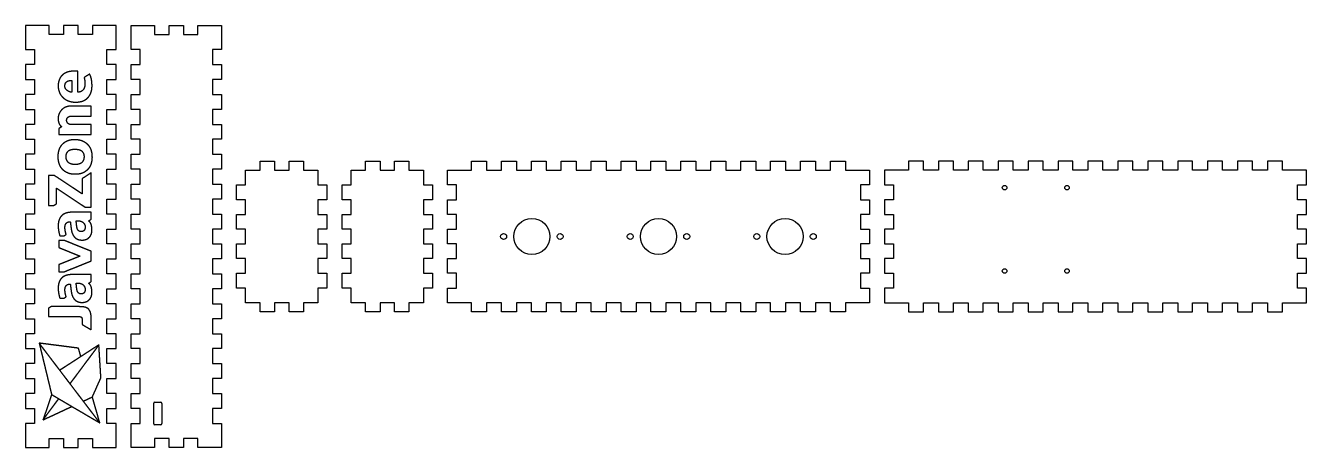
# Model space of a CAD drawing. Extents: x 10 to 860, y -140 to 140.
import ezdxf

# ---------------------------------------------------------------- set-up
doc = ezdxf.new("R2010")
doc.units = 0

# ---------------------------------------------------------------- blocks, each defined once
blk = doc.blocks.new('SHAPE2DVIEW004')
at = {"layer": 'Views', "color": 0}
for p, q in [((16, 140), (10, 140)), ((10, 140), (10, 134)), ((25.6, 140), (16, 140)), ((25.6, 134), (25.6, 140)), ((44.8, 140), (35.2, 140)), ((35.2, 140), (35.2, 134)), ((44.8, 134), (44.8, 140)), ((64, 140), (54.4, 140)), ((54.4, 140), (54.4, 134)), ((70, 140), (64, 140)), ((70, 134), (70, 140)), ((10, 134), (10, 124.07)), ((35.2, 134), (25.6, 134)), ((54.4, 134), (44.8, 134)), ((70, 124.07), (70, 134)), ((10, 124.07), (16, 124.07)), ((16, 124.07), (16, 114.15)), ((64, 114.15), (64, 124.07)), ((64, 124.07), (70, 124.07)), ((16, 114.15), (10, 114.15)), ((10, 114.15), (10, 104.22)), ((70, 114.15), (64, 114.15)), ((70, 104.22), (70, 114.15)), ((10, 104.22), (16, 104.22)), ((16, 104.22), (16, 94.3)), ((64, 94.3), (64, 104.22)), ((64, 104.22), (70, 104.22)), ((16, 94.3), (10, 94.3)), ((10, 94.3), (10, 84.37)), ((70, 94.3), (64, 94.3)), ((70, 84.37), (70, 94.3)), ((10, 84.37), (16, 84.37)), ((16, 84.37), (16, 74.44)), ((64, 74.44), (64, 84.37)), ((64, 84.37), (70, 84.37)), ((16, 74.44), (10, 74.44)), ((10, 74.44), (10, 64.52)), ((70, 74.44), (64, 74.44)), ((70, 64.52), (70, 74.44)), ((10, 64.52), (16, 64.52)), ((16, 64.52), (16, 54.59)), ((64, 54.59), (64, 64.52)), ((64, 64.52), (70, 64.52)), ((16, 54.59), (10, 54.59)), ((10, 54.59), (10, 44.67)), ((70, 54.59), (64, 54.59)), ((70, 44.67), (70, 54.59)), ((10, 44.67), (16, 44.67)), ((16, 44.67), (16, 34.74)), ((64, 34.74), (64, 44.67)), ((64, 44.67), (70, 44.67)), ((16, 34.74), (10, 34.74)), ((10, 34.74), (10, 24.81)), ((70, 34.74), (64, 34.74)), ((70, 24.81), (70, 34.74)), ((10, 24.81), (16, 24.81)), ((16, 24.81), (16, 14.89)), ((64, 14.89), (64, 24.81)), ((64, 24.81), (70, 24.81)), ((16, 14.89), (10, 14.89)), ((10, 14.89), (10, 4.96)), ((70, 14.89), (64, 14.89)), ((70, 4.96), (70, 14.89)), ((10, 4.96), (16, 4.96)), ((16, 4.96), (16, -4.96)), ((64, -4.96), (64, 4.96)), ((64, 4.96), (70, 4.96)), ((16, -4.96), (10, -4.96)), ((10, -4.96), (10, -14.89)), ((70, -4.96), (64, -4.96)), ((70, -14.89), (70, -4.96)), ((10, -14.89), (16, -14.89)), ((16, -14.89), (16, -24.81)), ((64, -24.81), (64, -14.89)), ((64, -14.89), (70, -14.89)), ((16, -24.81), (10, -24.81)), ((10, -24.81), (10, -34.74)), ((70, -24.81), (64, -24.81)), ((70, -34.74), (70, -24.81)), ((10, -34.74), (16, -34.74)), ((16, -34.74), (16, -44.67)), ((64, -44.67), (64, -34.74)), ((64, -34.74), (70, -34.74)), ((16, -44.67), (10, -44.67)), ((10, -44.67), (10, -54.59)), ((70, -44.67), (64, -44.67)), ((70, -54.59), (70, -44.67)), ((10, -54.59), (16, -54.59)), ((16, -54.59), (16, -64.52)), ((64, -64.52), (64, -54.59)), ((64, -54.59), (70, -54.59)), ((16, -64.52), (10, -64.52)), ((10, -64.52), (10, -74.44)), ((70, -64.52), (64, -64.52)), ((70, -74.44), (70, -64.52)), ((10, -74.44), (16, -74.44)), ((16, -74.44), (16, -84.37)), ((64, -84.37), (64, -74.44)), ((64, -74.44), (70, -74.44)), ((16, -84.37), (10, -84.37)), ((10, -84.37), (10, -94.3)), ((70, -84.37), (64, -84.37)), ((70, -94.3), (70, -84.37)), ((10, -94.3), (16, -94.3)), ((16, -94.3), (16, -104.22)), ((64, -104.22), (64, -94.3)), ((64, -94.3), (70, -94.3)), ((16, -104.22), (10, -104.22)), ((10, -104.22), (10, -114.15)), ((70, -104.22), (64, -104.22)), ((70, -114.15), (70, -104.22)), ((10, -114.15), (16, -114.15)), ((16, -114.15), (16, -124.07)), ((64, -124.07), (64, -114.15)), ((64, -114.15), (70, -114.15)), ((16, -124.07), (10, -124.07)), ((10, -124.07), (10, -134)), ((70, -124.07), (64, -124.07)), ((70, -134), (70, -124.07)), ((10, -134), (10, -140)), ((25.6, -140), (25.6, -134)), ((25.6, -134), (35.2, -134)), ((35.2, -134), (35.2, -140)), ((44.8, -140), (44.8, -134)), ((44.8, -134), (54.4, -134)), ((54.4, -134), (54.4, -140)), ((70, -140), (70, -134)), ((10, -140), (16, -140)), ((16, -140), (25.6, -140)), ((35.2, -140), (44.8, -140)), ((54.4, -140), (64, -140)), ((64, -140), (70, -140))]:
    blk.add_line(p, q, dxfattribs=at)
blk = doc.blocks.new('SHAPE2DVIEW003')
at = {"layer": 'Views', "color": 0}
for p, q in [((80, 140), (86, 140)), ((80, 134), (80, 140)), ((86, 140), (95.6, 140)), ((95.6, 140), (95.6, 134)), ((105.2, 140), (114.8, 140)), ((105.2, 134), (105.2, 140)), ((114.8, 140), (114.8, 134)), ((124.4, 140), (134, 140)), ((124.4, 134), (124.4, 140)), ((134, 140), (140, 140)), ((140, 140), (140, 134)), ((80, 124.07), (80, 134)), ((95.6, 134), (105.2, 134)), ((114.8, 134), (124.4, 134)), ((140, 134), (140, 124.07)), ((86, 124.07), (80, 124.07)), ((86, 114.15), (86, 124.07)), ((140, 124.07), (134, 124.07)), ((134, 124.07), (134, 114.15)), ((80, 114.15), (86, 114.15)), ((80, 104.22), (80, 114.15)), ((134, 114.15), (140, 114.15)), ((140, 114.15), (140, 104.22)), ((86, 104.22), (80, 104.22)), ((86, 94.3), (86, 104.22)), ((140, 104.22), (134, 104.22)), ((134, 104.22), (134, 94.3)), ((80, 94.3), (86, 94.3)), ((80, 84.37), (80, 94.3)), ((134, 94.3), (140, 94.3)), ((140, 94.3), (140, 84.37)), ((86, 84.37), (80, 84.37)), ((86, 74.44), (86, 84.37)), ((140, 84.37), (134, 84.37)), ((134, 84.37), (134, 74.44)), ((80, 74.44), (86, 74.44)), ((80, 64.52), (80, 74.44)), ((134, 74.44), (140, 74.44)), ((140, 74.44), (140, 64.52)), ((86, 64.52), (80, 64.52)), ((86, 54.59), (86, 64.52)), ((140, 64.52), (134, 64.52)), ((134, 64.52), (134, 54.59)), ((80, 54.59), (86, 54.59)), ((80, 44.67), (80, 54.59)), ((134, 54.59), (140, 54.59)), ((140, 54.59), (140, 44.67)), ((86, 44.67), (80, 44.67)), ((86, 34.74), (86, 44.67)), ((140, 44.67), (134, 44.67)), ((134, 44.67), (134, 34.74)), ((80, 34.74), (86, 34.74)), ((80, 24.81), (80, 34.74)), ((134, 34.74), (140, 34.74)), ((140, 34.74), (140, 24.81)), ((86, 24.81), (80, 24.81)), ((86, 14.89), (86, 24.81)), ((140, 24.81), (134, 24.81)), ((134, 24.81), (134, 14.89)), ((80, 14.89), (86, 14.89)), ((80, 4.96), (80, 14.89)), ((134, 14.89), (140, 14.89)), ((140, 14.89), (140, 4.96)), ((86, 4.96), (80, 4.96)), ((86, -4.96), (86, 4.96)), ((140, 4.96), (134, 4.96)), ((134, 4.96), (134, -4.96)), ((80, -4.96), (86, -4.96)), ((80, -14.89), (80, -4.96)), ((134, -4.96), (140, -4.96)), ((140, -4.96), (140, -14.89)), ((86, -14.89), (80, -14.89)), ((86, -24.81), (86, -14.89)), ((140, -14.89), (134, -14.89)), ((134, -14.89), (134, -24.81)), ((80, -24.81), (86, -24.81)), ((80, -34.74), (80, -24.81)), ((134, -24.81), (140, -24.81)), ((140, -24.81), (140, -34.74)), ((86, -34.74), (80, -34.74)), ((86, -44.67), (86, -34.74)), ((140, -34.74), (134, -34.74)), ((134, -34.74), (134, -44.67)), ((80, -44.67), (86, -44.67)), ((80, -54.59), (80, -44.67)), ((134, -44.67), (140, -44.67)), ((140, -44.67), (140, -54.59)), ((86, -54.59), (80, -54.59)), ((86, -64.52), (86, -54.59)), ((140, -54.59), (134, -54.59)), ((134, -54.59), (134, -64.52)), ((80, -64.52), (86, -64.52)), ((80, -74.44), (80, -64.52)), ((134, -64.52), (140, -64.52)), ((140, -64.52), (140, -74.44)), ((86, -74.44), (80, -74.44)), ((86, -84.37), (86, -74.44)), ((140, -74.44), (134, -74.44)), ((134, -74.44), (134, -84.37)), ((80, -84.37), (86, -84.37)), ((80, -94.3), (80, -84.37)), ((134, -84.37), (140, -84.37)), ((140, -84.37), (140, -94.3)), ((86, -94.3), (80, -94.3)), ((86, -104.22), (86, -94.3)), ((140, -94.3), (134, -94.3)), ((134, -94.3), (134, -104.22)), ((80, -104.22), (86, -104.22)), ((80, -114.15), (80, -104.22)), ((95.67, -110), (99.72, -110)), ((134, -104.22), (140, -104.22)), ((140, -104.22), (140, -114.15)), ((86, -114.15), (80, -114.15)), ((86, -124.07), (86, -114.15)), ((95, -124.33), (95, -110.67)), ((100.5, -110.78), (100.5, -124.22)), ((140, -114.15), (134, -114.15)), ((134, -114.15), (134, -124.07)), ((80, -124.07), (86, -124.07)), ((80, -134), (80, -124.07)), ((99.72, -125), (95.67, -125)), ((134, -124.07), (140, -124.07)), ((140, -124.07), (140, -134)), ((80, -140), (80, -134)), ((105.2, -134), (95.6, -134)), ((95.6, -134), (95.6, -140)), ((105.2, -140), (105.2, -134)), ((124.4, -134), (114.8, -134)), ((114.8, -134), (114.8, -140)), ((124.4, -140), (124.4, -134)), ((140, -134), (140, -140)), ((86, -140), (80, -140)), ((95.6, -140), (86, -140)), ((114.8, -140), (105.2, -140)), ((134, -140), (124.4, -140)), ((140, -140), (134, -140))]:
    blk.add_line(p, q, dxfattribs=at)
for centre, radius, start, end in [((95.67, -110.67), 0.668, 90, -180), ((99.72, -110.78), 0.778, 0, 90), ((95.67, -124.33), 0.668, -180, -90), ((99.72, -124.22), 0.778, -90, 0)]:
    blk.add_arc(centre, radius, start, end, dxfattribs=at)
blk = doc.blocks.new('SHAPE2DVIEW005')
at = {"layer": 'Views', "color": 0}
for p, q in [((156, 34.22), (156, 44)), ((156, 44), (165.6, 44)), ((165.6, 44), (165.6, 50)), ((165.6, 50), (175.2, 50)), ((175.2, 50), (175.2, 44)), ((175.2, 44), (184.8, 44)), ((184.8, 44), (184.8, 50)), ((184.8, 50), (194.4, 50)), ((194.4, 50), (194.4, 44)), ((194.4, 44), (204, 44)), ((204, 44), (204, 34.22)), ((150, 24.44), (150, 34.22)), ((150, 34.22), (156, 34.22)), ((204, 34.22), (210, 34.22)), ((210, 34.22), (210, 24.44)), ((156, 24.44), (150, 24.44)), ((156, 14.67), (156, 24.44)), ((210, 24.44), (204, 24.44)), ((204, 24.44), (204, 14.67)), ((150, 4.89), (150, 14.67)), ((150, 14.67), (156, 14.67)), ((204, 14.67), (210, 14.67)), ((210, 14.67), (210, 4.89)), ((156, 4.89), (150, 4.89)), ((156, -4.89), (156, 4.89)), ((210, 4.89), (204, 4.89)), ((204, 4.89), (204, -4.89)), ((150, -14.67), (150, -4.89)), ((150, -4.89), (156, -4.89)), ((204, -4.89), (210, -4.89)), ((210, -4.89), (210, -14.67)), ((156, -14.67), (150, -14.67)), ((156, -24.44), (156, -14.67)), ((210, -14.67), (204, -14.67)), ((204, -14.67), (204, -24.44)), ((150, -34.22), (150, -24.44)), ((150, -24.44), (156, -24.44)), ((204, -24.44), (210, -24.44)), ((210, -24.44), (210, -34.22)), ((156, -34.22), (150, -34.22)), ((156, -44), (156, -34.22)), ((210, -34.22), (204, -34.22)), ((204, -34.22), (204, -44)), ((165.6, -44), (156, -44)), ((165.6, -50), (165.6, -44)), ((175.2, -50), (165.6, -50)), ((184.8, -44), (175.2, -44)), ((175.2, -44), (175.2, -50)), ((184.8, -50), (184.8, -44)), ((194.4, -50), (184.8, -50)), ((204, -44), (194.4, -44)), ((194.4, -44), (194.4, -50))]:
    blk.add_line(p, q, dxfattribs=at)
blk = doc.blocks.new('SHAPE2DVIEW')
at = {"layer": 'Views', "color": 0}
for p, q in [((226, 34.22), (226, 44)), ((226, 44), (235.6, 44)), ((235.6, 44), (235.6, 50)), ((235.6, 50), (245.2, 50)), ((245.2, 50), (245.2, 44)), ((245.2, 44), (254.8, 44)), ((254.8, 44), (254.8, 50)), ((254.8, 50), (264.4, 50)), ((264.4, 50), (264.4, 44)), ((264.4, 44), (274, 44)), ((274, 44), (274, 34.22)), ((220, 24.44), (220, 34.22)), ((220, 34.22), (226, 34.22)), ((274, 34.22), (280, 34.22)), ((280, 34.22), (280, 24.44)), ((226, 24.44), (220, 24.44)), ((226, 14.67), (226, 24.44)), ((280, 24.44), (274, 24.44)), ((274, 24.44), (274, 14.67)), ((220, 4.89), (220, 14.67)), ((220, 14.67), (226, 14.67)), ((274, 14.67), (280, 14.67)), ((280, 14.67), (280, 4.89)), ((226, 4.89), (220, 4.89)), ((226, -4.89), (226, 4.89)), ((280, 4.89), (274, 4.89)), ((274, 4.89), (274, -4.89)), ((220, -14.67), (220, -4.89)), ((220, -4.89), (226, -4.89)), ((274, -4.89), (280, -4.89)), ((280, -4.89), (280, -14.67)), ((226, -14.67), (220, -14.67)), ((226, -24.44), (226, -14.67)), ((280, -14.67), (274, -14.67)), ((274, -14.67), (274, -24.44)), ((220, -34.22), (220, -24.44)), ((220, -24.44), (226, -24.44)), ((274, -24.44), (280, -24.44)), ((280, -24.44), (280, -34.22)), ((226, -34.22), (220, -34.22)), ((226, -44), (226, -34.22)), ((280, -34.22), (274, -34.22)), ((274, -34.22), (274, -44)), ((235.6, -44), (226, -44)), ((235.6, -50), (235.6, -44)), ((245.2, -50), (235.6, -50)), ((254.8, -44), (245.2, -44)), ((245.2, -44), (245.2, -50)), ((254.8, -50), (254.8, -44)), ((264.4, -50), (254.8, -50)), ((274, -44), (264.4, -44)), ((264.4, -44), (264.4, -50))]:
    blk.add_line(p, q, dxfattribs=at)
blk = doc.blocks.new('SHAPE2DVIEW002')
at = {"layer": 'Views', "color": 0}
for p, q in [((290, 44), (296, 44)), ((290, 34.22), (290, 44)), ((296, 44), (305.93, 44)), ((305.93, 44), (305.93, 50)), ((305.93, 50), (315.85, 50)), ((315.85, 50), (315.85, 44)), ((315.85, 44), (325.78, 44)), ((325.78, 44), (325.78, 50)), ((325.78, 50), (335.7, 50)), ((335.7, 50), (335.7, 44)), ((335.7, 44), (345.63, 44)), ((345.63, 44), (345.63, 50)), ((345.63, 50), (355.56, 50)), ((355.56, 50), (355.56, 44)), ((355.56, 44), (365.48, 44)), ((365.48, 44), (365.48, 50)), ((365.48, 50), (375.41, 50)), ((375.41, 50), (375.41, 44)), ((375.41, 44), (385.33, 44)), ((385.33, 44), (385.33, 50)), ((385.33, 50), (395.26, 50)), ((395.26, 50), (395.26, 44)), ((395.26, 44), (405.19, 44)), ((405.19, 44), (405.19, 50)), ((405.19, 50), (415.11, 50)), ((415.11, 50), (415.11, 44)), ((415.11, 44), (425.04, 44)), ((425.04, 44), (425.04, 50)), ((425.04, 50), (434.96, 50)), ((434.96, 50), (434.96, 44)), ((434.96, 44), (444.89, 44)), ((444.89, 44), (444.89, 50)), ((444.89, 50), (454.81, 50)), ((454.81, 50), (454.81, 44)), ((454.81, 44), (464.74, 44)), ((464.74, 44), (464.74, 50)), ((464.74, 50), (474.67, 50)), ((474.67, 50), (474.67, 44)), ((474.67, 44), (484.59, 44)), ((484.59, 44), (484.59, 50)), ((484.59, 50), (494.52, 50)), ((494.52, 50), (494.52, 44)), ((494.52, 44), (504.44, 44)), ((504.44, 44), (504.44, 50)), ((504.44, 50), (514.37, 50)), ((514.37, 50), (514.37, 44)), ((514.37, 44), (524.3, 44)), ((524.3, 44), (524.3, 50)), ((524.3, 50), (534.22, 50)), ((534.22, 50), (534.22, 44)), ((534.22, 44), (544.15, 44)), ((544.15, 44), (544.15, 50)), ((544.15, 50), (554.07, 50)), ((554.07, 50), (554.07, 44)), ((554.07, 44), (564, 44)), ((564, 44), (570, 44)), ((570, 44), (570, 34.22)), ((296, 34.22), (290, 34.22)), ((296, 24.44), (296, 34.22)), ((570, 34.22), (564, 34.22)), ((564, 34.22), (564, 24.44)), ((290, 24.44), (296, 24.44)), ((290, 14.67), (290, 24.44)), ((564, 24.44), (570, 24.44)), ((570, 24.44), (570, 14.67)), ((296, 14.67), (290, 14.67)), ((296, 4.89), (296, 14.67)), ((570, 14.67), (564, 14.67)), ((564, 14.67), (564, 4.89)), ((290, 4.89), (296, 4.89)), ((290, -4.89), (290, 4.89)), ((564, 4.89), (570, 4.89)), ((570, 4.89), (570, -4.89)), ((296, -4.89), (290, -4.89)), ((296, -14.67), (296, -4.89)), ((570, -4.89), (564, -4.89)), ((564, -4.89), (564, -14.67)), ((290, -14.67), (296, -14.67)), ((290, -24.44), (290, -14.67)), ((564, -14.67), (570, -14.67)), ((570, -14.67), (570, -24.44)), ((296, -24.44), (290, -24.44)), ((296, -34.22), (296, -24.44)), ((570, -24.44), (564, -24.44)), ((564, -24.44), (564, -34.22)), ((290, -34.22), (296, -34.22)), ((290, -44), (290, -34.22)), ((564, -34.22), (570, -34.22)), ((570, -34.22), (570, -44)), ((296, -44), (290, -44)), ((305.93, -44), (296, -44)), ((305.93, -50), (305.93, -44)), ((315.85, -50), (305.93, -50)), ((315.85, -44), (315.85, -50)), ((325.78, -44), (315.85, -44)), ((325.78, -50), (325.78, -44)), ((335.7, -50), (325.78, -50)), ((335.7, -44), (335.7, -50)), ((345.63, -44), (335.7, -44)), ((345.63, -50), (345.63, -44)), ((355.56, -50), (345.63, -50)), ((355.56, -44), (355.56, -50)), ((365.48, -44), (355.56, -44)), ((365.48, -50), (365.48, -44)), ((375.41, -50), (365.48, -50)), ((375.41, -44), (375.41, -50)), ((385.33, -44), (375.41, -44)), ((385.33, -50), (385.33, -44)), ((395.26, -50), (385.33, -50)), ((395.26, -44), (395.26, -50)), ((405.19, -44), (395.26, -44)), ((405.19, -50), (405.19, -44)), ((415.11, -50), (405.19, -50)), ((415.11, -44), (415.11, -50)), ((425.04, -44), (415.11, -44)), ((425.04, -50), (425.04, -44)), ((434.96, -50), (425.04, -50)), ((434.96, -44), (434.96, -50)), ((444.89, -44), (434.96, -44)), ((444.89, -50), (444.89, -44)), ((454.81, -50), (444.89, -50)), ((454.81, -44), (454.81, -50)), ((464.74, -44), (454.81, -44)), ((464.74, -50), (464.74, -44)), ((474.67, -50), (464.74, -50)), ((474.67, -44), (474.67, -50)), ((484.59, -44), (474.67, -44)), ((484.59, -50), (484.59, -44)), ((494.52, -50), (484.59, -50)), ((494.52, -44), (494.52, -50)), ((504.44, -44), (494.52, -44)), ((504.44, -50), (504.44, -44)), ((514.37, -50), (504.44, -50)), ((514.37, -44), (514.37, -50)), ((524.3, -44), (514.37, -44)), ((524.3, -50), (524.3, -44)), ((534.22, -50), (524.3, -50)), ((534.22, -44), (534.22, -50)), ((544.15, -44), (534.22, -44)), ((544.15, -50), (544.15, -44)), ((554.07, -50), (544.15, -50)), ((554.07, -44), (554.07, -50)), ((564, -44), (554.07, -44)), ((570, -44), (564, -44))]:
    blk.add_line(p, q, dxfattribs=at)
for centre, radius in [((346, 0), 12), ((430, 0), 12), ((514, 0), 12), ((327.25, 0), 2), ((364.75, 0), 2), ((411.25, 0), 2), ((448.75, 0), 2), ((495.25, 0), 2), ((532.75, 0), 2)]:
    blk.add_circle(centre, radius, dxfattribs=at)
blk = doc.blocks.new('SHAPE2DVIEW001')
at = {"layer": 'Views', "color": 0}
for p, q in [((580, 44), (580, 34.22)), ((586, 44), (580, 44)), ((595.93, 44), (586, 44)), ((595.93, 50), (595.93, 44)), ((605.85, 50), (595.93, 50)), ((605.85, 44), (605.85, 50)), ((615.78, 44), (605.85, 44)), ((615.78, 50), (615.78, 44)), ((625.7, 50), (615.78, 50)), ((625.7, 44), (625.7, 50)), ((635.63, 44), (625.7, 44)), ((635.63, 50), (635.63, 44)), ((645.56, 50), (635.63, 50)), ((645.56, 44), (645.56, 50)), ((655.48, 44), (645.56, 44)), ((655.48, 50), (655.48, 44)), ((665.41, 50), (655.48, 50)), ((665.41, 44), (665.41, 50)), ((675.33, 44), (665.41, 44)), ((675.33, 50), (675.33, 44)), ((685.26, 50), (675.33, 50)), ((685.26, 44), (685.26, 50)), ((695.19, 44), (685.26, 44)), ((695.19, 50), (695.19, 44)), ((705.11, 50), (695.19, 50)), ((705.11, 44), (705.11, 50)), ((715.04, 44), (705.11, 44)), ((715.04, 50), (715.04, 44)), ((724.96, 50), (715.04, 50)), ((724.96, 44), (724.96, 50)), ((734.89, 44), (724.96, 44)), ((734.89, 50), (734.89, 44)), ((744.81, 50), (734.89, 50)), ((744.81, 44), (744.81, 50)), ((754.74, 44), (744.81, 44)), ((754.74, 50), (754.74, 44)), ((764.67, 50), (754.74, 50)), ((764.67, 44), (764.67, 50)), ((774.59, 44), (764.67, 44)), ((774.59, 50), (774.59, 44)), ((784.52, 50), (774.59, 50)), ((784.52, 44), (784.52, 50)), ((794.44, 44), (784.52, 44)), ((794.44, 50), (794.44, 44)), ((804.37, 50), (794.44, 50)), ((804.37, 44), (804.37, 50)), ((814.3, 44), (804.37, 44)), ((814.3, 50), (814.3, 44)), ((824.22, 50), (814.3, 50)), ((824.22, 44), (824.22, 50)), ((834.15, 44), (824.22, 44)), ((834.15, 50), (834.15, 44)), ((844.07, 50), (834.15, 50)), ((844.07, 44), (844.07, 50)), ((854, 44), (844.07, 44)), ((860, 44), (854, 44)), ((860, 34.22), (860, 44)), ((580, 34.22), (586, 34.22)), ((586, 34.22), (586, 24.44)), ((854, 24.44), (854, 34.22)), ((854, 34.22), (860, 34.22)), ((580, 24.44), (580, 14.67)), ((586, 24.44), (580, 24.44)), ((860, 24.44), (854, 24.44)), ((860, 14.67), (860, 24.44)), ((580, 14.67), (586, 14.67)), ((586, 14.67), (586, 4.89)), ((854, 4.89), (854, 14.67)), ((854, 14.67), (860, 14.67)), ((580, 4.89), (580, -4.89)), ((586, 4.89), (580, 4.89)), ((860, 4.89), (854, 4.89)), ((860, -4.89), (860, 4.89)), ((580, -4.89), (586, -4.89)), ((586, -4.89), (586, -14.67)), ((854, -14.67), (854, -4.89)), ((854, -4.89), (860, -4.89)), ((580, -14.67), (580, -24.44)), ((586, -14.67), (580, -14.67)), ((860, -14.67), (854, -14.67)), ((860, -24.44), (860, -14.67)), ((580, -24.44), (586, -24.44)), ((586, -24.44), (586, -34.22)), ((854, -34.22), (854, -24.44)), ((854, -24.44), (860, -24.44)), ((580, -34.22), (580, -44)), ((586, -34.22), (580, -34.22)), ((860, -34.22), (854, -34.22)), ((860, -44), (860, -34.22)), ((580, -44), (586, -44)), ((586, -44), (595.93, -44)), ((595.93, -44), (595.93, -50)), ((595.93, -50), (605.85, -50)), ((605.85, -50), (605.85, -44)), ((605.85, -44), (615.78, -44)), ((615.78, -44), (615.78, -50)), ((615.78, -50), (625.7, -50)), ((625.7, -50), (625.7, -44)), ((625.7, -44), (635.63, -44)), ((635.63, -44), (635.63, -50)), ((635.63, -50), (645.56, -50)), ((645.56, -50), (645.56, -44)), ((645.56, -44), (655.48, -44)), ((655.48, -44), (655.48, -50)), ((655.48, -50), (665.41, -50)), ((665.41, -50), (665.41, -44)), ((665.41, -44), (675.33, -44)), ((675.33, -44), (675.33, -50)), ((675.33, -50), (685.26, -50)), ((685.26, -50), (685.26, -44)), ((685.26, -44), (695.19, -44)), ((695.19, -44), (695.19, -50)), ((695.19, -50), (705.11, -50)), ((705.11, -50), (705.11, -44)), ((705.11, -44), (715.04, -44)), ((715.04, -44), (715.04, -50)), ((715.04, -50), (724.96, -50)), ((724.96, -50), (724.96, -44)), ((724.96, -44), (734.89, -44)), ((734.89, -44), (734.89, -50)), ((734.89, -50), (744.81, -50)), ((744.81, -50), (744.81, -44)), ((744.81, -44), (754.74, -44)), ((754.74, -44), (754.74, -50)), ((754.74, -50), (764.67, -50)), ((764.67, -50), (764.67, -44)), ((764.67, -44), (774.59, -44)), ((774.59, -44), (774.59, -50)), ((774.59, -50), (784.52, -50)), ((784.52, -50), (784.52, -44)), ((784.52, -44), (794.44, -44)), ((794.44, -44), (794.44, -50)), ((794.44, -50), (804.37, -50)), ((804.37, -50), (804.37, -44)), ((804.37, -44), (814.3, -44)), ((814.3, -44), (814.3, -50)), ((814.3, -50), (824.22, -50)), ((824.22, -50), (824.22, -44)), ((824.22, -44), (834.15, -44)), ((834.15, -44), (834.15, -50)), ((834.15, -50), (844.07, -50)), ((844.07, -50), (844.07, -44)), ((844.07, -44), (854, -44)), ((854, -44), (860, -44))]:
    blk.add_line(p, q, dxfattribs=at)
for centre in [(659.71, 32.42), (701.09, 32.42), (659.71, -22.89), (701.09, -22.89)]:
    blk.add_circle(centre, 1.5, dxfattribs=at)
blk = doc.blocks.new('SHAPE2DVIEW006')
at = {"layer": 'Views', "color": 0}
for points in [[(34.36, 107.13), (34.3, 107.06), (34.23, 107), (34.16, 106.93), (34.09, 106.86), (34.03, 106.8), (33.96, 106.73), (33.9, 106.66), (33.84, 106.59), (33.78, 106.52), (33.72, 106.45), (33.66, 106.37), (33.6, 106.3), (33.54, 106.23), (33.48, 106.16), (33.42, 106.08), (33.37, 106.01), (33.31, 105.93), (33.26, 105.85), (33.21, 105.78), (33.15, 105.7), (33.1, 105.62), (33.05, 105.54), (33, 105.47), (32.95, 105.39), (32.91, 105.3), (32.86, 105.22), (32.81, 105.14), (32.77, 105.06), (32.72, 104.98), (32.68, 104.89), (32.64, 104.81), (32.6, 104.73), (32.55, 104.64), (32.51, 104.55), (32.47, 104.47), (32.44, 104.38), (32.4, 104.29), (32.36, 104.2), (32.33, 104.11), (32.29, 104.02), (32.26, 103.93), (32.22, 103.84), (32.19, 103.75), (32.16, 103.66), (32.13, 103.57), (32.1, 103.47), (32.07, 103.38), (32.04, 103.28), (32.02, 103.19), (31.99, 103.09), (31.97, 103), (31.94, 102.9), (31.92, 102.8), (31.89, 102.7), (31.87, 102.6), (31.85, 102.5), (31.83, 102.4), (31.81, 102.3), (31.79, 102.2), (31.78, 102.1), (31.76, 102), (31.74, 101.89), (31.73, 101.79), (31.71, 101.68), (31.7, 101.58), (31.69, 101.47), (31.68, 101.36), (31.67, 101.26), (31.66, 101.15), (31.65, 101.04), (31.64, 100.93), (31.63, 100.82), (31.63, 100.71), (31.62, 100.6), (31.61, 100.49), (31.61, 100.37), (31.61, 100.26), (31.61, 100.15), (31.6, 100.03), (31.6, 99.92)], [(34.36, 107.13), (34.3, 107.06), (34.23, 107), (34.16, 106.93), (34.09, 106.86), (34.03, 106.8), (33.96, 106.73), (33.9, 106.66), (33.84, 106.59), (33.78, 106.52), (33.72, 106.45), (33.66, 106.37), (33.6, 106.3), (33.54, 106.23), (33.48, 106.16), (33.42, 106.08), (33.37, 106.01), (33.31, 105.93), (33.26, 105.85), (33.21, 105.78), (33.15, 105.7), (33.1, 105.62), (33.05, 105.54), (33, 105.47), (32.95, 105.39), (32.91, 105.3), (32.86, 105.22), (32.81, 105.14), (32.77, 105.06), (32.72, 104.98), (32.68, 104.89), (32.64, 104.81), (32.6, 104.73), (32.55, 104.64), (32.51, 104.55), (32.47, 104.47), (32.44, 104.38), (32.4, 104.29), (32.36, 104.2), (32.33, 104.11), (32.29, 104.02), (32.26, 103.93), (32.22, 103.84), (32.19, 103.75), (32.16, 103.66), (32.13, 103.57), (32.1, 103.47), (32.07, 103.38), (32.04, 103.28), (32.02, 103.19), (31.99, 103.09), (31.97, 103), (31.94, 102.9), (31.92, 102.8), (31.89, 102.7), (31.87, 102.6), (31.85, 102.5), (31.83, 102.4), (31.81, 102.3), (31.79, 102.2), (31.78, 102.1), (31.76, 102), (31.74, 101.89), (31.73, 101.79), (31.71, 101.68), (31.7, 101.58), (31.69, 101.47), (31.68, 101.36), (31.67, 101.26), (31.66, 101.15), (31.65, 101.04), (31.64, 100.93), (31.63, 100.82), (31.63, 100.71), (31.62, 100.6), (31.61, 100.49), (31.61, 100.37), (31.61, 100.26), (31.61, 100.15), (31.6, 100.03), (31.6, 99.92)], [(41.93, 109.74), (41.82, 109.74), (41.7, 109.74), (41.59, 109.73), (41.48, 109.73), (41.36, 109.73), (41.25, 109.72), (41.14, 109.72), (41.03, 109.71), (40.92, 109.71), (40.81, 109.7), (40.7, 109.69), (40.59, 109.68), (40.48, 109.67), (40.37, 109.66), (40.26, 109.65), (40.16, 109.64), (40.05, 109.63), (39.94, 109.62), (39.84, 109.6), (39.74, 109.59), (39.63, 109.57), (39.53, 109.56), (39.43, 109.54), (39.32, 109.52), (39.22, 109.5), (39.12, 109.48), (39.02, 109.46), (38.92, 109.44), (38.82, 109.42), (38.72, 109.4), (38.63, 109.38), (38.53, 109.35), (38.43, 109.33), (38.34, 109.3), (38.24, 109.28), (38.15, 109.25), (38.05, 109.22), (37.96, 109.19), (37.86, 109.16), (37.77, 109.13), (37.68, 109.1), (37.59, 109.07), (37.5, 109.04), (37.41, 109.01), (37.32, 108.97), (37.23, 108.94), (37.14, 108.9), (37.05, 108.87), (36.97, 108.83), (36.88, 108.79), (36.79, 108.76), (36.71, 108.72), (36.62, 108.68), (36.54, 108.64), (36.46, 108.6), (36.37, 108.55), (36.29, 108.51), (36.21, 108.47), (36.13, 108.42), (36.05, 108.38), (35.97, 108.33), (35.89, 108.29), (35.81, 108.24), (35.73, 108.19), (35.65, 108.14), (35.58, 108.09), (35.5, 108.04), (35.43, 107.99), (35.35, 107.94), (35.28, 107.88), (35.2, 107.83), (35.13, 107.78), (35.06, 107.72), (34.98, 107.67), (34.91, 107.61), (34.84, 107.55), (34.77, 107.49), (34.7, 107.44), (34.63, 107.38), (34.57, 107.32), (34.5, 107.25), (34.43, 107.19), (34.36, 107.13)], [(41.93, 109.74), (41.82, 109.74), (41.7, 109.74), (41.59, 109.73), (41.48, 109.73), (41.36, 109.73), (41.25, 109.72), (41.14, 109.72), (41.03, 109.71), (40.92, 109.71), (40.81, 109.7), (40.7, 109.69), (40.59, 109.68), (40.48, 109.67), (40.37, 109.66), (40.26, 109.65), (40.16, 109.64), (40.05, 109.63), (39.94, 109.62), (39.84, 109.6), (39.74, 109.59), (39.63, 109.57), (39.53, 109.56), (39.43, 109.54), (39.32, 109.52), (39.22, 109.5), (39.12, 109.48), (39.02, 109.46), (38.92, 109.44), (38.82, 109.42), (38.72, 109.4), (38.63, 109.38), (38.53, 109.35), (38.43, 109.33), (38.34, 109.3), (38.24, 109.28), (38.15, 109.25), (38.05, 109.22), (37.96, 109.19), (37.86, 109.16), (37.77, 109.13), (37.68, 109.1), (37.59, 109.07), (37.5, 109.04), (37.41, 109.01), (37.32, 108.97), (37.23, 108.94), (37.14, 108.9), (37.05, 108.87), (36.97, 108.83), (36.88, 108.79), (36.79, 108.76), (36.71, 108.72), (36.62, 108.68), (36.54, 108.64), (36.46, 108.6), (36.37, 108.55), (36.29, 108.51), (36.21, 108.47), (36.13, 108.42), (36.05, 108.38), (35.97, 108.33), (35.89, 108.29), (35.81, 108.24), (35.73, 108.19), (35.65, 108.14), (35.58, 108.09), (35.5, 108.04), (35.43, 107.99), (35.35, 107.94), (35.28, 107.88), (35.2, 107.83), (35.13, 107.78), (35.06, 107.72), (34.98, 107.67), (34.91, 107.61), (34.84, 107.55), (34.77, 107.49), (34.7, 107.44), (34.63, 107.38), (34.57, 107.32), (34.5, 107.25), (34.43, 107.19), (34.36, 107.13)], [(36.06, 99.9), (36.06, 100.01), (36.06, 100.12), (36.07, 100.22), (36.07, 100.33), (36.08, 100.43), (36.09, 100.53), (36.11, 100.63), (36.12, 100.73), (36.14, 100.82), (36.16, 100.92), (36.18, 101.01), (36.2, 101.1), (36.23, 101.19), (36.25, 101.28), (36.28, 101.36), (36.31, 101.45), (36.35, 101.53), (36.38, 101.61), (36.42, 101.69), (36.46, 101.77), (36.5, 101.85), (36.54, 101.92), (36.59, 102), (36.63, 102.07), (36.68, 102.14), (36.73, 102.21), (36.79, 102.27), (36.84, 102.34), (36.9, 102.4), (36.96, 102.46), (37.02, 102.52), (37.08, 102.58), (37.14, 102.64), (37.21, 102.7), (37.28, 102.75), (37.35, 102.8), (37.42, 102.85), (37.5, 102.9), (37.57, 102.95), (37.65, 102.99), (37.73, 103.04), (37.82, 103.08), (37.9, 103.12), (37.99, 103.16), (38.08, 103.2), (38.17, 103.24), (38.26, 103.27), (38.35, 103.3), (38.45, 103.34), (38.55, 103.36), (38.65, 103.39), (38.75, 103.42), (38.86, 103.44), (38.96, 103.47), (39.07, 103.49), (39.18, 103.51), (39.3, 103.53), (39.41, 103.54), (39.53, 103.56), (39.64, 103.57), (39.77, 103.59), (39.89, 103.6), (40.01, 103.6), (40.14, 103.61), (40.27, 103.62), (40.4, 103.62), (40.53, 103.62), (40.66, 103.62)], [(36.06, 99.9), (36.06, 100.01), (36.06, 100.12), (36.07, 100.22), (36.07, 100.33), (36.08, 100.43), (36.09, 100.53), (36.11, 100.63), (36.12, 100.73), (36.14, 100.82), (36.16, 100.92), (36.18, 101.01), (36.2, 101.1), (36.23, 101.19), (36.25, 101.28), (36.28, 101.36), (36.31, 101.45), (36.35, 101.53), (36.38, 101.61), (36.42, 101.69), (36.46, 101.77), (36.5, 101.85), (36.54, 101.92), (36.59, 102), (36.63, 102.07), (36.68, 102.14), (36.73, 102.21), (36.79, 102.27), (36.84, 102.34), (36.9, 102.4), (36.96, 102.46), (37.02, 102.52), (37.08, 102.58), (37.14, 102.64), (37.21, 102.7), (37.28, 102.75), (37.35, 102.8), (37.42, 102.85), (37.5, 102.9), (37.57, 102.95), (37.65, 102.99), (37.73, 103.04), (37.82, 103.08), (37.9, 103.12), (37.99, 103.16), (38.08, 103.2), (38.17, 103.24), (38.26, 103.27), (38.35, 103.3), (38.45, 103.34), (38.55, 103.36), (38.65, 103.39), (38.75, 103.42), (38.86, 103.44), (38.96, 103.47), (39.07, 103.49), (39.18, 103.51), (39.3, 103.53), (39.41, 103.54), (39.53, 103.56), (39.64, 103.57), (39.77, 103.59), (39.89, 103.6), (40.01, 103.6), (40.14, 103.61), (40.27, 103.62), (40.4, 103.62), (40.53, 103.62), (40.66, 103.62)], [(40.66, 103.62), (40.66, 103.53), (40.66, 103.43), (40.66, 103.33), (40.66, 103.23), (40.66, 103.13), (40.66, 103.03), (40.66, 102.93), (40.66, 102.83), (40.66, 102.73), (40.66, 102.63), (40.66, 102.53), (40.66, 102.43), (40.66, 102.33), (40.66, 102.23), (40.66, 102.13), (40.66, 102.03), (40.66, 101.93), (40.66, 101.83), (40.66, 101.73), (40.66, 101.63), (40.66, 101.53), (40.66, 101.43), (40.66, 101.33), (40.66, 101.23), (40.66, 101.13), (40.66, 101.03), (40.66, 100.93), (40.66, 100.83), (40.66, 100.73), (40.66, 100.63), (40.66, 100.53), (40.66, 100.43), (40.66, 100.33), (40.66, 100.23), (40.66, 100.13), (40.66, 100.03), (40.66, 99.93), (40.66, 99.83), (40.66, 99.73), (40.66, 99.63), (40.66, 99.53), (40.66, 99.43), (40.66, 99.33), (40.66, 99.23), (40.66, 99.13), (40.66, 99.03), (40.66, 98.93), (40.66, 98.83), (40.66, 98.73), (40.66, 98.63), (40.66, 98.53), (40.66, 98.43), (40.66, 98.33), (40.66, 98.23), (40.66, 98.13), (40.66, 98.03), (40.66, 97.93), (40.66, 97.83), (40.66, 97.73), (40.66, 97.63), (40.66, 97.53), (40.66, 97.43), (40.66, 97.33), (40.66, 97.23), (40.66, 97.13), (40.66, 97.03), (40.66, 96.93), (40.66, 96.83), (40.66, 96.73), (40.66, 96.63), (40.66, 96.53), (40.66, 96.43), (40.66, 96.33), (40.66, 96.23), (40.66, 96.13), (40.66, 96.03), (40.66, 95.93), (40.66, 95.83), (40.66, 95.73)], [(40.66, 103.62), (40.66, 103.53), (40.66, 103.43), (40.66, 103.33), (40.66, 103.23), (40.66, 103.13), (40.66, 103.03), (40.66, 102.93), (40.66, 102.83), (40.66, 102.73), (40.66, 102.63), (40.66, 102.53), (40.66, 102.43), (40.66, 102.33), (40.66, 102.23), (40.66, 102.13), (40.66, 102.03), (40.66, 101.93), (40.66, 101.83), (40.66, 101.73), (40.66, 101.63), (40.66, 101.53), (40.66, 101.43), (40.66, 101.33), (40.66, 101.23), (40.66, 101.13), (40.66, 101.03), (40.66, 100.93), (40.66, 100.83), (40.66, 100.73), (40.66, 100.63), (40.66, 100.53), (40.66, 100.43), (40.66, 100.33), (40.66, 100.23), (40.66, 100.13), (40.66, 100.03), (40.66, 99.93), (40.66, 99.83), (40.66, 99.73), (40.66, 99.63), (40.66, 99.53), (40.66, 99.43), (40.66, 99.33), (40.66, 99.23), (40.66, 99.13), (40.66, 99.03), (40.66, 98.93), (40.66, 98.83), (40.66, 98.73), (40.66, 98.63), (40.66, 98.53), (40.66, 98.43), (40.66, 98.33), (40.66, 98.23), (40.66, 98.13), (40.66, 98.03), (40.66, 97.93), (40.66, 97.83), (40.66, 97.73), (40.66, 97.63), (40.66, 97.53), (40.66, 97.43), (40.66, 97.33), (40.66, 97.23), (40.66, 97.13), (40.66, 97.03), (40.66, 96.93), (40.66, 96.83), (40.66, 96.73), (40.66, 96.63), (40.66, 96.53), (40.66, 96.43), (40.66, 96.33), (40.66, 96.23), (40.66, 96.13), (40.66, 96.03), (40.66, 95.93), (40.66, 95.83), (40.66, 95.73)], [(44.71, 109.74), (44.61, 109.74), (44.51, 109.74), (44.41, 109.74), (44.31, 109.74), (44.21, 109.74), (44.12, 109.74), (44.02, 109.74), (43.92, 109.74), (43.82, 109.74), (43.72, 109.74), (43.62, 109.74), (43.52, 109.74), (43.42, 109.74), (43.32, 109.74), (43.22, 109.74), (43.12, 109.74), (43.02, 109.74), (42.93, 109.74), (42.83, 109.74), (42.73, 109.74), (42.63, 109.74), (42.53, 109.74), (42.43, 109.74), (42.33, 109.74), (42.23, 109.74), (42.13, 109.74), (42.03, 109.74), (41.93, 109.74)], [(44.71, 109.74), (44.61, 109.74), (44.51, 109.74), (44.41, 109.74), (44.31, 109.74), (44.21, 109.74), (44.12, 109.74), (44.02, 109.74), (43.92, 109.74), (43.82, 109.74), (43.72, 109.74), (43.62, 109.74), (43.52, 109.74), (43.42, 109.74), (43.32, 109.74), (43.22, 109.74), (43.12, 109.74), (43.02, 109.74), (42.93, 109.74), (42.83, 109.74), (42.73, 109.74), (42.63, 109.74), (42.53, 109.74), (42.43, 109.74), (42.33, 109.74), (42.23, 109.74), (42.13, 109.74), (42.03, 109.74), (41.93, 109.74)], [(44.71, 95.77), (44.71, 95.87), (44.71, 95.97), (44.71, 96.07), (44.71, 96.17), (44.71, 96.27), (44.71, 96.37), (44.71, 96.47), (44.71, 96.57), (44.71, 96.67), (44.71, 96.77), (44.71, 96.87), (44.71, 96.97), (44.71, 97.07), (44.71, 97.16), (44.71, 97.26), (44.71, 97.36), (44.71, 97.46), (44.71, 97.56), (44.71, 97.66), (44.71, 97.76), (44.71, 97.86), (44.71, 97.96), (44.71, 98.06), (44.71, 98.16), (44.71, 98.26), (44.71, 98.36), (44.71, 98.46), (44.71, 98.56), (44.71, 98.66), (44.71, 98.76), (44.71, 98.86), (44.71, 98.96), (44.71, 99.06), (44.71, 99.16), (44.71, 99.26), (44.71, 99.36), (44.71, 99.46), (44.71, 99.56), (44.71, 99.66), (44.71, 99.76), (44.71, 99.86), (44.71, 99.96), (44.71, 100.06), (44.71, 100.16), (44.71, 100.26), (44.71, 100.36), (44.71, 100.46), (44.71, 100.56), (44.71, 100.66), (44.71, 100.76), (44.71, 100.86), (44.71, 100.96), (44.71, 101.06), (44.71, 101.16), (44.71, 101.26), (44.71, 101.36), (44.71, 101.46), (44.71, 101.56), (44.71, 101.66), (44.71, 101.76), (44.71, 101.85), (44.71, 101.95), (44.71, 102.05), (44.71, 102.15), (44.71, 102.25), (44.71, 102.35), (44.71, 102.45), (44.71, 102.55), (44.71, 102.65), (44.71, 102.75), (44.71, 102.85), (44.71, 102.95), (44.71, 103.05), (44.71, 103.15), (44.71, 103.25), (44.71, 103.35), (44.71, 103.45), (44.71, 103.55), (44.71, 103.65), (44.71, 103.75), (44.71, 103.85), (44.71, 103.95), (44.71, 104.05), (44.71, 104.15), (44.71, 104.25), (44.71, 104.35), (44.71, 104.45), (44.71, 104.55), (44.71, 104.65), (44.71, 104.75), (44.71, 104.85), (44.71, 104.95), (44.71, 105.05), (44.71, 105.15), (44.71, 105.25), (44.71, 105.35), (44.71, 105.45), (44.71, 105.55), (44.71, 105.65), (44.71, 105.75), (44.71, 105.85), (44.71, 105.95), (44.71, 106.05), (44.71, 106.15), (44.71, 106.25), (44.71, 106.35), (44.71, 106.44), (44.71, 106.54), (44.71, 106.64), (44.71, 106.74), (44.71, 106.84), (44.71, 106.94), (44.71, 107.04), (44.71, 107.14), (44.71, 107.24), (44.71, 107.34), (44.71, 107.44), (44.71, 107.54), (44.71, 107.64), (44.71, 107.74), (44.71, 107.84), (44.71, 107.94), (44.71, 108.04), (44.71, 108.14), (44.71, 108.24), (44.71, 108.34), (44.71, 108.44), (44.71, 108.54), (44.71, 108.64), (44.71, 108.74), (44.71, 108.84), (44.71, 108.94), (44.71, 109.04), (44.71, 109.14), (44.71, 109.24), (44.71, 109.34), (44.71, 109.44), (44.71, 109.54), (44.71, 109.64), (44.71, 109.74)], [(44.71, 95.77), (44.71, 95.87), (44.71, 95.97), (44.71, 96.07), (44.71, 96.17), (44.71, 96.27), (44.71, 96.37), (44.71, 96.47), (44.71, 96.57), (44.71, 96.67), (44.71, 96.77), (44.71, 96.87), (44.71, 96.97), (44.71, 97.07), (44.71, 97.16), (44.71, 97.26), (44.71, 97.36), (44.71, 97.46), (44.71, 97.56), (44.71, 97.66), (44.71, 97.76), (44.71, 97.86), (44.71, 97.96), (44.71, 98.06), (44.71, 98.16), (44.71, 98.26), (44.71, 98.36), (44.71, 98.46), (44.71, 98.56), (44.71, 98.66), (44.71, 98.76), (44.71, 98.86), (44.71, 98.96), (44.71, 99.06), (44.71, 99.16), (44.71, 99.26), (44.71, 99.36), (44.71, 99.46), (44.71, 99.56), (44.71, 99.66), (44.71, 99.76), (44.71, 99.86), (44.71, 99.96), (44.71, 100.06), (44.71, 100.16), (44.71, 100.26), (44.71, 100.36), (44.71, 100.46), (44.71, 100.56), (44.71, 100.66), (44.71, 100.76), (44.71, 100.86), (44.71, 100.96), (44.71, 101.06), (44.71, 101.16), (44.71, 101.26), (44.71, 101.36), (44.71, 101.46), (44.71, 101.56), (44.71, 101.66), (44.71, 101.76), (44.71, 101.85), (44.71, 101.95), (44.71, 102.05), (44.71, 102.15), (44.71, 102.25), (44.71, 102.35), (44.71, 102.45), (44.71, 102.55), (44.71, 102.65), (44.71, 102.75), (44.71, 102.85), (44.71, 102.95), (44.71, 103.05), (44.71, 103.15), (44.71, 103.25), (44.71, 103.35), (44.71, 103.45), (44.71, 103.55), (44.71, 103.65), (44.71, 103.75), (44.71, 103.85), (44.71, 103.95), (44.71, 104.05), (44.71, 104.15), (44.71, 104.25), (44.71, 104.35), (44.71, 104.45), (44.71, 104.55), (44.71, 104.65), (44.71, 104.75), (44.71, 104.85), (44.71, 104.95), (44.71, 105.05), (44.71, 105.15), (44.71, 105.25), (44.71, 105.35), (44.71, 105.45), (44.71, 105.55), (44.71, 105.65), (44.71, 105.75), (44.71, 105.85), (44.71, 105.95), (44.71, 106.05), (44.71, 106.15), (44.71, 106.25), (44.71, 106.35), (44.71, 106.44), (44.71, 106.54), (44.71, 106.64), (44.71, 106.74), (44.71, 106.84), (44.71, 106.94), (44.71, 107.04), (44.71, 107.14), (44.71, 107.24), (44.71, 107.34), (44.71, 107.44), (44.71, 107.54), (44.71, 107.64), (44.71, 107.74), (44.71, 107.84), (44.71, 107.94), (44.71, 108.04), (44.71, 108.14), (44.71, 108.24), (44.71, 108.34), (44.71, 108.44), (44.71, 108.54), (44.71, 108.64), (44.71, 108.74), (44.71, 108.84), (44.71, 108.94), (44.71, 109.04), (44.71, 109.14), (44.71, 109.24), (44.71, 109.34), (44.71, 109.44), (44.71, 109.54), (44.71, 109.64), (44.71, 109.74)], [(52.43, 107.84), (52.35, 107.79), (52.27, 107.74), (52.18, 107.68), (52.1, 107.63), (52.02, 107.58), (51.94, 107.52), (51.85, 107.47), (51.77, 107.42), (51.69, 107.36), (51.6, 107.31), (51.52, 107.26), (51.44, 107.2), (51.36, 107.15), (51.27, 107.1), (51.19, 107.04), (51.11, 106.99), (51.03, 106.94), (50.94, 106.89), (50.86, 106.83), (50.78, 106.78), (50.69, 106.73), (50.61, 106.67), (50.53, 106.62), (50.45, 106.57), (50.36, 106.51), (50.28, 106.46), (50.2, 106.41), (50.12, 106.35), (50.03, 106.3), (49.95, 106.25), (49.87, 106.19), (49.78, 106.14), (49.7, 106.09), (49.62, 106.04), (49.54, 105.98), (49.45, 105.93), (49.37, 105.88), (49.29, 105.82), (49.21, 105.77), (49.12, 105.72), (49.04, 105.66), (48.96, 105.61), (48.87, 105.56), (48.79, 105.5)], [(52.43, 107.84), (52.35, 107.79), (52.27, 107.74), (52.18, 107.68), (52.1, 107.63), (52.02, 107.58), (51.94, 107.52), (51.85, 107.47), (51.77, 107.42), (51.69, 107.36), (51.6, 107.31), (51.52, 107.26), (51.44, 107.2), (51.36, 107.15), (51.27, 107.1), (51.19, 107.04), (51.11, 106.99), (51.03, 106.94), (50.94, 106.89), (50.86, 106.83), (50.78, 106.78), (50.69, 106.73), (50.61, 106.67), (50.53, 106.62), (50.45, 106.57), (50.36, 106.51), (50.28, 106.46), (50.2, 106.41), (50.12, 106.35), (50.03, 106.3), (49.95, 106.25), (49.87, 106.19), (49.78, 106.14), (49.7, 106.09), (49.62, 106.04), (49.54, 105.98), (49.45, 105.93), (49.37, 105.88), (49.29, 105.82), (49.21, 105.77), (49.12, 105.72), (49.04, 105.66), (48.96, 105.61), (48.87, 105.56), (48.79, 105.5)], [(48.79, 105.5), (48.82, 105.41), (48.85, 105.32), (48.88, 105.23), (48.9, 105.14), (48.93, 105.05), (48.95, 104.96), (48.98, 104.87), (49, 104.77), (49.03, 104.68), (49.05, 104.59), (49.07, 104.5), (49.09, 104.4), (49.11, 104.31), (49.13, 104.22), (49.15, 104.12), (49.17, 104.03), (49.19, 103.93), (49.2, 103.84), (49.22, 103.74), (49.23, 103.64), (49.25, 103.55), (49.26, 103.45), (49.28, 103.35), (49.29, 103.26), (49.3, 103.16), (49.31, 103.06), (49.32, 102.96), (49.33, 102.86), (49.34, 102.76), (49.35, 102.66), (49.35, 102.56), (49.36, 102.46), (49.37, 102.36), (49.37, 102.26), (49.37, 102.16), (49.38, 102.06), (49.38, 101.95), (49.38, 101.85), (49.38, 101.75), (49.38, 101.64)], [(48.79, 105.5), (48.82, 105.41), (48.85, 105.32), (48.88, 105.23), (48.9, 105.14), (48.93, 105.05), (48.95, 104.96), (48.98, 104.87), (49, 104.77), (49.03, 104.68), (49.05, 104.59), (49.07, 104.5), (49.09, 104.4), (49.11, 104.31), (49.13, 104.22), (49.15, 104.12), (49.17, 104.03), (49.19, 103.93), (49.2, 103.84), (49.22, 103.74), (49.23, 103.64), (49.25, 103.55), (49.26, 103.45), (49.28, 103.35), (49.29, 103.26), (49.3, 103.16), (49.31, 103.06), (49.32, 102.96), (49.33, 102.86), (49.34, 102.76), (49.35, 102.66), (49.35, 102.56), (49.36, 102.46), (49.37, 102.36), (49.37, 102.26), (49.37, 102.16), (49.38, 102.06), (49.38, 101.95), (49.38, 101.85), (49.38, 101.75), (49.38, 101.64)], [(52.48, 107.84), (52.43, 107.84)], [(52.48, 107.84), (52.43, 107.84)], [(54.07, 100.12), (54.07, 100.24), (54.07, 100.36), (54.07, 100.47), (54.07, 100.59), (54.07, 100.71), (54.07, 100.82), (54.06, 100.94), (54.06, 101.05), (54.05, 101.17), (54.05, 101.28), (54.04, 101.39), (54.04, 101.5), (54.03, 101.62), (54.03, 101.73), (54.02, 101.84), (54.01, 101.95), (54, 102.06), (53.99, 102.17), (53.99, 102.28), (53.98, 102.38), (53.97, 102.49), (53.96, 102.6), (53.94, 102.7), (53.93, 102.81), (53.92, 102.91), (53.91, 103.02), (53.89, 103.12), (53.88, 103.23), (53.87, 103.33), (53.85, 103.43), (53.84, 103.53), (53.82, 103.64), (53.81, 103.74), (53.79, 103.84), (53.77, 103.94), (53.75, 104.03), (53.74, 104.13), (53.72, 104.23), (53.7, 104.33), (53.68, 104.43), (53.66, 104.52), (53.64, 104.62), (53.62, 104.71), (53.6, 104.81), (53.57, 104.9), (53.55, 104.99), (53.53, 105.09), (53.5, 105.18), (53.48, 105.27), (53.46, 105.36), (53.43, 105.45), (53.4, 105.54), (53.38, 105.63), (53.35, 105.72), (53.32, 105.81), (53.3, 105.9), (53.27, 105.99), (53.24, 106.07), (53.21, 106.16), (53.18, 106.24), (53.15, 106.33), (53.12, 106.41), (53.09, 106.5), (53.06, 106.58), (53.03, 106.66), (52.99, 106.75), (52.96, 106.83), (52.93, 106.91), (52.89, 106.99), (52.86, 107.07), (52.82, 107.15), (52.79, 107.23), (52.75, 107.31), (52.71, 107.39), (52.68, 107.46), (52.64, 107.54), (52.6, 107.62), (52.56, 107.69), (52.52, 107.77), (52.48, 107.84)], [(54.07, 100.12), (54.07, 100.24), (54.07, 100.36), (54.07, 100.47), (54.07, 100.59), (54.07, 100.71), (54.07, 100.82), (54.06, 100.94), (54.06, 101.05), (54.05, 101.17), (54.05, 101.28), (54.04, 101.39), (54.04, 101.5), (54.03, 101.62), (54.03, 101.73), (54.02, 101.84), (54.01, 101.95), (54, 102.06), (53.99, 102.17), (53.99, 102.28), (53.98, 102.38), (53.97, 102.49), (53.96, 102.6), (53.94, 102.7), (53.93, 102.81), (53.92, 102.91), (53.91, 103.02), (53.89, 103.12), (53.88, 103.23), (53.87, 103.33), (53.85, 103.43), (53.84, 103.53), (53.82, 103.64), (53.81, 103.74), (53.79, 103.84), (53.77, 103.94), (53.75, 104.03), (53.74, 104.13), (53.72, 104.23), (53.7, 104.33), (53.68, 104.43), (53.66, 104.52), (53.64, 104.62), (53.62, 104.71), (53.6, 104.81), (53.57, 104.9), (53.55, 104.99), (53.53, 105.09), (53.5, 105.18), (53.48, 105.27), (53.46, 105.36), (53.43, 105.45), (53.4, 105.54), (53.38, 105.63), (53.35, 105.72), (53.32, 105.81), (53.3, 105.9), (53.27, 105.99), (53.24, 106.07), (53.21, 106.16), (53.18, 106.24), (53.15, 106.33), (53.12, 106.41), (53.09, 106.5), (53.06, 106.58), (53.03, 106.66), (52.99, 106.75), (52.96, 106.83), (52.93, 106.91), (52.89, 106.99), (52.86, 107.07), (52.82, 107.15), (52.79, 107.23), (52.75, 107.31), (52.71, 107.39), (52.68, 107.46), (52.64, 107.54), (52.6, 107.62), (52.56, 107.69), (52.52, 107.77), (52.48, 107.84)], [(31.6, 99.92), (31.6, 99.81), (31.61, 99.71), (31.61, 99.6), (31.61, 99.5), (31.61, 99.4), (31.62, 99.29), (31.62, 99.19), (31.63, 99.09), (31.64, 98.99), (31.65, 98.88), (31.66, 98.78), (31.66, 98.68), (31.68, 98.58), (31.69, 98.48), (31.7, 98.38), (31.71, 98.28), (31.73, 98.19), (31.74, 98.09), (31.76, 97.99), (31.77, 97.89), (31.79, 97.79), (31.81, 97.7), (31.83, 97.6), (31.85, 97.5), (31.87, 97.41), (31.89, 97.31), (31.91, 97.22), (31.94, 97.12), (31.96, 97.03), (31.99, 96.93), (32.01, 96.84), (32.04, 96.75), (32.07, 96.65), (32.1, 96.56), (32.13, 96.47), (32.16, 96.38), (32.19, 96.29), (32.22, 96.19), (32.25, 96.1), (32.29, 96.01), (32.32, 95.92), (32.36, 95.83), (32.39, 95.74), (32.43, 95.65), (32.47, 95.57), (32.51, 95.48), (32.55, 95.39), (32.59, 95.3), (32.63, 95.22), (32.67, 95.13), (32.72, 95.04), (32.76, 94.96), (32.81, 94.87), (32.85, 94.78), (32.9, 94.7), (32.95, 94.61), (32.99, 94.53), (33.04, 94.45), (33.09, 94.36)], [(31.6, 99.92), (31.6, 99.81), (31.61, 99.71), (31.61, 99.6), (31.61, 99.5), (31.61, 99.4), (31.62, 99.29), (31.62, 99.19), (31.63, 99.09), (31.64, 98.99), (31.65, 98.88), (31.66, 98.78), (31.66, 98.68), (31.68, 98.58), (31.69, 98.48), (31.7, 98.38), (31.71, 98.28), (31.73, 98.19), (31.74, 98.09), (31.76, 97.99), (31.77, 97.89), (31.79, 97.79), (31.81, 97.7), (31.83, 97.6), (31.85, 97.5), (31.87, 97.41), (31.89, 97.31), (31.91, 97.22), (31.94, 97.12), (31.96, 97.03), (31.99, 96.93), (32.01, 96.84), (32.04, 96.75), (32.07, 96.65), (32.1, 96.56), (32.13, 96.47), (32.16, 96.38), (32.19, 96.29), (32.22, 96.19), (32.25, 96.1), (32.29, 96.01), (32.32, 95.92), (32.36, 95.83), (32.39, 95.74), (32.43, 95.65), (32.47, 95.57), (32.51, 95.48), (32.55, 95.39), (32.59, 95.3), (32.63, 95.22), (32.67, 95.13), (32.72, 95.04), (32.76, 94.96), (32.81, 94.87), (32.85, 94.78), (32.9, 94.7), (32.95, 94.61), (32.99, 94.53), (33.04, 94.45), (33.09, 94.36)], [(33.09, 94.36), (33.15, 94.28), (33.2, 94.19), (33.25, 94.11), (33.31, 94.02), (33.36, 93.94), (33.42, 93.86), (33.47, 93.77), (33.53, 93.69), (33.59, 93.61), (33.65, 93.53), (33.71, 93.45), (33.77, 93.37), (33.83, 93.3), (33.89, 93.22), (33.95, 93.14), (34.02, 93.07), (34.08, 92.99), (34.14, 92.92), (34.21, 92.84), (34.28, 92.77), (34.34, 92.7), (34.41, 92.63), (34.48, 92.56), (34.55, 92.49), (34.62, 92.42), (34.69, 92.35), (34.76, 92.28), (34.83, 92.21), (34.9, 92.14), (34.98, 92.08), (35.05, 92.01), (35.12, 91.95), (35.2, 91.88), (35.27, 91.82), (35.35, 91.76), (35.43, 91.7), (35.51, 91.63), (35.59, 91.57), (35.66, 91.51), (35.74, 91.45), (35.83, 91.4), (35.91, 91.34), (35.99, 91.28), (36.07, 91.22), (36.16, 91.17), (36.24, 91.11), (36.32, 91.06), (36.41, 91.01), (36.5, 90.95), (36.58, 90.9), (36.67, 90.85), (36.76, 90.8), (36.85, 90.75), (36.94, 90.7), (37.03, 90.65), (37.12, 90.6), (37.21, 90.55)], [(33.09, 94.36), (33.15, 94.28), (33.2, 94.19), (33.25, 94.11), (33.31, 94.02), (33.36, 93.94), (33.42, 93.86), (33.47, 93.77), (33.53, 93.69), (33.59, 93.61), (33.65, 93.53), (33.71, 93.45), (33.77, 93.37), (33.83, 93.3), (33.89, 93.22), (33.95, 93.14), (34.02, 93.07), (34.08, 92.99), (34.14, 92.92), (34.21, 92.84), (34.28, 92.77), (34.34, 92.7), (34.41, 92.63), (34.48, 92.56), (34.55, 92.49), (34.62, 92.42), (34.69, 92.35), (34.76, 92.28), (34.83, 92.21), (34.9, 92.14), (34.98, 92.08), (35.05, 92.01), (35.12, 91.95), (35.2, 91.88), (35.27, 91.82), (35.35, 91.76), (35.43, 91.7), (35.51, 91.63), (35.59, 91.57), (35.66, 91.51), (35.74, 91.45), (35.83, 91.4), (35.91, 91.34), (35.99, 91.28), (36.07, 91.22), (36.16, 91.17), (36.24, 91.11), (36.32, 91.06), (36.41, 91.01), (36.5, 90.95), (36.58, 90.9), (36.67, 90.85), (36.76, 90.8), (36.85, 90.75), (36.94, 90.7), (37.03, 90.65), (37.12, 90.6), (37.21, 90.55)], [(37.38, 97.14), (37.3, 97.21), (37.22, 97.29), (37.14, 97.37), (37.07, 97.44), (37, 97.52), (36.93, 97.6), (36.86, 97.68), (36.8, 97.76), (36.74, 97.84), (36.68, 97.92), (36.63, 98), (36.57, 98.09), (36.52, 98.17), (36.48, 98.25), (36.43, 98.34), (36.39, 98.42), (36.35, 98.51), (36.31, 98.6), (36.28, 98.69), (36.24, 98.77), (36.21, 98.86), (36.19, 98.95), (36.16, 99.05), (36.14, 99.14), (36.12, 99.23), (36.1, 99.32), (36.09, 99.42), (36.08, 99.51), (36.07, 99.61), (36.06, 99.7), (36.06, 99.8), (36.06, 99.9)], [(37.38, 97.14), (37.3, 97.21), (37.22, 97.29), (37.14, 97.37), (37.07, 97.44), (37, 97.52), (36.93, 97.6), (36.86, 97.68), (36.8, 97.76), (36.74, 97.84), (36.68, 97.92), (36.63, 98), (36.57, 98.09), (36.52, 98.17), (36.48, 98.25), (36.43, 98.34), (36.39, 98.42), (36.35, 98.51), (36.31, 98.6), (36.28, 98.69), (36.24, 98.77), (36.21, 98.86), (36.19, 98.95), (36.16, 99.05), (36.14, 99.14), (36.12, 99.23), (36.1, 99.32), (36.09, 99.42), (36.08, 99.51), (36.07, 99.61), (36.06, 99.7), (36.06, 99.8), (36.06, 99.9)], [(40.66, 95.73), (40.56, 95.75), (40.45, 95.76), (40.35, 95.77), (40.25, 95.79), (40.15, 95.81), (40.05, 95.83), (39.95, 95.85), (39.85, 95.87), (39.75, 95.89), (39.65, 95.92), (39.55, 95.94), (39.46, 95.97), (39.36, 96), (39.27, 96.03), (39.18, 96.06), (39.09, 96.1), (39, 96.13), (38.91, 96.17), (38.82, 96.21), (38.73, 96.25), (38.64, 96.29), (38.56, 96.33), (38.47, 96.38), (38.39, 96.42), (38.3, 96.47), (38.22, 96.52), (38.14, 96.57), (38.06, 96.62), (37.98, 96.67), (37.9, 96.72), (37.82, 96.78), (37.75, 96.83), (37.67, 96.89), (37.6, 96.95), (37.52, 97.01), (37.45, 97.08), (37.38, 97.14)], [(40.66, 95.73), (40.56, 95.75), (40.45, 95.76), (40.35, 95.77), (40.25, 95.79), (40.15, 95.81), (40.05, 95.83), (39.95, 95.85), (39.85, 95.87), (39.75, 95.89), (39.65, 95.92), (39.55, 95.94), (39.46, 95.97), (39.36, 96), (39.27, 96.03), (39.18, 96.06), (39.09, 96.1), (39, 96.13), (38.91, 96.17), (38.82, 96.21), (38.73, 96.25), (38.64, 96.29), (38.56, 96.33), (38.47, 96.38), (38.39, 96.42), (38.3, 96.47), (38.22, 96.52), (38.14, 96.57), (38.06, 96.62), (37.98, 96.67), (37.9, 96.72), (37.82, 96.78), (37.75, 96.83), (37.67, 96.89), (37.6, 96.95), (37.52, 97.01), (37.45, 97.08), (37.38, 97.14)], [(49.38, 101.64), (49.38, 101.51), (49.38, 101.39), (49.38, 101.26), (49.37, 101.13), (49.37, 101.01), (49.36, 100.89), (49.35, 100.77), (49.34, 100.65), (49.33, 100.53), (49.32, 100.41), (49.31, 100.3), (49.29, 100.18), (49.27, 100.07), (49.26, 99.96), (49.24, 99.85), (49.22, 99.74), (49.2, 99.64), (49.17, 99.53), (49.15, 99.43), (49.13, 99.33), (49.1, 99.22), (49.07, 99.12), (49.04, 99.03), (49.01, 98.93), (48.98, 98.84), (48.95, 98.74), (48.91, 98.65), (48.88, 98.56), (48.84, 98.47), (48.8, 98.38), (48.76, 98.29), (48.72, 98.21), (48.68, 98.13), (48.64, 98.04), (48.59, 97.96), (48.55, 97.88), (48.5, 97.81), (48.45, 97.73), (48.4, 97.65), (48.35, 97.58), (48.3, 97.51), (48.24, 97.44), (48.19, 97.37), (48.13, 97.3), (48.07, 97.24), (48.02, 97.17), (47.96, 97.11), (47.89, 97.05), (47.83, 96.98), (47.77, 96.93), (47.7, 96.87), (47.63, 96.81), (47.57, 96.76), (47.5, 96.7), (47.43, 96.65), (47.36, 96.6), (47.28, 96.55), (47.21, 96.51), (47.13, 96.46), (47.06, 96.41), (46.98, 96.37), (46.9, 96.33), (46.82, 96.29), (46.73, 96.25), (46.65, 96.21), (46.57, 96.18), (46.48, 96.14), (46.39, 96.11), (46.3, 96.08), (46.21, 96.05), (46.12, 96.02), (46.03, 95.99), (45.94, 95.97), (45.84, 95.94), (45.75, 95.92), (45.65, 95.9), (45.55, 95.88), (45.45, 95.86), (45.35, 95.84), (45.24, 95.82), (45.14, 95.81), (45.03, 95.8), (44.93, 95.79), (44.82, 95.78), (44.71, 95.77)], [(49.38, 101.64), (49.38, 101.51), (49.38, 101.39), (49.38, 101.26), (49.37, 101.13), (49.37, 101.01), (49.36, 100.89), (49.35, 100.77), (49.34, 100.65), (49.33, 100.53), (49.32, 100.41), (49.31, 100.3), (49.29, 100.18), (49.27, 100.07), (49.26, 99.96), (49.24, 99.85), (49.22, 99.74), (49.2, 99.64), (49.17, 99.53), (49.15, 99.43), (49.13, 99.33), (49.1, 99.22), (49.07, 99.12), (49.04, 99.03), (49.01, 98.93), (48.98, 98.84), (48.95, 98.74), (48.91, 98.65), (48.88, 98.56), (48.84, 98.47), (48.8, 98.38), (48.76, 98.29), (48.72, 98.21), (48.68, 98.13), (48.64, 98.04), (48.59, 97.96), (48.55, 97.88), (48.5, 97.81), (48.45, 97.73), (48.4, 97.65), (48.35, 97.58), (48.3, 97.51), (48.24, 97.44), (48.19, 97.37), (48.13, 97.3), (48.07, 97.24), (48.02, 97.17), (47.96, 97.11), (47.89, 97.05), (47.83, 96.98), (47.77, 96.93), (47.7, 96.87), (47.63, 96.81), (47.57, 96.76), (47.5, 96.7), (47.43, 96.65), (47.36, 96.6), (47.28, 96.55), (47.21, 96.51), (47.13, 96.46), (47.06, 96.41), (46.98, 96.37), (46.9, 96.33), (46.82, 96.29), (46.73, 96.25), (46.65, 96.21), (46.57, 96.18), (46.48, 96.14), (46.39, 96.11), (46.3, 96.08), (46.21, 96.05), (46.12, 96.02), (46.03, 95.99), (45.94, 95.97), (45.84, 95.94), (45.75, 95.92), (45.65, 95.9), (45.55, 95.88), (45.45, 95.86), (45.35, 95.84), (45.24, 95.82), (45.14, 95.81), (45.03, 95.8), (44.93, 95.79), (44.82, 95.78), (44.71, 95.77)], [(51.21, 92.06), (51.28, 92.12), (51.34, 92.19), (51.4, 92.26), (51.47, 92.33), (51.53, 92.39), (51.59, 92.46), (51.65, 92.53), (51.71, 92.6), (51.77, 92.67), (51.82, 92.74), (51.88, 92.81), (51.94, 92.88), (51.99, 92.96), (52.05, 93.03), (52.1, 93.1), (52.15, 93.18), (52.21, 93.25), (52.26, 93.33), (52.31, 93.41), (52.36, 93.48), (52.41, 93.56), (52.46, 93.64), (52.51, 93.72), (52.56, 93.8), (52.6, 93.88), (52.65, 93.96), (52.69, 94.04), (52.74, 94.12), (52.78, 94.2), (52.83, 94.28), (52.87, 94.37), (52.91, 94.45), (52.95, 94.54), (52.99, 94.62), (53.03, 94.71), (53.07, 94.79), (53.11, 94.88), (53.15, 94.97), (53.18, 95.06), (53.22, 95.14), (53.25, 95.23), (53.29, 95.32), (53.32, 95.41), (53.35, 95.51), (53.39, 95.6), (53.42, 95.69), (53.45, 95.78), (53.48, 95.88), (53.51, 95.97), (53.54, 96.07), (53.57, 96.16), (53.59, 96.26), (53.62, 96.35), (53.64, 96.45), (53.67, 96.55), (53.69, 96.65), (53.72, 96.75), (53.74, 96.85), (53.76, 96.95), (53.78, 97.05), (53.8, 97.15), (53.82, 97.25), (53.84, 97.35), (53.86, 97.46), (53.88, 97.56), (53.89, 97.66), (53.91, 97.77), (53.93, 97.88), (53.94, 97.98), (53.95, 98.09), (53.97, 98.2), (53.98, 98.31), (53.99, 98.41), (54, 98.52), (54.01, 98.63), (54.02, 98.74), (54.03, 98.86), (54.04, 98.97), (54.04, 99.08), (54.05, 99.19), (54.06, 99.31), (54.06, 99.42), (54.07, 99.54), (54.07, 99.65), (54.07, 99.77), (54.07, 99.88), (54.07, 100), (54.07, 100.12)], [(51.21, 92.06), (51.28, 92.12), (51.34, 92.19), (51.4, 92.26), (51.47, 92.33), (51.53, 92.39), (51.59, 92.46), (51.65, 92.53), (51.71, 92.6), (51.77, 92.67), (51.82, 92.74), (51.88, 92.81), (51.94, 92.88), (51.99, 92.96), (52.05, 93.03), (52.1, 93.1), (52.15, 93.18), (52.21, 93.25), (52.26, 93.33), (52.31, 93.41), (52.36, 93.48), (52.41, 93.56), (52.46, 93.64), (52.51, 93.72), (52.56, 93.8), (52.6, 93.88), (52.65, 93.96), (52.69, 94.04), (52.74, 94.12), (52.78, 94.2), (52.83, 94.28), (52.87, 94.37), (52.91, 94.45), (52.95, 94.54), (52.99, 94.62), (53.03, 94.71), (53.07, 94.79), (53.11, 94.88), (53.15, 94.97), (53.18, 95.06), (53.22, 95.14), (53.25, 95.23), (53.29, 95.32), (53.32, 95.41), (53.35, 95.51), (53.39, 95.6), (53.42, 95.69), (53.45, 95.78), (53.48, 95.88), (53.51, 95.97), (53.54, 96.07), (53.57, 96.16), (53.59, 96.26), (53.62, 96.35), (53.64, 96.45), (53.67, 96.55), (53.69, 96.65), (53.72, 96.75), (53.74, 96.85), (53.76, 96.95), (53.78, 97.05), (53.8, 97.15), (53.82, 97.25), (53.84, 97.35), (53.86, 97.46), (53.88, 97.56), (53.89, 97.66), (53.91, 97.77), (53.93, 97.88), (53.94, 97.98), (53.95, 98.09), (53.97, 98.2), (53.98, 98.31), (53.99, 98.41), (54, 98.52), (54.01, 98.63), (54.02, 98.74), (54.03, 98.86), (54.04, 98.97), (54.04, 99.08), (54.05, 99.19), (54.06, 99.31), (54.06, 99.42), (54.07, 99.54), (54.07, 99.65), (54.07, 99.77), (54.07, 99.88), (54.07, 100), (54.07, 100.12)], [(39.63, 86.51), (39.53, 86.5), (39.42, 86.5), (39.32, 86.5), (39.22, 86.49), (39.11, 86.49), (39.01, 86.48), (38.91, 86.47), (38.8, 86.46), (38.7, 86.45), (38.6, 86.44), (38.5, 86.42), (38.4, 86.41), (38.3, 86.39), (38.2, 86.37), (38.1, 86.35), (38, 86.33), (37.9, 86.31), (37.8, 86.29), (37.71, 86.26), (37.61, 86.24), (37.51, 86.21), (37.42, 86.18), (37.32, 86.15), (37.22, 86.12), (37.13, 86.09), (37.03, 86.06), (36.94, 86.02), (36.85, 85.99), (36.75, 85.95), (36.66, 85.91), (36.57, 85.88), (36.48, 85.84), (36.39, 85.8), (36.3, 85.75), (36.21, 85.71), (36.12, 85.67), (36.03, 85.62), (35.94, 85.58), (35.85, 85.53), (35.77, 85.48), (35.68, 85.43), (35.6, 85.38), (35.51, 85.33), (35.43, 85.28), (35.34, 85.22), (35.26, 85.17), (35.18, 85.11), (35.1, 85.06), (35.02, 85), (34.94, 84.94), (34.86, 84.88), (34.78, 84.82), (34.7, 84.76), (34.62, 84.7), (34.55, 84.64), (34.47, 84.57), (34.4, 84.51), (34.32, 84.44), (34.25, 84.38), (34.18, 84.31), (34.11, 84.24), (34.03, 84.17), (33.96, 84.11), (33.89, 84.03), (33.83, 83.96), (33.76, 83.89), (33.69, 83.82), (33.63, 83.75), (33.56, 83.67), (33.5, 83.6), (33.43, 83.52), (33.37, 83.44), (33.31, 83.37), (33.25, 83.29), (33.19, 83.21), (33.13, 83.13), (33.07, 83.05), (33.02, 82.97), (32.96, 82.89), (32.91, 82.81), (32.85, 82.72), (32.8, 82.64), (32.75, 82.56), (32.7, 82.47), (32.65, 82.39), (32.6, 82.3), (32.55, 82.21), (32.5, 82.13), (32.46, 82.04), (32.41, 81.95), (32.37, 81.86), (32.33, 81.77), (32.29, 81.68), (32.25, 81.59), (32.21, 81.5), (32.17, 81.41), (32.13, 81.32), (32.1, 81.23), (32.06, 81.13), (32.03, 81.04), (32, 80.95), (31.96, 80.85), (31.93, 80.76), (31.91, 80.66), (31.88, 80.57), (31.85, 80.47), (31.83, 80.37), (31.8, 80.28), (31.78, 80.18), (31.76, 80.08), (31.74, 79.99), (31.72, 79.89), (31.7, 79.79), (31.68, 79.69), (31.67, 79.59), (31.65, 79.49), (31.64, 79.39), (31.63, 79.29), (31.62, 79.19), (31.61, 79.09), (31.6, 78.99), (31.6, 78.89), (31.59, 78.79), (31.59, 78.68), (31.59, 78.58), (31.59, 78.48)], [(39.63, 86.51), (39.53, 86.5), (39.42, 86.5), (39.32, 86.5), (39.22, 86.49), (39.11, 86.49), (39.01, 86.48), (38.91, 86.47), (38.8, 86.46), (38.7, 86.45), (38.6, 86.44), (38.5, 86.42), (38.4, 86.41), (38.3, 86.39), (38.2, 86.37), (38.1, 86.35), (38, 86.33), (37.9, 86.31), (37.8, 86.29), (37.71, 86.26), (37.61, 86.24), (37.51, 86.21), (37.42, 86.18), (37.32, 86.15), (37.22, 86.12), (37.13, 86.09), (37.03, 86.06), (36.94, 86.02), (36.85, 85.99), (36.75, 85.95), (36.66, 85.91), (36.57, 85.88), (36.48, 85.84), (36.39, 85.8), (36.3, 85.75), (36.21, 85.71), (36.12, 85.67), (36.03, 85.62), (35.94, 85.58), (35.85, 85.53), (35.77, 85.48), (35.68, 85.43), (35.6, 85.38), (35.51, 85.33), (35.43, 85.28), (35.34, 85.22), (35.26, 85.17), (35.18, 85.11), (35.1, 85.06), (35.02, 85), (34.94, 84.94), (34.86, 84.88), (34.78, 84.82), (34.7, 84.76), (34.62, 84.7), (34.55, 84.64), (34.47, 84.57), (34.4, 84.51), (34.32, 84.44), (34.25, 84.38), (34.18, 84.31), (34.11, 84.24), (34.03, 84.17), (33.96, 84.11), (33.89, 84.03), (33.83, 83.96), (33.76, 83.89), (33.69, 83.82), (33.63, 83.75), (33.56, 83.67), (33.5, 83.6), (33.43, 83.52), (33.37, 83.44), (33.31, 83.37), (33.25, 83.29), (33.19, 83.21), (33.13, 83.13), (33.07, 83.05), (33.02, 82.97), (32.96, 82.89), (32.91, 82.81), (32.85, 82.72), (32.8, 82.64), (32.75, 82.56), (32.7, 82.47), (32.65, 82.39), (32.6, 82.3), (32.55, 82.21), (32.5, 82.13), (32.46, 82.04), (32.41, 81.95), (32.37, 81.86), (32.33, 81.77), (32.29, 81.68), (32.25, 81.59), (32.21, 81.5), (32.17, 81.41), (32.13, 81.32), (32.1, 81.23), (32.06, 81.13), (32.03, 81.04), (32, 80.95), (31.96, 80.85), (31.93, 80.76), (31.91, 80.66), (31.88, 80.57), (31.85, 80.47), (31.83, 80.37), (31.8, 80.28), (31.78, 80.18), (31.76, 80.08), (31.74, 79.99), (31.72, 79.89), (31.7, 79.79), (31.68, 79.69), (31.67, 79.59), (31.65, 79.49), (31.64, 79.39), (31.63, 79.29), (31.62, 79.19), (31.61, 79.09), (31.6, 78.99), (31.6, 78.89), (31.59, 78.79), (31.59, 78.68), (31.59, 78.58), (31.59, 78.48)], [(37.21, 90.55), (37.29, 90.51), (37.38, 90.47), (37.47, 90.43), (37.55, 90.38), (37.64, 90.34), (37.73, 90.3), (37.81, 90.27), (37.9, 90.23), (37.99, 90.19), (38.08, 90.15), (38.17, 90.12), (38.26, 90.08), (38.35, 90.05), (38.44, 90.01), (38.53, 89.98), (38.62, 89.95), (38.71, 89.91), (38.8, 89.88), (38.89, 89.85), (38.98, 89.82), (39.07, 89.79), (39.17, 89.76), (39.26, 89.74), (39.35, 89.71), (39.45, 89.68), (39.54, 89.66), (39.64, 89.63), (39.73, 89.61), (39.83, 89.58), (39.92, 89.56), (40.02, 89.54), (40.11, 89.52), (40.21, 89.5), (40.31, 89.48), (40.4, 89.46), (40.5, 89.44), (40.6, 89.42), (40.7, 89.4), (40.8, 89.39), (40.9, 89.37), (41, 89.35), (41.1, 89.34), (41.2, 89.33), (41.3, 89.31), (41.4, 89.3), (41.5, 89.29), (41.6, 89.28), (41.7, 89.27), (41.81, 89.26), (41.91, 89.25), (42.01, 89.24), (42.11, 89.23), (42.22, 89.23), (42.32, 89.22), (42.43, 89.22), (42.53, 89.21), (42.64, 89.21), (42.74, 89.2), (42.85, 89.2), (42.96, 89.2), (43.06, 89.2), (43.17, 89.2)], [(37.21, 90.55), (37.29, 90.51), (37.38, 90.47), (37.47, 90.43), (37.55, 90.38), (37.64, 90.34), (37.73, 90.3), (37.81, 90.27), (37.9, 90.23), (37.99, 90.19), (38.08, 90.15), (38.17, 90.12), (38.26, 90.08), (38.35, 90.05), (38.44, 90.01), (38.53, 89.98), (38.62, 89.95), (38.71, 89.91), (38.8, 89.88), (38.89, 89.85), (38.98, 89.82), (39.07, 89.79), (39.17, 89.76), (39.26, 89.74), (39.35, 89.71), (39.45, 89.68), (39.54, 89.66), (39.64, 89.63), (39.73, 89.61), (39.83, 89.58), (39.92, 89.56), (40.02, 89.54), (40.11, 89.52), (40.21, 89.5), (40.31, 89.48), (40.4, 89.46), (40.5, 89.44), (40.6, 89.42), (40.7, 89.4), (40.8, 89.39), (40.9, 89.37), (41, 89.35), (41.1, 89.34), (41.2, 89.33), (41.3, 89.31), (41.4, 89.3), (41.5, 89.29), (41.6, 89.28), (41.7, 89.27), (41.81, 89.26), (41.91, 89.25), (42.01, 89.24), (42.11, 89.23), (42.22, 89.23), (42.32, 89.22), (42.43, 89.22), (42.53, 89.21), (42.64, 89.21), (42.74, 89.2), (42.85, 89.2), (42.96, 89.2), (43.06, 89.2), (43.17, 89.2)], [(53.55, 86.51), (53.45, 86.51), (53.35, 86.51), (53.25, 86.51), (53.15, 86.51), (53.05, 86.51), (52.95, 86.51), (52.85, 86.51), (52.75, 86.51), (52.65, 86.51), (52.56, 86.51), (52.46, 86.51), (52.36, 86.51), (52.26, 86.51), (52.16, 86.51), (52.06, 86.51), (51.96, 86.51), (51.86, 86.51), (51.76, 86.51), (51.66, 86.51), (51.56, 86.51), (51.46, 86.51), (51.36, 86.51), (51.26, 86.51), (51.16, 86.51), (51.06, 86.51), (50.96, 86.51), (50.87, 86.51), (50.77, 86.51), (50.67, 86.51), (50.57, 86.51), (50.47, 86.51), (50.37, 86.51), (50.27, 86.51), (50.17, 86.51), (50.07, 86.51), (49.97, 86.51), (49.87, 86.51), (49.77, 86.51), (49.67, 86.51), (49.57, 86.51), (49.47, 86.51), (49.37, 86.51), (49.27, 86.51), (49.17, 86.51), (49.08, 86.51), (48.98, 86.51), (48.88, 86.51), (48.78, 86.51), (48.68, 86.51), (48.58, 86.51), (48.48, 86.51), (48.38, 86.51), (48.28, 86.51), (48.18, 86.51), (48.08, 86.51), (47.98, 86.51), (47.88, 86.51), (47.78, 86.51), (47.68, 86.51), (47.58, 86.51), (47.48, 86.51), (47.39, 86.51), (47.29, 86.51), (47.19, 86.51), (47.09, 86.51), (46.99, 86.51), (46.89, 86.51), (46.79, 86.51), (46.69, 86.51), (46.59, 86.51), (46.49, 86.51), (46.39, 86.51), (46.29, 86.51), (46.19, 86.51), (46.09, 86.51), (45.99, 86.51), (45.89, 86.51), (45.79, 86.51), (45.7, 86.51), (45.6, 86.51), (45.5, 86.51), (45.4, 86.51), (45.3, 86.51), (45.2, 86.51), (45.1, 86.51), (45, 86.51), (44.9, 86.51), (44.8, 86.51), (44.7, 86.51), (44.6, 86.51), (44.5, 86.51), (44.4, 86.51), (44.3, 86.51), (44.2, 86.51), (44.1, 86.51), (44.01, 86.51), (43.91, 86.51), (43.81, 86.51), (43.71, 86.51), (43.61, 86.51), (43.51, 86.51), (43.41, 86.51), (43.31, 86.51), (43.21, 86.51), (43.11, 86.51), (43.01, 86.51), (42.91, 86.51), (42.81, 86.51), (42.71, 86.51), (42.61, 86.51), (42.51, 86.51), (42.41, 86.51), (42.31, 86.51), (42.22, 86.51), (42.12, 86.51), (42.02, 86.51), (41.92, 86.51), (41.82, 86.51), (41.72, 86.51), (41.62, 86.51), (41.52, 86.51), (41.42, 86.51), (41.32, 86.51), (41.22, 86.51), (41.12, 86.51), (41.02, 86.51), (40.92, 86.51), (40.82, 86.51), (40.72, 86.51), (40.62, 86.51), (40.53, 86.51), (40.43, 86.51), (40.33, 86.51), (40.23, 86.51), (40.13, 86.51), (40.03, 86.51), (39.93, 86.51), (39.83, 86.51), (39.73, 86.51), (39.63, 86.51)], [(53.55, 86.51), (53.45, 86.51), (53.35, 86.51), (53.25, 86.51), (53.15, 86.51), (53.05, 86.51), (52.95, 86.51), (52.85, 86.51), (52.75, 86.51), (52.65, 86.51), (52.56, 86.51), (52.46, 86.51), (52.36, 86.51), (52.26, 86.51), (52.16, 86.51), (52.06, 86.51), (51.96, 86.51), (51.86, 86.51), (51.76, 86.51), (51.66, 86.51), (51.56, 86.51), (51.46, 86.51), (51.36, 86.51), (51.26, 86.51), (51.16, 86.51), (51.06, 86.51), (50.96, 86.51), (50.87, 86.51), (50.77, 86.51), (50.67, 86.51), (50.57, 86.51), (50.47, 86.51), (50.37, 86.51), (50.27, 86.51), (50.17, 86.51), (50.07, 86.51), (49.97, 86.51), (49.87, 86.51), (49.77, 86.51), (49.67, 86.51), (49.57, 86.51), (49.47, 86.51), (49.37, 86.51), (49.27, 86.51), (49.17, 86.51), (49.08, 86.51), (48.98, 86.51), (48.88, 86.51), (48.78, 86.51), (48.68, 86.51), (48.58, 86.51), (48.48, 86.51), (48.38, 86.51), (48.28, 86.51), (48.18, 86.51), (48.08, 86.51), (47.98, 86.51), (47.88, 86.51), (47.78, 86.51), (47.68, 86.51), (47.58, 86.51), (47.48, 86.51), (47.39, 86.51), (47.29, 86.51), (47.19, 86.51), (47.09, 86.51), (46.99, 86.51), (46.89, 86.51), (46.79, 86.51), (46.69, 86.51), (46.59, 86.51), (46.49, 86.51), (46.39, 86.51), (46.29, 86.51), (46.19, 86.51), (46.09, 86.51), (45.99, 86.51), (45.89, 86.51), (45.79, 86.51), (45.7, 86.51), (45.6, 86.51), (45.5, 86.51), (45.4, 86.51), (45.3, 86.51), (45.2, 86.51), (45.1, 86.51), (45, 86.51), (44.9, 86.51), (44.8, 86.51), (44.7, 86.51), (44.6, 86.51), (44.5, 86.51), (44.4, 86.51), (44.3, 86.51), (44.2, 86.51), (44.1, 86.51), (44.01, 86.51), (43.91, 86.51), (43.81, 86.51), (43.71, 86.51), (43.61, 86.51), (43.51, 86.51), (43.41, 86.51), (43.31, 86.51), (43.21, 86.51), (43.11, 86.51), (43.01, 86.51), (42.91, 86.51), (42.81, 86.51), (42.71, 86.51), (42.61, 86.51), (42.51, 86.51), (42.41, 86.51), (42.31, 86.51), (42.22, 86.51), (42.12, 86.51), (42.02, 86.51), (41.92, 86.51), (41.82, 86.51), (41.72, 86.51), (41.62, 86.51), (41.52, 86.51), (41.42, 86.51), (41.32, 86.51), (41.22, 86.51), (41.12, 86.51), (41.02, 86.51), (40.92, 86.51), (40.82, 86.51), (40.72, 86.51), (40.62, 86.51), (40.53, 86.51), (40.43, 86.51), (40.33, 86.51), (40.23, 86.51), (40.13, 86.51), (40.03, 86.51), (39.93, 86.51), (39.83, 86.51), (39.73, 86.51), (39.63, 86.51)], [(43.17, 89.2), (43.29, 89.2), (43.4, 89.2), (43.52, 89.2), (43.64, 89.2), (43.75, 89.21), (43.87, 89.21), (43.98, 89.22), (44.09, 89.22), (44.21, 89.23), (44.32, 89.23), (44.43, 89.24), (44.54, 89.25), (44.65, 89.26), (44.76, 89.27), (44.87, 89.28), (44.98, 89.29), (45.09, 89.3), (45.19, 89.32), (45.3, 89.33), (45.41, 89.34), (45.51, 89.36), (45.62, 89.38), (45.72, 89.39), (45.83, 89.41), (45.93, 89.43), (46.03, 89.45), (46.13, 89.47), (46.23, 89.49), (46.34, 89.51), (46.44, 89.53), (46.53, 89.55), (46.63, 89.57), (46.73, 89.6), (46.83, 89.62), (46.93, 89.65), (47.02, 89.67), (47.12, 89.7), (47.22, 89.73), (47.31, 89.76), (47.4, 89.79), (47.5, 89.82), (47.59, 89.85), (47.68, 89.88), (47.78, 89.91), (47.87, 89.94), (47.96, 89.98), (48.05, 90.01), (48.14, 90.05), (48.23, 90.08), (48.31, 90.12), (48.4, 90.16), (48.49, 90.19), (48.57, 90.23), (48.66, 90.27), (48.75, 90.31), (48.83, 90.35), (48.91, 90.4), (49, 90.44), (49.08, 90.48), (49.16, 90.53), (49.24, 90.57), (49.32, 90.62), (49.4, 90.66), (49.48, 90.71), (49.56, 90.76), (49.64, 90.81), (49.72, 90.85), (49.8, 90.9), (49.87, 90.95), (49.95, 91.01), (50.02, 91.06), (50.1, 91.11), (50.17, 91.17), (50.25, 91.22), (50.32, 91.27), (50.39, 91.33), (50.46, 91.39), (50.54, 91.44), (50.61, 91.5), (50.68, 91.56), (50.75, 91.62), (50.81, 91.68), (50.88, 91.74), (50.95, 91.8), (51.02, 91.87), (51.08, 91.93), (51.15, 91.99), (51.21, 92.06)], [(43.17, 89.2), (43.29, 89.2), (43.4, 89.2), (43.52, 89.2), (43.64, 89.2), (43.75, 89.21), (43.87, 89.21), (43.98, 89.22), (44.09, 89.22), (44.21, 89.23), (44.32, 89.23), (44.43, 89.24), (44.54, 89.25), (44.65, 89.26), (44.76, 89.27), (44.87, 89.28), (44.98, 89.29), (45.09, 89.3), (45.19, 89.32), (45.3, 89.33), (45.41, 89.34), (45.51, 89.36), (45.62, 89.38), (45.72, 89.39), (45.83, 89.41), (45.93, 89.43), (46.03, 89.45), (46.13, 89.47), (46.23, 89.49), (46.34, 89.51), (46.44, 89.53), (46.53, 89.55), (46.63, 89.57), (46.73, 89.6), (46.83, 89.62), (46.93, 89.65), (47.02, 89.67), (47.12, 89.7), (47.22, 89.73), (47.31, 89.76), (47.4, 89.79), (47.5, 89.82), (47.59, 89.85), (47.68, 89.88), (47.78, 89.91), (47.87, 89.94), (47.96, 89.98), (48.05, 90.01), (48.14, 90.05), (48.23, 90.08), (48.31, 90.12), (48.4, 90.16), (48.49, 90.19), (48.57, 90.23), (48.66, 90.27), (48.75, 90.31), (48.83, 90.35), (48.91, 90.4), (49, 90.44), (49.08, 90.48), (49.16, 90.53), (49.24, 90.57), (49.32, 90.62), (49.4, 90.66), (49.48, 90.71), (49.56, 90.76), (49.64, 90.81), (49.72, 90.85), (49.8, 90.9), (49.87, 90.95), (49.95, 91.01), (50.02, 91.06), (50.1, 91.11), (50.17, 91.17), (50.25, 91.22), (50.32, 91.27), (50.39, 91.33), (50.46, 91.39), (50.54, 91.44), (50.61, 91.5), (50.68, 91.56), (50.75, 91.62), (50.81, 91.68), (50.88, 91.74), (50.95, 91.8), (51.02, 91.87), (51.08, 91.93), (51.15, 91.99), (51.21, 92.06)], [(53.55, 79.92), (53.55, 80.02), (53.55, 80.12), (53.55, 80.22), (53.55, 80.32), (53.55, 80.42), (53.55, 80.52), (53.55, 80.62), (53.55, 80.72), (53.55, 80.82), (53.55, 80.92), (53.55, 81.02), (53.55, 81.12), (53.55, 81.22), (53.55, 81.32), (53.55, 81.42), (53.55, 81.52), (53.55, 81.61), (53.55, 81.71), (53.55, 81.81), (53.55, 81.91), (53.55, 82.01), (53.55, 82.11), (53.55, 82.21), (53.55, 82.31), (53.55, 82.41), (53.55, 82.51), (53.55, 82.61), (53.55, 82.71), (53.55, 82.81), (53.55, 82.91), (53.55, 83.01), (53.55, 83.11), (53.55, 83.21), (53.55, 83.31), (53.55, 83.41), (53.55, 83.51), (53.55, 83.61), (53.55, 83.71), (53.55, 83.81), (53.55, 83.91), (53.55, 84.01), (53.55, 84.11), (53.55, 84.21), (53.55, 84.31), (53.55, 84.41), (53.55, 84.51), (53.55, 84.61), (53.55, 84.71), (53.55, 84.81), (53.55, 84.91), (53.55, 85.01), (53.55, 85.11), (53.55, 85.21), (53.55, 85.31), (53.55, 85.41), (53.55, 85.51), (53.55, 85.61), (53.55, 85.71), (53.55, 85.81), (53.55, 85.91), (53.55, 86.01), (53.55, 86.11), (53.55, 86.21), (53.55, 86.31), (53.55, 86.41), (53.55, 86.51)], [(53.55, 79.92), (53.55, 80.02), (53.55, 80.12), (53.55, 80.22), (53.55, 80.32), (53.55, 80.42), (53.55, 80.52), (53.55, 80.62), (53.55, 80.72), (53.55, 80.82), (53.55, 80.92), (53.55, 81.02), (53.55, 81.12), (53.55, 81.22), (53.55, 81.32), (53.55, 81.42), (53.55, 81.52), (53.55, 81.61), (53.55, 81.71), (53.55, 81.81), (53.55, 81.91), (53.55, 82.01), (53.55, 82.11), (53.55, 82.21), (53.55, 82.31), (53.55, 82.41), (53.55, 82.51), (53.55, 82.61), (53.55, 82.71), (53.55, 82.81), (53.55, 82.91), (53.55, 83.01), (53.55, 83.11), (53.55, 83.21), (53.55, 83.31), (53.55, 83.41), (53.55, 83.51), (53.55, 83.61), (53.55, 83.71), (53.55, 83.81), (53.55, 83.91), (53.55, 84.01), (53.55, 84.11), (53.55, 84.21), (53.55, 84.31), (53.55, 84.41), (53.55, 84.51), (53.55, 84.61), (53.55, 84.71), (53.55, 84.81), (53.55, 84.91), (53.55, 85.01), (53.55, 85.11), (53.55, 85.21), (53.55, 85.31), (53.55, 85.41), (53.55, 85.51), (53.55, 85.61), (53.55, 85.71), (53.55, 85.81), (53.55, 85.91), (53.55, 86.01), (53.55, 86.11), (53.55, 86.21), (53.55, 86.31), (53.55, 86.41), (53.55, 86.51)], [(31.59, 78.48), (31.59, 78.32), (31.59, 78.17), (31.59, 78.02), (31.6, 77.87), (31.61, 77.73), (31.62, 77.59), (31.63, 77.45), (31.64, 77.31), (31.65, 77.18), (31.66, 77.05), (31.68, 76.92), (31.7, 76.79), (31.72, 76.67), (31.74, 76.55), (31.76, 76.43), (31.78, 76.31), (31.8, 76.2), (31.83, 76.09), (31.86, 75.98), (31.88, 75.87), (31.91, 75.76), (31.94, 75.66), (31.97, 75.56), (32, 75.46), (32.04, 75.37), (32.07, 75.27), (32.11, 75.18), (32.14, 75.09), (32.18, 75), (32.22, 74.92), (32.26, 74.83), (32.29, 74.75), (32.34, 74.67), (32.38, 74.59), (32.42, 74.51), (32.46, 74.44), (32.51, 74.36), (32.55, 74.29), (32.6, 74.22), (32.64, 74.15), (32.69, 74.09), (32.74, 74.02), (32.78, 73.96), (32.83, 73.89), (32.88, 73.83), (32.93, 73.77), (32.98, 73.71), (33.03, 73.66), (33.08, 73.6), (33.14, 73.55), (33.19, 73.49), (33.24, 73.44), (33.29, 73.39), (33.35, 73.34), (33.4, 73.29), (33.45, 73.25), (33.51, 73.2), (33.56, 73.15), (33.62, 73.11), (33.67, 73.07), (33.73, 73.02), (33.78, 72.98), (33.84, 72.94)], [(31.59, 78.48), (31.59, 78.32), (31.59, 78.17), (31.59, 78.02), (31.6, 77.87), (31.61, 77.73), (31.62, 77.59), (31.63, 77.45), (31.64, 77.31), (31.65, 77.18), (31.66, 77.05), (31.68, 76.92), (31.7, 76.79), (31.72, 76.67), (31.74, 76.55), (31.76, 76.43), (31.78, 76.31), (31.8, 76.2), (31.83, 76.09), (31.86, 75.98), (31.88, 75.87), (31.91, 75.76), (31.94, 75.66), (31.97, 75.56), (32, 75.46), (32.04, 75.37), (32.07, 75.27), (32.11, 75.18), (32.14, 75.09), (32.18, 75), (32.22, 74.92), (32.26, 74.83), (32.29, 74.75), (32.34, 74.67), (32.38, 74.59), (32.42, 74.51), (32.46, 74.44), (32.51, 74.36), (32.55, 74.29), (32.6, 74.22), (32.64, 74.15), (32.69, 74.09), (32.74, 74.02), (32.78, 73.96), (32.83, 73.89), (32.88, 73.83), (32.93, 73.77), (32.98, 73.71), (33.03, 73.66), (33.08, 73.6), (33.14, 73.55), (33.19, 73.49), (33.24, 73.44), (33.29, 73.39), (33.35, 73.34), (33.4, 73.29), (33.45, 73.25), (33.51, 73.2), (33.56, 73.15), (33.62, 73.11), (33.67, 73.07), (33.73, 73.02), (33.78, 72.98), (33.84, 72.94)], [(37.23, 77.14), (37.23, 77.25), (37.23, 77.35), (37.24, 77.45), (37.26, 77.55), (37.27, 77.65), (37.29, 77.75), (37.32, 77.85), (37.34, 77.95), (37.37, 78.04), (37.41, 78.13), (37.45, 78.23), (37.49, 78.32), (37.53, 78.4), (37.57, 78.49), (37.62, 78.57), (37.68, 78.66), (37.73, 78.74), (37.79, 78.82), (37.85, 78.89), (37.91, 78.97), (37.98, 79.04), (38.04, 79.11), (38.11, 79.17), (38.18, 79.24), (38.26, 79.3), (38.34, 79.36), (38.41, 79.42), (38.5, 79.47), (38.58, 79.52), (38.66, 79.57), (38.75, 79.62), (38.84, 79.66), (38.93, 79.7), (39.02, 79.74), (39.11, 79.77), (39.2, 79.8), (39.3, 79.83), (39.4, 79.85), (39.5, 79.87), (39.59, 79.89), (39.7, 79.9), (39.8, 79.91), (39.9, 79.92), (40, 79.92)], [(37.23, 77.14), (37.23, 77.25), (37.23, 77.35), (37.24, 77.45), (37.26, 77.55), (37.27, 77.65), (37.29, 77.75), (37.32, 77.85), (37.34, 77.95), (37.37, 78.04), (37.41, 78.13), (37.45, 78.23), (37.49, 78.32), (37.53, 78.4), (37.57, 78.49), (37.62, 78.57), (37.68, 78.66), (37.73, 78.74), (37.79, 78.82), (37.85, 78.89), (37.91, 78.97), (37.98, 79.04), (38.04, 79.11), (38.11, 79.17), (38.18, 79.24), (38.26, 79.3), (38.34, 79.36), (38.41, 79.42), (38.5, 79.47), (38.58, 79.52), (38.66, 79.57), (38.75, 79.62), (38.84, 79.66), (38.93, 79.7), (39.02, 79.74), (39.11, 79.77), (39.2, 79.8), (39.3, 79.83), (39.4, 79.85), (39.5, 79.87), (39.59, 79.89), (39.7, 79.9), (39.8, 79.91), (39.9, 79.92), (40, 79.92)], [(40, 74.36), (39.9, 74.37), (39.79, 74.37), (39.69, 74.38), (39.59, 74.39), (39.49, 74.41), (39.39, 74.43), (39.29, 74.46), (39.2, 74.48), (39.1, 74.51), (39.01, 74.55), (38.92, 74.58), (38.83, 74.62), (38.74, 74.67), (38.65, 74.71), (38.57, 74.76), (38.49, 74.81), (38.41, 74.87), (38.33, 74.93), (38.25, 74.99), (38.18, 75.05), (38.11, 75.11), (38.04, 75.18), (37.97, 75.25), (37.9, 75.32), (37.84, 75.4), (37.78, 75.47), (37.73, 75.55), (37.67, 75.63), (37.62, 75.72), (37.57, 75.8), (37.53, 75.89), (37.48, 75.97), (37.44, 76.06), (37.41, 76.16), (37.37, 76.25), (37.34, 76.34), (37.32, 76.44), (37.29, 76.54), (37.27, 76.63), (37.26, 76.73), (37.24, 76.83), (37.23, 76.94), (37.23, 77.04), (37.23, 77.14)], [(40, 74.36), (39.9, 74.37), (39.79, 74.37), (39.69, 74.38), (39.59, 74.39), (39.49, 74.41), (39.39, 74.43), (39.29, 74.46), (39.2, 74.48), (39.1, 74.51), (39.01, 74.55), (38.92, 74.58), (38.83, 74.62), (38.74, 74.67), (38.65, 74.71), (38.57, 74.76), (38.49, 74.81), (38.41, 74.87), (38.33, 74.93), (38.25, 74.99), (38.18, 75.05), (38.11, 75.11), (38.04, 75.18), (37.97, 75.25), (37.9, 75.32), (37.84, 75.4), (37.78, 75.47), (37.73, 75.55), (37.67, 75.63), (37.62, 75.72), (37.57, 75.8), (37.53, 75.89), (37.48, 75.97), (37.44, 76.06), (37.41, 76.16), (37.37, 76.25), (37.34, 76.34), (37.32, 76.44), (37.29, 76.54), (37.27, 76.63), (37.26, 76.73), (37.24, 76.83), (37.23, 76.94), (37.23, 77.04), (37.23, 77.14)], [(40, 79.92), (40.1, 79.92), (40.2, 79.92), (40.3, 79.92), (40.4, 79.92), (40.5, 79.92), (40.6, 79.92), (40.7, 79.92), (40.8, 79.92), (40.9, 79.92), (41, 79.92), (41.1, 79.92), (41.2, 79.92), (41.3, 79.92), (41.4, 79.92), (41.5, 79.92), (41.6, 79.92), (41.7, 79.92), (41.8, 79.92), (41.9, 79.92), (42, 79.92), (42.09, 79.92), (42.19, 79.92), (42.29, 79.92), (42.39, 79.92), (42.49, 79.92), (42.59, 79.92), (42.69, 79.92), (42.79, 79.92), (42.89, 79.92), (42.99, 79.92), (43.09, 79.92), (43.19, 79.92), (43.29, 79.92), (43.39, 79.92), (43.49, 79.92), (43.59, 79.92), (43.69, 79.92), (43.79, 79.92), (43.89, 79.92), (43.99, 79.92), (44.09, 79.92), (44.19, 79.92), (44.29, 79.92), (44.39, 79.92), (44.49, 79.92), (44.58, 79.92), (44.68, 79.92), (44.78, 79.92), (44.88, 79.92), (44.98, 79.92), (45.08, 79.92), (45.18, 79.92), (45.28, 79.92), (45.38, 79.92), (45.48, 79.92), (45.58, 79.92), (45.68, 79.92), (45.78, 79.92), (45.88, 79.92), (45.98, 79.92), (46.08, 79.92), (46.18, 79.92), (46.28, 79.92), (46.38, 79.92), (46.48, 79.92), (46.58, 79.92), (46.68, 79.92), (46.78, 79.92), (46.88, 79.92), (46.98, 79.92), (47.08, 79.92), (47.17, 79.92), (47.27, 79.92), (47.37, 79.92), (47.47, 79.92), (47.57, 79.92), (47.67, 79.92), (47.77, 79.92), (47.87, 79.92), (47.97, 79.92), (48.07, 79.92), (48.17, 79.92), (48.27, 79.92), (48.37, 79.92), (48.47, 79.92), (48.57, 79.92), (48.67, 79.92), (48.77, 79.92), (48.87, 79.92), (48.97, 79.92), (49.07, 79.92), (49.17, 79.92), (49.27, 79.92), (49.37, 79.92), (49.47, 79.92), (49.57, 79.92), (49.66, 79.92), (49.76, 79.92), (49.86, 79.92), (49.96, 79.92), (50.06, 79.92), (50.16, 79.92), (50.26, 79.92), (50.36, 79.92), (50.46, 79.92), (50.56, 79.92), (50.66, 79.92), (50.76, 79.92), (50.86, 79.92), (50.96, 79.92), (51.06, 79.92), (51.16, 79.92), (51.26, 79.92), (51.36, 79.92), (51.46, 79.92), (51.56, 79.92), (51.66, 79.92), (51.76, 79.92), (51.86, 79.92), (51.96, 79.92), (52.06, 79.92), (52.16, 79.92), (52.25, 79.92), (52.35, 79.92), (52.45, 79.92), (52.55, 79.92), (52.65, 79.92), (52.75, 79.92), (52.85, 79.92), (52.95, 79.92), (53.05, 79.92), (53.15, 79.92), (53.25, 79.92), (53.35, 79.92), (53.45, 79.92), (53.55, 79.92)], [(40, 79.92), (40.1, 79.92), (40.2, 79.92), (40.3, 79.92), (40.4, 79.92), (40.5, 79.92), (40.6, 79.92), (40.7, 79.92), (40.8, 79.92), (40.9, 79.92), (41, 79.92), (41.1, 79.92), (41.2, 79.92), (41.3, 79.92), (41.4, 79.92), (41.5, 79.92), (41.6, 79.92), (41.7, 79.92), (41.8, 79.92), (41.9, 79.92), (42, 79.92), (42.09, 79.92), (42.19, 79.92), (42.29, 79.92), (42.39, 79.92), (42.49, 79.92), (42.59, 79.92), (42.69, 79.92), (42.79, 79.92), (42.89, 79.92), (42.99, 79.92), (43.09, 79.92), (43.19, 79.92), (43.29, 79.92), (43.39, 79.92), (43.49, 79.92), (43.59, 79.92), (43.69, 79.92), (43.79, 79.92), (43.89, 79.92), (43.99, 79.92), (44.09, 79.92), (44.19, 79.92), (44.29, 79.92), (44.39, 79.92), (44.49, 79.92), (44.58, 79.92), (44.68, 79.92), (44.78, 79.92), (44.88, 79.92), (44.98, 79.92), (45.08, 79.92), (45.18, 79.92), (45.28, 79.92), (45.38, 79.92), (45.48, 79.92), (45.58, 79.92), (45.68, 79.92), (45.78, 79.92), (45.88, 79.92), (45.98, 79.92), (46.08, 79.92), (46.18, 79.92), (46.28, 79.92), (46.38, 79.92), (46.48, 79.92), (46.58, 79.92), (46.68, 79.92), (46.78, 79.92), (46.88, 79.92), (46.98, 79.92), (47.08, 79.92), (47.17, 79.92), (47.27, 79.92), (47.37, 79.92), (47.47, 79.92), (47.57, 79.92), (47.67, 79.92), (47.77, 79.92), (47.87, 79.92), (47.97, 79.92), (48.07, 79.92), (48.17, 79.92), (48.27, 79.92), (48.37, 79.92), (48.47, 79.92), (48.57, 79.92), (48.67, 79.92), (48.77, 79.92), (48.87, 79.92), (48.97, 79.92), (49.07, 79.92), (49.17, 79.92), (49.27, 79.92), (49.37, 79.92), (49.47, 79.92), (49.57, 79.92), (49.66, 79.92), (49.76, 79.92), (49.86, 79.92), (49.96, 79.92), (50.06, 79.92), (50.16, 79.92), (50.26, 79.92), (50.36, 79.92), (50.46, 79.92), (50.56, 79.92), (50.66, 79.92), (50.76, 79.92), (50.86, 79.92), (50.96, 79.92), (51.06, 79.92), (51.16, 79.92), (51.26, 79.92), (51.36, 79.92), (51.46, 79.92), (51.56, 79.92), (51.66, 79.92), (51.76, 79.92), (51.86, 79.92), (51.96, 79.92), (52.06, 79.92), (52.16, 79.92), (52.25, 79.92), (52.35, 79.92), (52.45, 79.92), (52.55, 79.92), (52.65, 79.92), (52.75, 79.92), (52.85, 79.92), (52.95, 79.92), (53.05, 79.92), (53.15, 79.92), (53.25, 79.92), (53.35, 79.92), (53.45, 79.92), (53.55, 79.92)], [(33.84, 72.79), (33.76, 72.74), (33.68, 72.68), (33.59, 72.63), (33.51, 72.58), (33.43, 72.52), (33.35, 72.47), (33.27, 72.42), (33.19, 72.36), (33.11, 72.31), (33.02, 72.26), (32.94, 72.2), (32.86, 72.15), (32.78, 72.1), (32.7, 72.04), (32.62, 71.99), (32.54, 71.94), (32.45, 71.88), (32.37, 71.83), (32.29, 71.78), (32.21, 71.72), (32.13, 71.67)], [(33.84, 72.79), (33.76, 72.74), (33.68, 72.68), (33.59, 72.63), (33.51, 72.58), (33.43, 72.52), (33.35, 72.47), (33.27, 72.42), (33.19, 72.36), (33.11, 72.31), (33.02, 72.26), (32.94, 72.2), (32.86, 72.15), (32.78, 72.1), (32.7, 72.04), (32.62, 71.99), (32.54, 71.94), (32.45, 71.88), (32.37, 71.83), (32.29, 71.78), (32.21, 71.72), (32.13, 71.67)], [(32.13, 71.67), (32.13, 71.57), (32.13, 71.47), (32.13, 71.37), (32.13, 71.27), (32.13, 71.17), (32.13, 71.07), (32.13, 70.97), (32.13, 70.87), (32.13, 70.77), (32.13, 70.67), (32.13, 70.57), (32.13, 70.47), (32.13, 70.37), (32.13, 70.27), (32.13, 70.17), (32.13, 70.07), (32.13, 69.97), (32.13, 69.87), (32.13, 69.77), (32.13, 69.67), (32.13, 69.57), (32.13, 69.47), (32.13, 69.37), (32.13, 69.28), (32.13, 69.18), (32.13, 69.08), (32.13, 68.98), (32.13, 68.88), (32.13, 68.78), (32.13, 68.68), (32.13, 68.58), (32.13, 68.48), (32.13, 68.38), (32.13, 68.28), (32.13, 68.18), (32.13, 68.08), (32.13, 67.98), (32.13, 67.88), (32.13, 67.78)], [(32.13, 71.67), (32.13, 71.57), (32.13, 71.47), (32.13, 71.37), (32.13, 71.27), (32.13, 71.17), (32.13, 71.07), (32.13, 70.97), (32.13, 70.87), (32.13, 70.77), (32.13, 70.67), (32.13, 70.57), (32.13, 70.47), (32.13, 70.37), (32.13, 70.27), (32.13, 70.17), (32.13, 70.07), (32.13, 69.97), (32.13, 69.87), (32.13, 69.77), (32.13, 69.67), (32.13, 69.57), (32.13, 69.47), (32.13, 69.37), (32.13, 69.28), (32.13, 69.18), (32.13, 69.08), (32.13, 68.98), (32.13, 68.88), (32.13, 68.78), (32.13, 68.68), (32.13, 68.58), (32.13, 68.48), (32.13, 68.38), (32.13, 68.28), (32.13, 68.18), (32.13, 68.08), (32.13, 67.98), (32.13, 67.88), (32.13, 67.78)], [(33.84, 72.94), (33.84, 72.87), (33.84, 72.79)], [(33.84, 72.94), (33.84, 72.87), (33.84, 72.79)], [(53.55, 74.36), (53.45, 74.36), (53.35, 74.36), (53.25, 74.36), (53.15, 74.36), (53.05, 74.36), (52.95, 74.36), (52.85, 74.36), (52.75, 74.36), (52.65, 74.36), (52.55, 74.36), (52.45, 74.36), (52.35, 74.36), (52.25, 74.36), (52.16, 74.36), (52.06, 74.36), (51.96, 74.36), (51.86, 74.36), (51.76, 74.36), (51.66, 74.36), (51.56, 74.36), (51.46, 74.36), (51.36, 74.36), (51.26, 74.36), (51.16, 74.36), (51.06, 74.36), (50.96, 74.36), (50.86, 74.36), (50.76, 74.36), (50.66, 74.36), (50.56, 74.36), (50.46, 74.36), (50.36, 74.36), (50.26, 74.36), (50.16, 74.36), (50.06, 74.36), (49.96, 74.36), (49.86, 74.36), (49.76, 74.36), (49.66, 74.36), (49.57, 74.36), (49.47, 74.36), (49.37, 74.36), (49.27, 74.36), (49.17, 74.36), (49.07, 74.36), (48.97, 74.36), (48.87, 74.36), (48.77, 74.36), (48.67, 74.36), (48.57, 74.36), (48.47, 74.36), (48.37, 74.36), (48.27, 74.36), (48.17, 74.36), (48.07, 74.36), (47.97, 74.36), (47.87, 74.36), (47.77, 74.36), (47.67, 74.36), (47.57, 74.36), (47.47, 74.36), (47.37, 74.36), (47.27, 74.36), (47.17, 74.36), (47.08, 74.36), (46.98, 74.36), (46.88, 74.36), (46.78, 74.36), (46.68, 74.36), (46.58, 74.36), (46.48, 74.36), (46.38, 74.36), (46.28, 74.36), (46.18, 74.36), (46.08, 74.36), (45.98, 74.36), (45.88, 74.36), (45.78, 74.36), (45.68, 74.36), (45.58, 74.36), (45.48, 74.36), (45.38, 74.36), (45.28, 74.36), (45.18, 74.36), (45.08, 74.36), (44.98, 74.36), (44.88, 74.36), (44.78, 74.36), (44.68, 74.36), (44.58, 74.36), (44.49, 74.36), (44.39, 74.36), (44.29, 74.36), (44.19, 74.36), (44.09, 74.36), (43.99, 74.36), (43.89, 74.36), (43.79, 74.36), (43.69, 74.36), (43.59, 74.36), (43.49, 74.36), (43.39, 74.36), (43.29, 74.36), (43.19, 74.36), (43.09, 74.36), (42.99, 74.36), (42.89, 74.36), (42.79, 74.36), (42.69, 74.36), (42.59, 74.36), (42.49, 74.36), (42.39, 74.36), (42.29, 74.36), (42.19, 74.36), (42.09, 74.36), (42, 74.36), (41.9, 74.36), (41.8, 74.36), (41.7, 74.36), (41.6, 74.36), (41.5, 74.36), (41.4, 74.36), (41.3, 74.36), (41.2, 74.36), (41.1, 74.36), (41, 74.36), (40.9, 74.36), (40.8, 74.36), (40.7, 74.36), (40.6, 74.36), (40.5, 74.36), (40.4, 74.36), (40.3, 74.36), (40.2, 74.36), (40.1, 74.36), (40, 74.36)], [(53.55, 74.36), (53.45, 74.36), (53.35, 74.36), (53.25, 74.36), (53.15, 74.36), (53.05, 74.36), (52.95, 74.36), (52.85, 74.36), (52.75, 74.36), (52.65, 74.36), (52.55, 74.36), (52.45, 74.36), (52.35, 74.36), (52.25, 74.36), (52.16, 74.36), (52.06, 74.36), (51.96, 74.36), (51.86, 74.36), (51.76, 74.36), (51.66, 74.36), (51.56, 74.36), (51.46, 74.36), (51.36, 74.36), (51.26, 74.36), (51.16, 74.36), (51.06, 74.36), (50.96, 74.36), (50.86, 74.36), (50.76, 74.36), (50.66, 74.36), (50.56, 74.36), (50.46, 74.36), (50.36, 74.36), (50.26, 74.36), (50.16, 74.36), (50.06, 74.36), (49.96, 74.36), (49.86, 74.36), (49.76, 74.36), (49.66, 74.36), (49.57, 74.36), (49.47, 74.36), (49.37, 74.36), (49.27, 74.36), (49.17, 74.36), (49.07, 74.36), (48.97, 74.36), (48.87, 74.36), (48.77, 74.36), (48.67, 74.36), (48.57, 74.36), (48.47, 74.36), (48.37, 74.36), (48.27, 74.36), (48.17, 74.36), (48.07, 74.36), (47.97, 74.36), (47.87, 74.36), (47.77, 74.36), (47.67, 74.36), (47.57, 74.36), (47.47, 74.36), (47.37, 74.36), (47.27, 74.36), (47.17, 74.36), (47.08, 74.36), (46.98, 74.36), (46.88, 74.36), (46.78, 74.36), (46.68, 74.36), (46.58, 74.36), (46.48, 74.36), (46.38, 74.36), (46.28, 74.36), (46.18, 74.36), (46.08, 74.36), (45.98, 74.36), (45.88, 74.36), (45.78, 74.36), (45.68, 74.36), (45.58, 74.36), (45.48, 74.36), (45.38, 74.36), (45.28, 74.36), (45.18, 74.36), (45.08, 74.36), (44.98, 74.36), (44.88, 74.36), (44.78, 74.36), (44.68, 74.36), (44.58, 74.36), (44.49, 74.36), (44.39, 74.36), (44.29, 74.36), (44.19, 74.36), (44.09, 74.36), (43.99, 74.36), (43.89, 74.36), (43.79, 74.36), (43.69, 74.36), (43.59, 74.36), (43.49, 74.36), (43.39, 74.36), (43.29, 74.36), (43.19, 74.36), (43.09, 74.36), (42.99, 74.36), (42.89, 74.36), (42.79, 74.36), (42.69, 74.36), (42.59, 74.36), (42.49, 74.36), (42.39, 74.36), (42.29, 74.36), (42.19, 74.36), (42.09, 74.36), (42, 74.36), (41.9, 74.36), (41.8, 74.36), (41.7, 74.36), (41.6, 74.36), (41.5, 74.36), (41.4, 74.36), (41.3, 74.36), (41.2, 74.36), (41.1, 74.36), (41, 74.36), (40.9, 74.36), (40.8, 74.36), (40.7, 74.36), (40.6, 74.36), (40.5, 74.36), (40.4, 74.36), (40.3, 74.36), (40.2, 74.36), (40.1, 74.36), (40, 74.36)], [(53.55, 67.78), (53.55, 67.88), (53.55, 67.98), (53.55, 68.08), (53.55, 68.18), (53.55, 68.28), (53.55, 68.38), (53.55, 68.48), (53.55, 68.58), (53.55, 68.68), (53.55, 68.78), (53.55, 68.87), (53.55, 68.97), (53.55, 69.07), (53.55, 69.17), (53.55, 69.27), (53.55, 69.37), (53.55, 69.47), (53.55, 69.57), (53.55, 69.67), (53.55, 69.77), (53.55, 69.87), (53.55, 69.97), (53.55, 70.07), (53.55, 70.17), (53.55, 70.27), (53.55, 70.37), (53.55, 70.47), (53.55, 70.57), (53.55, 70.67), (53.55, 70.77), (53.55, 70.87), (53.55, 70.97), (53.55, 71.07), (53.55, 71.17), (53.55, 71.27), (53.55, 71.37), (53.55, 71.47), (53.55, 71.57), (53.55, 71.67), (53.55, 71.77), (53.55, 71.87), (53.55, 71.97), (53.55, 72.07), (53.55, 72.17), (53.55, 72.27), (53.55, 72.37), (53.55, 72.47), (53.55, 72.57), (53.55, 72.67), (53.55, 72.77), (53.55, 72.87), (53.55, 72.97), (53.55, 73.07), (53.55, 73.17), (53.55, 73.27), (53.55, 73.37), (53.55, 73.47), (53.55, 73.57), (53.55, 73.67), (53.55, 73.77), (53.55, 73.87), (53.55, 73.96), (53.55, 74.06), (53.55, 74.16), (53.55, 74.26), (53.55, 74.36)], [(53.55, 67.78), (53.55, 67.88), (53.55, 67.98), (53.55, 68.08), (53.55, 68.18), (53.55, 68.28), (53.55, 68.38), (53.55, 68.48), (53.55, 68.58), (53.55, 68.68), (53.55, 68.78), (53.55, 68.87), (53.55, 68.97), (53.55, 69.07), (53.55, 69.17), (53.55, 69.27), (53.55, 69.37), (53.55, 69.47), (53.55, 69.57), (53.55, 69.67), (53.55, 69.77), (53.55, 69.87), (53.55, 69.97), (53.55, 70.07), (53.55, 70.17), (53.55, 70.27), (53.55, 70.37), (53.55, 70.47), (53.55, 70.57), (53.55, 70.67), (53.55, 70.77), (53.55, 70.87), (53.55, 70.97), (53.55, 71.07), (53.55, 71.17), (53.55, 71.27), (53.55, 71.37), (53.55, 71.47), (53.55, 71.57), (53.55, 71.67), (53.55, 71.77), (53.55, 71.87), (53.55, 71.97), (53.55, 72.07), (53.55, 72.17), (53.55, 72.27), (53.55, 72.37), (53.55, 72.47), (53.55, 72.57), (53.55, 72.67), (53.55, 72.77), (53.55, 72.87), (53.55, 72.97), (53.55, 73.07), (53.55, 73.17), (53.55, 73.27), (53.55, 73.37), (53.55, 73.47), (53.55, 73.57), (53.55, 73.67), (53.55, 73.77), (53.55, 73.87), (53.55, 73.96), (53.55, 74.06), (53.55, 74.16), (53.55, 74.26), (53.55, 74.36)], [(31.6, 53.06), (31.6, 53.18), (31.61, 53.29), (31.61, 53.41), (31.61, 53.52), (31.61, 53.64), (31.62, 53.75), (31.62, 53.86), (31.63, 53.97), (31.63, 54.09), (31.64, 54.2), (31.65, 54.31), (31.66, 54.42), (31.66, 54.53), (31.67, 54.63), (31.69, 54.74), (31.7, 54.85), (31.71, 54.96), (31.72, 55.06), (31.73, 55.17), (31.75, 55.28), (31.76, 55.38), (31.78, 55.49), (31.8, 55.59), (31.81, 55.69), (31.83, 55.8), (31.85, 55.9), (31.87, 56), (31.89, 56.1), (31.91, 56.2), (31.93, 56.3), (31.95, 56.4), (31.97, 56.5), (32, 56.6), (32.02, 56.7), (32.05, 56.8), (32.07, 56.89), (32.1, 56.99), (32.13, 57.08), (32.15, 57.18), (32.18, 57.27), (32.21, 57.37), (32.24, 57.46), (32.27, 57.56), (32.3, 57.65), (32.33, 57.74), (32.37, 57.83), (32.4, 57.92), (32.44, 58.01), (32.47, 58.1), (32.51, 58.19), (32.54, 58.28), (32.58, 58.37), (32.62, 58.46), (32.66, 58.55), (32.7, 58.63), (32.74, 58.72), (32.78, 58.8), (32.82, 58.89), (32.86, 58.97), (32.9, 59.06), (32.95, 59.14), (32.99, 59.22), (33.03, 59.31), (33.08, 59.39), (33.13, 59.47), (33.17, 59.55), (33.22, 59.63), (33.27, 59.71), (33.32, 59.79), (33.37, 59.87), (33.42, 59.95), (33.47, 60.02), (33.52, 60.1), (33.58, 60.18), (33.63, 60.25), (33.68, 60.33), (33.74, 60.4), (33.8, 60.48), (33.85, 60.55), (33.91, 60.62), (33.97, 60.7), (34.03, 60.77), (34.08, 60.84), (34.14, 60.91), (34.21, 60.98), (34.27, 61.05), (34.33, 61.12), (34.39, 61.19), (34.46, 61.26), (34.52, 61.33), (34.58, 61.39)], [(31.6, 53.06), (31.6, 53.18), (31.61, 53.29), (31.61, 53.41), (31.61, 53.52), (31.61, 53.64), (31.62, 53.75), (31.62, 53.86), (31.63, 53.97), (31.63, 54.09), (31.64, 54.2), (31.65, 54.31), (31.66, 54.42), (31.66, 54.53), (31.67, 54.63), (31.69, 54.74), (31.7, 54.85), (31.71, 54.96), (31.72, 55.06), (31.73, 55.17), (31.75, 55.28), (31.76, 55.38), (31.78, 55.49), (31.8, 55.59), (31.81, 55.69), (31.83, 55.8), (31.85, 55.9), (31.87, 56), (31.89, 56.1), (31.91, 56.2), (31.93, 56.3), (31.95, 56.4), (31.97, 56.5), (32, 56.6), (32.02, 56.7), (32.05, 56.8), (32.07, 56.89), (32.1, 56.99), (32.13, 57.08), (32.15, 57.18), (32.18, 57.27), (32.21, 57.37), (32.24, 57.46), (32.27, 57.56), (32.3, 57.65), (32.33, 57.74), (32.37, 57.83), (32.4, 57.92), (32.44, 58.01), (32.47, 58.1), (32.51, 58.19), (32.54, 58.28), (32.58, 58.37), (32.62, 58.46), (32.66, 58.55), (32.7, 58.63), (32.74, 58.72), (32.78, 58.8), (32.82, 58.89), (32.86, 58.97), (32.9, 59.06), (32.95, 59.14), (32.99, 59.22), (33.03, 59.31), (33.08, 59.39), (33.13, 59.47), (33.17, 59.55), (33.22, 59.63), (33.27, 59.71), (33.32, 59.79), (33.37, 59.87), (33.42, 59.95), (33.47, 60.02), (33.52, 60.1), (33.58, 60.18), (33.63, 60.25), (33.68, 60.33), (33.74, 60.4), (33.8, 60.48), (33.85, 60.55), (33.91, 60.62), (33.97, 60.7), (34.03, 60.77), (34.08, 60.84), (34.14, 60.91), (34.21, 60.98), (34.27, 61.05), (34.33, 61.12), (34.39, 61.19), (34.46, 61.26), (34.52, 61.33), (34.58, 61.39)], [(32.13, 67.78), (32.23, 67.78), (32.33, 67.78), (32.43, 67.78), (32.53, 67.78), (32.63, 67.78), (32.73, 67.78), (32.83, 67.78), (32.93, 67.78), (33.03, 67.78), (33.13, 67.78), (33.22, 67.78), (33.32, 67.78), (33.42, 67.78), (33.52, 67.78), (33.62, 67.78), (33.72, 67.78), (33.82, 67.78), (33.92, 67.78), (34.02, 67.78), (34.12, 67.78), (34.22, 67.78), (34.32, 67.78), (34.42, 67.78), (34.52, 67.78), (34.62, 67.78), (34.72, 67.78), (34.82, 67.78), (34.92, 67.78), (35.02, 67.78), (35.12, 67.78), (35.22, 67.78), (35.32, 67.78), (35.42, 67.78), (35.52, 67.78), (35.62, 67.78), (35.72, 67.78), (35.82, 67.78), (35.91, 67.78), (36.01, 67.78), (36.11, 67.78), (36.21, 67.78), (36.31, 67.78), (36.41, 67.78), (36.51, 67.78), (36.61, 67.78), (36.71, 67.78), (36.81, 67.78), (36.91, 67.78), (37.01, 67.78), (37.11, 67.78), (37.21, 67.78), (37.31, 67.78), (37.41, 67.78), (37.51, 67.78), (37.61, 67.78), (37.71, 67.78), (37.81, 67.78), (37.91, 67.78), (38.01, 67.78), (38.11, 67.78), (38.21, 67.78), (38.31, 67.78), (38.41, 67.78), (38.51, 67.78), (38.6, 67.78), (38.7, 67.78), (38.8, 67.78), (38.9, 67.78), (39, 67.78), (39.1, 67.78), (39.2, 67.78), (39.3, 67.78), (39.4, 67.78), (39.5, 67.78), (39.6, 67.78), (39.7, 67.78), (39.8, 67.78), (39.9, 67.78), (40, 67.78), (40.1, 67.78), (40.2, 67.78), (40.3, 67.78), (40.4, 67.78), (40.5, 67.78), (40.6, 67.78), (40.7, 67.78), (40.8, 67.78), (40.9, 67.78), (41, 67.78), (41.1, 67.78), (41.2, 67.78), (41.29, 67.78), (41.39, 67.78), (41.49, 67.78), (41.59, 67.78), (41.69, 67.78), (41.79, 67.78), (41.89, 67.78), (41.99, 67.78), (42.09, 67.78), (42.19, 67.78), (42.29, 67.78), (42.39, 67.78), (42.49, 67.78), (42.59, 67.78), (42.69, 67.78), (42.79, 67.78), (42.89, 67.78), (42.99, 67.78), (43.09, 67.78), (43.19, 67.78), (43.29, 67.78), (43.39, 67.78), (43.49, 67.78), (43.59, 67.78), (43.69, 67.78), (43.79, 67.78), (43.89, 67.78), (43.99, 67.78), (44.08, 67.78), (44.18, 67.78), (44.28, 67.78), (44.38, 67.78), (44.48, 67.78), (44.58, 67.78), (44.68, 67.78), (44.78, 67.78), (44.88, 67.78), (44.98, 67.78), (45.08, 67.78), (45.18, 67.78), (45.28, 67.78), (45.38, 67.78), (45.48, 67.78), (45.58, 67.78), (45.68, 67.78), (45.78, 67.78), (45.88, 67.78), (45.98, 67.78), (46.08, 67.78), (46.18, 67.78), (46.28, 67.78), (46.38, 67.78), (46.48, 67.78), (46.58, 67.78), (46.68, 67.78), (46.77, 67.78), (46.87, 67.78), (46.97, 67.78), (47.07, 67.78), (47.17, 67.78), (47.27, 67.78), (47.37, 67.78), (47.47, 67.78), (47.57, 67.78), (47.67, 67.78), (47.77, 67.78), (47.87, 67.78), (47.97, 67.78), (48.07, 67.78), (48.17, 67.78), (48.27, 67.78), (48.37, 67.78), (48.47, 67.78), (48.57, 67.78), (48.67, 67.78), (48.77, 67.78), (48.87, 67.78), (48.97, 67.78), (49.07, 67.78), (49.17, 67.78), (49.27, 67.78), (49.37, 67.78), (49.46, 67.78), (49.56, 67.78), (49.66, 67.78), (49.76, 67.78), (49.86, 67.78), (49.96, 67.78), (50.06, 67.78), (50.16, 67.78), (50.26, 67.78), (50.36, 67.78), (50.46, 67.78), (50.56, 67.78), (50.66, 67.78), (50.76, 67.78), (50.86, 67.78), (50.96, 67.78), (51.06, 67.78), (51.16, 67.78), (51.26, 67.78), (51.36, 67.78), (51.46, 67.78), (51.56, 67.78), (51.66, 67.78), (51.76, 67.78), (51.86, 67.78), (51.96, 67.78), (52.06, 67.78), (52.15, 67.78), (52.25, 67.78), (52.35, 67.78), (52.45, 67.78), (52.55, 67.78), (52.65, 67.78), (52.75, 67.78), (52.85, 67.78), (52.95, 67.78), (53.05, 67.78), (53.15, 67.78), (53.25, 67.78), (53.35, 67.78), (53.45, 67.78), (53.55, 67.78)], [(32.13, 67.78), (32.23, 67.78), (32.33, 67.78), (32.43, 67.78), (32.53, 67.78), (32.63, 67.78), (32.73, 67.78), (32.83, 67.78), (32.93, 67.78), (33.03, 67.78), (33.13, 67.78), (33.22, 67.78), (33.32, 67.78), (33.42, 67.78), (33.52, 67.78), (33.62, 67.78), (33.72, 67.78), (33.82, 67.78), (33.92, 67.78), (34.02, 67.78), (34.12, 67.78), (34.22, 67.78), (34.32, 67.78), (34.42, 67.78), (34.52, 67.78), (34.62, 67.78), (34.72, 67.78), (34.82, 67.78), (34.92, 67.78), (35.02, 67.78), (35.12, 67.78), (35.22, 67.78), (35.32, 67.78), (35.42, 67.78), (35.52, 67.78), (35.62, 67.78), (35.72, 67.78), (35.82, 67.78), (35.91, 67.78), (36.01, 67.78), (36.11, 67.78), (36.21, 67.78), (36.31, 67.78), (36.41, 67.78), (36.51, 67.78), (36.61, 67.78), (36.71, 67.78), (36.81, 67.78), (36.91, 67.78), (37.01, 67.78), (37.11, 67.78), (37.21, 67.78), (37.31, 67.78), (37.41, 67.78), (37.51, 67.78), (37.61, 67.78), (37.71, 67.78), (37.81, 67.78), (37.91, 67.78), (38.01, 67.78), (38.11, 67.78), (38.21, 67.78), (38.31, 67.78), (38.41, 67.78), (38.51, 67.78), (38.6, 67.78), (38.7, 67.78), (38.8, 67.78), (38.9, 67.78), (39, 67.78), (39.1, 67.78), (39.2, 67.78), (39.3, 67.78), (39.4, 67.78), (39.5, 67.78), (39.6, 67.78), (39.7, 67.78), (39.8, 67.78), (39.9, 67.78), (40, 67.78), (40.1, 67.78), (40.2, 67.78), (40.3, 67.78), (40.4, 67.78), (40.5, 67.78), (40.6, 67.78), (40.7, 67.78), (40.8, 67.78), (40.9, 67.78), (41, 67.78), (41.1, 67.78), (41.2, 67.78), (41.29, 67.78), (41.39, 67.78), (41.49, 67.78), (41.59, 67.78), (41.69, 67.78), (41.79, 67.78), (41.89, 67.78), (41.99, 67.78), (42.09, 67.78), (42.19, 67.78), (42.29, 67.78), (42.39, 67.78), (42.49, 67.78), (42.59, 67.78), (42.69, 67.78), (42.79, 67.78), (42.89, 67.78), (42.99, 67.78), (43.09, 67.78), (43.19, 67.78), (43.29, 67.78), (43.39, 67.78), (43.49, 67.78), (43.59, 67.78), (43.69, 67.78), (43.79, 67.78), (43.89, 67.78), (43.99, 67.78), (44.08, 67.78), (44.18, 67.78), (44.28, 67.78), (44.38, 67.78), (44.48, 67.78), (44.58, 67.78), (44.68, 67.78), (44.78, 67.78), (44.88, 67.78), (44.98, 67.78), (45.08, 67.78), (45.18, 67.78), (45.28, 67.78), (45.38, 67.78), (45.48, 67.78), (45.58, 67.78), (45.68, 67.78), (45.78, 67.78), (45.88, 67.78), (45.98, 67.78), (46.08, 67.78), (46.18, 67.78), (46.28, 67.78), (46.38, 67.78), (46.48, 67.78), (46.58, 67.78), (46.68, 67.78), (46.77, 67.78), (46.87, 67.78), (46.97, 67.78), (47.07, 67.78), (47.17, 67.78), (47.27, 67.78), (47.37, 67.78), (47.47, 67.78), (47.57, 67.78), (47.67, 67.78), (47.77, 67.78), (47.87, 67.78), (47.97, 67.78), (48.07, 67.78), (48.17, 67.78), (48.27, 67.78), (48.37, 67.78), (48.47, 67.78), (48.57, 67.78), (48.67, 67.78), (48.77, 67.78), (48.87, 67.78), (48.97, 67.78), (49.07, 67.78), (49.17, 67.78), (49.27, 67.78), (49.37, 67.78), (49.46, 67.78), (49.56, 67.78), (49.66, 67.78), (49.76, 67.78), (49.86, 67.78), (49.96, 67.78), (50.06, 67.78), (50.16, 67.78), (50.26, 67.78), (50.36, 67.78), (50.46, 67.78), (50.56, 67.78), (50.66, 67.78), (50.76, 67.78), (50.86, 67.78), (50.96, 67.78), (51.06, 67.78), (51.16, 67.78), (51.26, 67.78), (51.36, 67.78), (51.46, 67.78), (51.56, 67.78), (51.66, 67.78), (51.76, 67.78), (51.86, 67.78), (51.96, 67.78), (52.06, 67.78), (52.15, 67.78), (52.25, 67.78), (52.35, 67.78), (52.45, 67.78), (52.55, 67.78), (52.65, 67.78), (52.75, 67.78), (52.85, 67.78), (52.95, 67.78), (53.05, 67.78), (53.15, 67.78), (53.25, 67.78), (53.35, 67.78), (53.45, 67.78), (53.55, 67.78)], [(34.58, 61.39), (34.65, 61.46), (34.72, 61.53), (34.79, 61.6), (34.86, 61.67), (34.93, 61.73), (35, 61.8), (35.07, 61.86), (35.14, 61.93), (35.21, 61.99), (35.29, 62.05), (35.36, 62.11), (35.43, 62.17), (35.51, 62.23), (35.58, 62.29), (35.66, 62.35), (35.73, 62.41), (35.81, 62.47), (35.88, 62.52), (35.96, 62.58), (36.04, 62.63), (36.12, 62.68), (36.2, 62.74), (36.28, 62.79), (36.36, 62.84), (36.44, 62.89), (36.52, 62.94), (36.6, 62.99), (36.68, 63.04), (36.76, 63.08), (36.85, 63.13), (36.93, 63.17), (37.01, 63.22), (37.1, 63.26), (37.18, 63.31), (37.27, 63.35), (37.35, 63.39), (37.44, 63.43), (37.53, 63.47), (37.62, 63.51), (37.7, 63.55), (37.79, 63.59), (37.88, 63.62), (37.97, 63.66), (38.06, 63.69), (38.15, 63.73), (38.24, 63.76), (38.34, 63.79), (38.43, 63.83), (38.52, 63.86), (38.61, 63.89), (38.71, 63.92), (38.8, 63.95), (38.9, 63.97), (38.99, 64), (39.09, 64.03), (39.19, 64.05), (39.28, 64.08), (39.38, 64.1), (39.48, 64.13), (39.58, 64.15), (39.68, 64.17), (39.77, 64.19), (39.87, 64.21), (39.98, 64.23), (40.08, 64.25), (40.18, 64.27), (40.28, 64.28), (40.38, 64.3), (40.49, 64.32), (40.59, 64.33), (40.69, 64.34), (40.8, 64.36), (40.9, 64.37), (41.01, 64.38), (41.12, 64.39), (41.22, 64.4), (41.33, 64.41), (41.44, 64.42), (41.55, 64.43), (41.65, 64.43), (41.76, 64.44), (41.87, 64.44), (41.98, 64.45), (42.09, 64.45), (42.21, 64.45), (42.32, 64.46), (42.43, 64.46), (42.54, 64.46)], [(34.58, 61.39), (34.65, 61.46), (34.72, 61.53), (34.79, 61.6), (34.86, 61.67), (34.93, 61.73), (35, 61.8), (35.07, 61.86), (35.14, 61.93), (35.21, 61.99), (35.29, 62.05), (35.36, 62.11), (35.43, 62.17), (35.51, 62.23), (35.58, 62.29), (35.66, 62.35), (35.73, 62.41), (35.81, 62.47), (35.88, 62.52), (35.96, 62.58), (36.04, 62.63), (36.12, 62.68), (36.2, 62.74), (36.28, 62.79), (36.36, 62.84), (36.44, 62.89), (36.52, 62.94), (36.6, 62.99), (36.68, 63.04), (36.76, 63.08), (36.85, 63.13), (36.93, 63.17), (37.01, 63.22), (37.1, 63.26), (37.18, 63.31), (37.27, 63.35), (37.35, 63.39), (37.44, 63.43), (37.53, 63.47), (37.62, 63.51), (37.7, 63.55), (37.79, 63.59), (37.88, 63.62), (37.97, 63.66), (38.06, 63.69), (38.15, 63.73), (38.24, 63.76), (38.34, 63.79), (38.43, 63.83), (38.52, 63.86), (38.61, 63.89), (38.71, 63.92), (38.8, 63.95), (38.9, 63.97), (38.99, 64), (39.09, 64.03), (39.19, 64.05), (39.28, 64.08), (39.38, 64.1), (39.48, 64.13), (39.58, 64.15), (39.68, 64.17), (39.77, 64.19), (39.87, 64.21), (39.98, 64.23), (40.08, 64.25), (40.18, 64.27), (40.28, 64.28), (40.38, 64.3), (40.49, 64.32), (40.59, 64.33), (40.69, 64.34), (40.8, 64.36), (40.9, 64.37), (41.01, 64.38), (41.12, 64.39), (41.22, 64.4), (41.33, 64.41), (41.44, 64.42), (41.55, 64.43), (41.65, 64.43), (41.76, 64.44), (41.87, 64.44), (41.98, 64.45), (42.09, 64.45), (42.21, 64.45), (42.32, 64.46), (42.43, 64.46), (42.54, 64.46)], [(42.54, 64.46), (42.66, 64.46), (42.77, 64.46), (42.88, 64.45), (43, 64.45), (43.11, 64.45), (43.22, 64.45), (43.33, 64.44), (43.44, 64.43), (43.55, 64.43), (43.66, 64.42), (43.77, 64.41), (43.88, 64.41), (43.98, 64.4), (44.09, 64.39), (44.2, 64.38), (44.3, 64.36), (44.41, 64.35), (44.52, 64.34), (44.62, 64.33), (44.73, 64.31), (44.83, 64.3), (44.93, 64.28), (45.03, 64.27), (45.14, 64.25), (45.24, 64.23), (45.34, 64.21), (45.44, 64.19), (45.54, 64.17), (45.64, 64.15), (45.74, 64.13), (45.84, 64.11), (45.94, 64.09), (46.03, 64.06), (46.13, 64.04), (46.23, 64.01), (46.32, 63.99), (46.42, 63.96), (46.52, 63.93), (46.61, 63.9), (46.7, 63.88), (46.8, 63.85), (46.89, 63.82), (46.98, 63.78), (47.08, 63.75), (47.17, 63.72), (47.26, 63.69), (47.35, 63.65), (47.44, 63.62), (47.53, 63.58), (47.62, 63.55), (47.71, 63.51), (47.79, 63.47), (47.88, 63.44), (47.97, 63.4), (48.05, 63.36), (48.14, 63.32), (48.23, 63.27), (48.31, 63.23), (48.4, 63.19), (48.48, 63.15), (48.56, 63.1), (48.65, 63.06), (48.73, 63.01), (48.81, 62.97), (48.89, 62.92), (48.97, 62.87), (49.05, 62.82), (49.13, 62.77), (49.21, 62.72), (49.29, 62.67), (49.37, 62.62), (49.45, 62.57), (49.52, 62.52), (49.6, 62.46), (49.68, 62.41), (49.75, 62.35), (49.83, 62.3), (49.9, 62.24), (49.98, 62.19), (50.05, 62.13), (50.12, 62.07), (50.19, 62.01), (50.27, 61.95), (50.34, 61.89), (50.41, 61.83), (50.48, 61.76), (50.55, 61.7), (50.62, 61.64), (50.69, 61.57), (50.76, 61.51), (50.82, 61.44), (50.89, 61.38), (50.96, 61.31)], [(42.54, 64.46), (42.66, 64.46), (42.77, 64.46), (42.88, 64.45), (43, 64.45), (43.11, 64.45), (43.22, 64.45), (43.33, 64.44), (43.44, 64.43), (43.55, 64.43), (43.66, 64.42), (43.77, 64.41), (43.88, 64.41), (43.98, 64.4), (44.09, 64.39), (44.2, 64.38), (44.3, 64.36), (44.41, 64.35), (44.52, 64.34), (44.62, 64.33), (44.73, 64.31), (44.83, 64.3), (44.93, 64.28), (45.03, 64.27), (45.14, 64.25), (45.24, 64.23), (45.34, 64.21), (45.44, 64.19), (45.54, 64.17), (45.64, 64.15), (45.74, 64.13), (45.84, 64.11), (45.94, 64.09), (46.03, 64.06), (46.13, 64.04), (46.23, 64.01), (46.32, 63.99), (46.42, 63.96), (46.52, 63.93), (46.61, 63.9), (46.7, 63.88), (46.8, 63.85), (46.89, 63.82), (46.98, 63.78), (47.08, 63.75), (47.17, 63.72), (47.26, 63.69), (47.35, 63.65), (47.44, 63.62), (47.53, 63.58), (47.62, 63.55), (47.71, 63.51), (47.79, 63.47), (47.88, 63.44), (47.97, 63.4), (48.05, 63.36), (48.14, 63.32), (48.23, 63.27), (48.31, 63.23), (48.4, 63.19), (48.48, 63.15), (48.56, 63.1), (48.65, 63.06), (48.73, 63.01), (48.81, 62.97), (48.89, 62.92), (48.97, 62.87), (49.05, 62.82), (49.13, 62.77), (49.21, 62.72), (49.29, 62.67), (49.37, 62.62), (49.45, 62.57), (49.52, 62.52), (49.6, 62.46), (49.68, 62.41), (49.75, 62.35), (49.83, 62.3), (49.9, 62.24), (49.98, 62.19), (50.05, 62.13), (50.12, 62.07), (50.19, 62.01), (50.27, 61.95), (50.34, 61.89), (50.41, 61.83), (50.48, 61.76), (50.55, 61.7), (50.62, 61.64), (50.69, 61.57), (50.76, 61.51), (50.82, 61.44), (50.89, 61.38), (50.96, 61.31)], [(50.96, 61.31), (51.02, 61.24), (51.09, 61.17), (51.15, 61.11), (51.22, 61.04), (51.28, 60.97), (51.34, 60.9), (51.4, 60.83), (51.46, 60.76), (51.52, 60.68), (51.58, 60.61), (51.64, 60.54), (51.7, 60.47), (51.76, 60.39), (51.81, 60.32), (51.87, 60.25), (51.92, 60.17), (51.98, 60.1), (52.03, 60.02), (52.08, 59.94), (52.14, 59.87), (52.19, 59.79), (52.24, 59.71), (52.29, 59.63), (52.34, 59.55), (52.39, 59.47), (52.44, 59.39), (52.48, 59.31), (52.53, 59.23), (52.58, 59.15), (52.62, 59.07), (52.67, 58.99), (52.71, 58.9), (52.75, 58.82), (52.8, 58.74), (52.84, 58.65), (52.88, 58.57), (52.92, 58.48), (52.96, 58.4), (53, 58.31), (53.03, 58.22), (53.07, 58.13), (53.11, 58.05), (53.15, 57.96), (53.18, 57.87), (53.22, 57.78), (53.25, 57.69), (53.28, 57.6), (53.32, 57.51), (53.35, 57.42), (53.38, 57.32), (53.41, 57.23), (53.44, 57.14), (53.47, 57.04), (53.5, 56.95), (53.52, 56.85), (53.55, 56.76), (53.58, 56.66), (53.6, 56.57), (53.63, 56.47), (53.65, 56.37), (53.68, 56.27), (53.7, 56.18), (53.72, 56.08), (53.74, 55.98), (53.76, 55.88), (53.78, 55.78), (53.8, 55.68), (53.82, 55.58), (53.84, 55.47), (53.86, 55.37), (53.87, 55.27), (53.89, 55.16), (53.9, 55.06), (53.92, 54.96), (53.93, 54.85), (53.94, 54.75), (53.96, 54.64), (53.97, 54.53), (53.98, 54.43), (53.99, 54.32), (54, 54.21), (54.01, 54.1), (54.02, 53.99), (54.02, 53.88), (54.03, 53.77), (54.04, 53.66), (54.04, 53.55), (54.04, 53.44), (54.05, 53.33), (54.05, 53.21), (54.05, 53.1), (54.06, 52.99), (54.06, 52.87), (54.06, 52.76)], [(50.96, 61.31), (51.02, 61.24), (51.09, 61.17), (51.15, 61.11), (51.22, 61.04), (51.28, 60.97), (51.34, 60.9), (51.4, 60.83), (51.46, 60.76), (51.52, 60.68), (51.58, 60.61), (51.64, 60.54), (51.7, 60.47), (51.76, 60.39), (51.81, 60.32), (51.87, 60.25), (51.92, 60.17), (51.98, 60.1), (52.03, 60.02), (52.08, 59.94), (52.14, 59.87), (52.19, 59.79), (52.24, 59.71), (52.29, 59.63), (52.34, 59.55), (52.39, 59.47), (52.44, 59.39), (52.48, 59.31), (52.53, 59.23), (52.58, 59.15), (52.62, 59.07), (52.67, 58.99), (52.71, 58.9), (52.75, 58.82), (52.8, 58.74), (52.84, 58.65), (52.88, 58.57), (52.92, 58.48), (52.96, 58.4), (53, 58.31), (53.03, 58.22), (53.07, 58.13), (53.11, 58.05), (53.15, 57.96), (53.18, 57.87), (53.22, 57.78), (53.25, 57.69), (53.28, 57.6), (53.32, 57.51), (53.35, 57.42), (53.38, 57.32), (53.41, 57.23), (53.44, 57.14), (53.47, 57.04), (53.5, 56.95), (53.52, 56.85), (53.55, 56.76), (53.58, 56.66), (53.6, 56.57), (53.63, 56.47), (53.65, 56.37), (53.68, 56.27), (53.7, 56.18), (53.72, 56.08), (53.74, 55.98), (53.76, 55.88), (53.78, 55.78), (53.8, 55.68), (53.82, 55.58), (53.84, 55.47), (53.86, 55.37), (53.87, 55.27), (53.89, 55.16), (53.9, 55.06), (53.92, 54.96), (53.93, 54.85), (53.94, 54.75), (53.96, 54.64), (53.97, 54.53), (53.98, 54.43), (53.99, 54.32), (54, 54.21), (54.01, 54.1), (54.02, 53.99), (54.02, 53.88), (54.03, 53.77), (54.04, 53.66), (54.04, 53.55), (54.04, 53.44), (54.05, 53.33), (54.05, 53.21), (54.05, 53.1), (54.06, 52.99), (54.06, 52.87), (54.06, 52.76)], [(34.6, 44.46), (34.54, 44.53), (34.48, 44.6), (34.41, 44.66), (34.35, 44.73), (34.29, 44.8), (34.23, 44.87), (34.17, 44.95), (34.11, 45.02), (34.05, 45.09), (34, 45.16), (33.94, 45.23), (33.88, 45.31), (33.83, 45.38), (33.77, 45.46), (33.72, 45.53), (33.67, 45.61), (33.62, 45.68), (33.56, 45.76), (33.51, 45.83), (33.46, 45.91), (33.41, 45.99), (33.36, 46.07), (33.31, 46.15), (33.27, 46.23), (33.22, 46.31), (33.17, 46.39), (33.13, 46.47), (33.08, 46.55), (33.04, 46.63), (32.99, 46.71), (32.95, 46.8), (32.91, 46.88), (32.87, 46.97), (32.83, 47.05), (32.78, 47.13), (32.75, 47.22), (32.71, 47.31), (32.67, 47.39), (32.63, 47.48), (32.59, 47.57), (32.56, 47.66), (32.52, 47.74), (32.49, 47.83), (32.45, 47.92), (32.42, 48.01), (32.39, 48.1), (32.35, 48.2), (32.32, 48.29), (32.29, 48.38), (32.26, 48.47), (32.23, 48.57), (32.2, 48.66), (32.17, 48.75), (32.15, 48.85), (32.12, 48.94), (32.09, 49.04), (32.07, 49.14), (32.04, 49.23), (32.02, 49.33), (32, 49.43), (31.97, 49.53), (31.95, 49.63), (31.93, 49.72), (31.91, 49.82), (31.89, 49.93), (31.87, 50.03), (31.85, 50.13), (31.83, 50.23), (31.82, 50.33), (31.8, 50.44), (31.78, 50.54), (31.77, 50.64), (31.75, 50.75), (31.74, 50.85), (31.73, 50.96), (31.71, 51.06), (31.7, 51.17), (31.69, 51.28), (31.68, 51.39), (31.67, 51.49), (31.66, 51.6), (31.65, 51.71), (31.65, 51.82), (31.64, 51.93), (31.63, 52.04), (31.63, 52.15), (31.62, 52.27), (31.62, 52.38), (31.61, 52.49), (31.61, 52.6), (31.61, 52.72), (31.61, 52.83), (31.6, 52.95), (31.6, 53.06)], [(34.6, 44.46), (34.54, 44.53), (34.48, 44.6), (34.41, 44.66), (34.35, 44.73), (34.29, 44.8), (34.23, 44.87), (34.17, 44.95), (34.11, 45.02), (34.05, 45.09), (34, 45.16), (33.94, 45.23), (33.88, 45.31), (33.83, 45.38), (33.77, 45.46), (33.72, 45.53), (33.67, 45.61), (33.62, 45.68), (33.56, 45.76), (33.51, 45.83), (33.46, 45.91), (33.41, 45.99), (33.36, 46.07), (33.31, 46.15), (33.27, 46.23), (33.22, 46.31), (33.17, 46.39), (33.13, 46.47), (33.08, 46.55), (33.04, 46.63), (32.99, 46.71), (32.95, 46.8), (32.91, 46.88), (32.87, 46.97), (32.83, 47.05), (32.78, 47.13), (32.75, 47.22), (32.71, 47.31), (32.67, 47.39), (32.63, 47.48), (32.59, 47.57), (32.56, 47.66), (32.52, 47.74), (32.49, 47.83), (32.45, 47.92), (32.42, 48.01), (32.39, 48.1), (32.35, 48.2), (32.32, 48.29), (32.29, 48.38), (32.26, 48.47), (32.23, 48.57), (32.2, 48.66), (32.17, 48.75), (32.15, 48.85), (32.12, 48.94), (32.09, 49.04), (32.07, 49.14), (32.04, 49.23), (32.02, 49.33), (32, 49.43), (31.97, 49.53), (31.95, 49.63), (31.93, 49.72), (31.91, 49.82), (31.89, 49.93), (31.87, 50.03), (31.85, 50.13), (31.83, 50.23), (31.82, 50.33), (31.8, 50.44), (31.78, 50.54), (31.77, 50.64), (31.75, 50.75), (31.74, 50.85), (31.73, 50.96), (31.71, 51.06), (31.7, 51.17), (31.69, 51.28), (31.68, 51.39), (31.67, 51.49), (31.66, 51.6), (31.65, 51.71), (31.65, 51.82), (31.64, 51.93), (31.63, 52.04), (31.63, 52.15), (31.62, 52.27), (31.62, 52.38), (31.61, 52.49), (31.61, 52.6), (31.61, 52.72), (31.61, 52.83), (31.6, 52.95), (31.6, 53.06)], [(42.66, 57.74), (42.53, 57.73), (42.39, 57.73), (42.26, 57.73), (42.13, 57.73), (42, 57.72), (41.87, 57.71), (41.75, 57.71), (41.62, 57.7), (41.5, 57.69), (41.38, 57.67), (41.26, 57.66), (41.14, 57.65), (41.02, 57.63), (40.9, 57.61), (40.79, 57.6), (40.68, 57.58), (40.57, 57.56), (40.46, 57.54), (40.35, 57.51), (40.24, 57.49), (40.14, 57.46), (40.04, 57.44), (39.93, 57.41), (39.83, 57.38), (39.74, 57.35), (39.64, 57.32), (39.54, 57.29), (39.45, 57.25), (39.36, 57.22), (39.27, 57.18), (39.18, 57.14), (39.09, 57.1), (39, 57.06), (38.92, 57.02), (38.84, 56.98), (38.75, 56.94), (38.67, 56.89), (38.6, 56.84), (38.52, 56.8), (38.44, 56.75), (38.37, 56.7), (38.3, 56.65), (38.23, 56.59), (38.16, 56.54), (38.09, 56.48), (38.02, 56.43), (37.96, 56.37), (37.9, 56.31), (37.83, 56.25), (37.77, 56.19), (37.72, 56.13), (37.66, 56.06), (37.6, 56), (37.55, 55.93), (37.5, 55.87), (37.45, 55.8), (37.4, 55.73), (37.35, 55.66), (37.31, 55.58), (37.26, 55.51), (37.22, 55.44), (37.18, 55.36), (37.14, 55.28), (37.1, 55.2), (37.06, 55.12), (37.03, 55.04), (36.99, 54.96), (36.96, 54.88), (36.93, 54.79), (36.9, 54.71), (36.88, 54.62), (36.85, 54.53), (36.83, 54.44), (36.8, 54.35), (36.78, 54.26), (36.76, 54.16), (36.74, 54.07), (36.73, 53.97), (36.71, 53.87), (36.7, 53.78), (36.69, 53.68), (36.68, 53.58), (36.67, 53.47), (36.66, 53.37), (36.66, 53.27), (36.65, 53.16), (36.65, 53.05), (36.65, 52.94)], [(42.66, 57.74), (42.53, 57.73), (42.39, 57.73), (42.26, 57.73), (42.13, 57.73), (42, 57.72), (41.87, 57.71), (41.75, 57.71), (41.62, 57.7), (41.5, 57.69), (41.38, 57.67), (41.26, 57.66), (41.14, 57.65), (41.02, 57.63), (40.9, 57.61), (40.79, 57.6), (40.68, 57.58), (40.57, 57.56), (40.46, 57.54), (40.35, 57.51), (40.24, 57.49), (40.14, 57.46), (40.04, 57.44), (39.93, 57.41), (39.83, 57.38), (39.74, 57.35), (39.64, 57.32), (39.54, 57.29), (39.45, 57.25), (39.36, 57.22), (39.27, 57.18), (39.18, 57.14), (39.09, 57.1), (39, 57.06), (38.92, 57.02), (38.84, 56.98), (38.75, 56.94), (38.67, 56.89), (38.6, 56.84), (38.52, 56.8), (38.44, 56.75), (38.37, 56.7), (38.3, 56.65), (38.23, 56.59), (38.16, 56.54), (38.09, 56.48), (38.02, 56.43), (37.96, 56.37), (37.9, 56.31), (37.83, 56.25), (37.77, 56.19), (37.72, 56.13), (37.66, 56.06), (37.6, 56), (37.55, 55.93), (37.5, 55.87), (37.45, 55.8), (37.4, 55.73), (37.35, 55.66), (37.31, 55.58), (37.26, 55.51), (37.22, 55.44), (37.18, 55.36), (37.14, 55.28), (37.1, 55.2), (37.06, 55.12), (37.03, 55.04), (36.99, 54.96), (36.96, 54.88), (36.93, 54.79), (36.9, 54.71), (36.88, 54.62), (36.85, 54.53), (36.83, 54.44), (36.8, 54.35), (36.78, 54.26), (36.76, 54.16), (36.74, 54.07), (36.73, 53.97), (36.71, 53.87), (36.7, 53.78), (36.69, 53.68), (36.68, 53.58), (36.67, 53.47), (36.66, 53.37), (36.66, 53.27), (36.65, 53.16), (36.65, 53.05), (36.65, 52.94)], [(36.65, 52.94), (36.65, 52.83), (36.65, 52.72), (36.66, 52.61), (36.66, 52.51), (36.67, 52.4), (36.68, 52.3), (36.7, 52.19), (36.71, 52.09), (36.72, 51.99), (36.74, 51.89), (36.76, 51.79), (36.78, 51.69), (36.81, 51.59), (36.83, 51.5), (36.86, 51.4), (36.89, 51.31), (36.92, 51.22), (36.95, 51.13), (36.98, 51.04), (37.02, 50.95), (37.05, 50.86), (37.09, 50.78), (37.13, 50.69), (37.18, 50.61), (37.22, 50.53), (37.27, 50.44), (37.32, 50.36), (37.37, 50.28), (37.42, 50.21), (37.47, 50.13), (37.53, 50.05), (37.59, 49.98), (37.65, 49.91), (37.71, 49.83), (37.77, 49.76), (37.83, 49.69), (37.9, 49.63), (37.97, 49.56), (38.04, 49.49), (38.11, 49.43), (38.18, 49.37), (38.26, 49.3)], [(36.65, 52.94), (36.65, 52.83), (36.65, 52.72), (36.66, 52.61), (36.66, 52.51), (36.67, 52.4), (36.68, 52.3), (36.7, 52.19), (36.71, 52.09), (36.72, 51.99), (36.74, 51.89), (36.76, 51.79), (36.78, 51.69), (36.81, 51.59), (36.83, 51.5), (36.86, 51.4), (36.89, 51.31), (36.92, 51.22), (36.95, 51.13), (36.98, 51.04), (37.02, 50.95), (37.05, 50.86), (37.09, 50.78), (37.13, 50.69), (37.18, 50.61), (37.22, 50.53), (37.27, 50.44), (37.32, 50.36), (37.37, 50.28), (37.42, 50.21), (37.47, 50.13), (37.53, 50.05), (37.59, 49.98), (37.65, 49.91), (37.71, 49.83), (37.77, 49.76), (37.83, 49.69), (37.9, 49.63), (37.97, 49.56), (38.04, 49.49), (38.11, 49.43), (38.18, 49.37), (38.26, 49.3)], [(48.98, 52.98), (48.98, 53.08), (48.98, 53.18), (48.97, 53.29), (48.97, 53.39), (48.96, 53.49), (48.95, 53.58), (48.94, 53.68), (48.93, 53.78), (48.92, 53.87), (48.91, 53.96), (48.89, 54.06), (48.87, 54.15), (48.86, 54.24), (48.84, 54.33), (48.81, 54.41), (48.79, 54.5), (48.77, 54.59), (48.74, 54.67), (48.71, 54.75), (48.68, 54.84), (48.65, 54.92), (48.62, 55), (48.58, 55.08), (48.55, 55.15), (48.51, 55.23), (48.47, 55.31), (48.43, 55.38), (48.39, 55.45), (48.35, 55.52), (48.3, 55.6), (48.26, 55.66), (48.21, 55.73), (48.16, 55.8), (48.11, 55.87), (48.06, 55.93), (48, 55.99), (47.95, 56.06), (47.89, 56.12), (47.83, 56.18), (47.77, 56.24), (47.71, 56.3), (47.65, 56.35), (47.58, 56.41), (47.52, 56.46), (47.45, 56.52), (47.38, 56.57), (47.31, 56.62), (47.24, 56.67), (47.16, 56.72), (47.09, 56.77), (47.01, 56.81), (46.93, 56.86), (46.85, 56.9), (46.77, 56.95), (46.68, 56.99), (46.6, 57.03), (46.51, 57.07), (46.43, 57.11), (46.34, 57.15), (46.25, 57.18), (46.15, 57.22), (46.06, 57.25), (45.96, 57.28), (45.87, 57.32), (45.77, 57.35), (45.67, 57.38), (45.57, 57.4), (45.46, 57.43), (45.36, 57.46), (45.25, 57.48), (45.14, 57.51), (45.03, 57.53), (44.92, 57.55), (44.81, 57.57), (44.7, 57.59), (44.58, 57.61), (44.46, 57.62), (44.35, 57.64), (44.22, 57.65), (44.1, 57.67), (43.98, 57.68), (43.85, 57.69), (43.73, 57.7), (43.6, 57.71), (43.47, 57.71), (43.34, 57.72), (43.21, 57.73), (43.07, 57.73), (42.94, 57.73), (42.8, 57.73), (42.66, 57.74)], [(48.98, 52.98), (48.98, 53.08), (48.98, 53.18), (48.97, 53.29), (48.97, 53.39), (48.96, 53.49), (48.95, 53.58), (48.94, 53.68), (48.93, 53.78), (48.92, 53.87), (48.91, 53.96), (48.89, 54.06), (48.87, 54.15), (48.86, 54.24), (48.84, 54.33), (48.81, 54.41), (48.79, 54.5), (48.77, 54.59), (48.74, 54.67), (48.71, 54.75), (48.68, 54.84), (48.65, 54.92), (48.62, 55), (48.58, 55.08), (48.55, 55.15), (48.51, 55.23), (48.47, 55.31), (48.43, 55.38), (48.39, 55.45), (48.35, 55.52), (48.3, 55.6), (48.26, 55.66), (48.21, 55.73), (48.16, 55.8), (48.11, 55.87), (48.06, 55.93), (48, 55.99), (47.95, 56.06), (47.89, 56.12), (47.83, 56.18), (47.77, 56.24), (47.71, 56.3), (47.65, 56.35), (47.58, 56.41), (47.52, 56.46), (47.45, 56.52), (47.38, 56.57), (47.31, 56.62), (47.24, 56.67), (47.16, 56.72), (47.09, 56.77), (47.01, 56.81), (46.93, 56.86), (46.85, 56.9), (46.77, 56.95), (46.68, 56.99), (46.6, 57.03), (46.51, 57.07), (46.43, 57.11), (46.34, 57.15), (46.25, 57.18), (46.15, 57.22), (46.06, 57.25), (45.96, 57.28), (45.87, 57.32), (45.77, 57.35), (45.67, 57.38), (45.57, 57.4), (45.46, 57.43), (45.36, 57.46), (45.25, 57.48), (45.14, 57.51), (45.03, 57.53), (44.92, 57.55), (44.81, 57.57), (44.7, 57.59), (44.58, 57.61), (44.46, 57.62), (44.35, 57.64), (44.22, 57.65), (44.1, 57.67), (43.98, 57.68), (43.85, 57.69), (43.73, 57.7), (43.6, 57.71), (43.47, 57.71), (43.34, 57.72), (43.21, 57.73), (43.07, 57.73), (42.94, 57.73), (42.8, 57.73), (42.66, 57.74)], [(42.81, 48), (42.95, 48), (43.08, 48), (43.21, 48), (43.34, 48.01), (43.47, 48.01), (43.6, 48.02), (43.73, 48.03), (43.85, 48.04), (43.97, 48.05), (44.1, 48.06), (44.22, 48.07), (44.33, 48.09), (44.45, 48.1), (44.57, 48.12), (44.68, 48.13), (44.79, 48.15), (44.9, 48.17), (45.01, 48.19), (45.12, 48.22), (45.23, 48.24), (45.33, 48.26), (45.44, 48.29), (45.54, 48.32), (45.64, 48.35), (45.74, 48.37), (45.84, 48.41), (45.93, 48.44), (46.03, 48.47), (46.12, 48.5), (46.21, 48.54), (46.3, 48.58), (46.39, 48.61), (46.48, 48.65), (46.56, 48.69), (46.65, 48.74), (46.73, 48.78), (46.81, 48.82), (46.89, 48.87), (46.97, 48.91), (47.04, 48.96), (47.12, 49.01), (47.19, 49.06), (47.26, 49.11), (47.34, 49.16), (47.4, 49.22), (47.47, 49.27), (47.54, 49.33), (47.6, 49.38), (47.67, 49.44), (47.73, 49.5), (47.79, 49.56), (47.85, 49.62), (47.9, 49.69), (47.96, 49.75), (48.01, 49.82), (48.07, 49.88), (48.12, 49.95), (48.17, 50.02), (48.22, 50.09), (48.26, 50.16), (48.31, 50.24), (48.35, 50.31), (48.4, 50.39), (48.44, 50.46), (48.48, 50.54), (48.51, 50.62), (48.55, 50.7), (48.58, 50.78), (48.62, 50.86), (48.65, 50.94), (48.68, 51.03), (48.71, 51.12), (48.74, 51.2), (48.76, 51.29), (48.79, 51.38), (48.81, 51.47), (48.83, 51.56), (48.85, 51.66), (48.87, 51.75), (48.89, 51.85), (48.9, 51.94), (48.92, 52.04), (48.93, 52.14), (48.94, 52.24), (48.95, 52.34), (48.96, 52.45), (48.97, 52.55), (48.97, 52.65), (48.97, 52.76), (48.98, 52.87), (48.98, 52.98)], [(42.81, 48), (42.95, 48), (43.08, 48), (43.21, 48), (43.34, 48.01), (43.47, 48.01), (43.6, 48.02), (43.73, 48.03), (43.85, 48.04), (43.97, 48.05), (44.1, 48.06), (44.22, 48.07), (44.33, 48.09), (44.45, 48.1), (44.57, 48.12), (44.68, 48.13), (44.79, 48.15), (44.9, 48.17), (45.01, 48.19), (45.12, 48.22), (45.23, 48.24), (45.33, 48.26), (45.44, 48.29), (45.54, 48.32), (45.64, 48.35), (45.74, 48.37), (45.84, 48.41), (45.93, 48.44), (46.03, 48.47), (46.12, 48.5), (46.21, 48.54), (46.3, 48.58), (46.39, 48.61), (46.48, 48.65), (46.56, 48.69), (46.65, 48.74), (46.73, 48.78), (46.81, 48.82), (46.89, 48.87), (46.97, 48.91), (47.04, 48.96), (47.12, 49.01), (47.19, 49.06), (47.26, 49.11), (47.34, 49.16), (47.4, 49.22), (47.47, 49.27), (47.54, 49.33), (47.6, 49.38), (47.67, 49.44), (47.73, 49.5), (47.79, 49.56), (47.85, 49.62), (47.9, 49.69), (47.96, 49.75), (48.01, 49.82), (48.07, 49.88), (48.12, 49.95), (48.17, 50.02), (48.22, 50.09), (48.26, 50.16), (48.31, 50.24), (48.35, 50.31), (48.4, 50.39), (48.44, 50.46), (48.48, 50.54), (48.51, 50.62), (48.55, 50.7), (48.58, 50.78), (48.62, 50.86), (48.65, 50.94), (48.68, 51.03), (48.71, 51.12), (48.74, 51.2), (48.76, 51.29), (48.79, 51.38), (48.81, 51.47), (48.83, 51.56), (48.85, 51.66), (48.87, 51.75), (48.89, 51.85), (48.9, 51.94), (48.92, 52.04), (48.93, 52.14), (48.94, 52.24), (48.95, 52.34), (48.96, 52.45), (48.97, 52.55), (48.97, 52.65), (48.97, 52.76), (48.98, 52.87), (48.98, 52.98)], [(54.06, 52.76), (54.06, 52.64), (54.06, 52.53), (54.05, 52.41), (54.05, 52.3), (54.05, 52.19), (54.04, 52.08), (54.04, 51.97), (54.04, 51.85), (54.03, 51.74), (54.02, 51.63), (54.02, 51.53), (54.01, 51.42), (54, 51.31), (53.99, 51.2), (53.98, 51.09), (53.97, 50.99), (53.96, 50.88), (53.94, 50.77), (53.93, 50.67), (53.92, 50.56), (53.9, 50.46), (53.89, 50.36), (53.87, 50.25), (53.86, 50.15), (53.84, 50.05), (53.82, 49.95), (53.8, 49.84), (53.78, 49.74), (53.76, 49.64), (53.74, 49.54), (53.72, 49.44), (53.7, 49.35), (53.68, 49.25), (53.65, 49.15), (53.63, 49.05), (53.61, 48.96), (53.58, 48.86), (53.55, 48.77), (53.53, 48.67), (53.5, 48.58), (53.47, 48.48), (53.44, 48.39), (53.41, 48.3), (53.38, 48.2), (53.35, 48.11), (53.32, 48.02), (53.29, 47.93), (53.25, 47.84), (53.22, 47.75), (53.18, 47.66), (53.15, 47.57), (53.11, 47.48), (53.08, 47.39), (53.04, 47.31), (53, 47.22), (52.96, 47.13), (52.92, 47.05), (52.88, 46.96), (52.84, 46.88), (52.8, 46.8), (52.76, 46.71), (52.71, 46.63), (52.67, 46.55), (52.63, 46.46), (52.58, 46.38), (52.53, 46.3), (52.49, 46.22), (52.44, 46.14), (52.39, 46.06), (52.34, 45.98), (52.29, 45.9), (52.24, 45.83), (52.19, 45.75), (52.14, 45.67), (52.09, 45.59), (52.04, 45.52), (51.98, 45.44), (51.93, 45.37), (51.87, 45.29), (51.82, 45.22), (51.76, 45.15), (51.7, 45.07), (51.65, 45), (51.59, 44.93), (51.53, 44.86), (51.47, 44.79), (51.41, 44.72), (51.35, 44.65), (51.28, 44.58), (51.22, 44.51), (51.16, 44.44), (51.09, 44.38)], [(54.06, 52.76), (54.06, 52.64), (54.06, 52.53), (54.05, 52.41), (54.05, 52.3), (54.05, 52.19), (54.04, 52.08), (54.04, 51.97), (54.04, 51.85), (54.03, 51.74), (54.02, 51.63), (54.02, 51.53), (54.01, 51.42), (54, 51.31), (53.99, 51.2), (53.98, 51.09), (53.97, 50.99), (53.96, 50.88), (53.94, 50.77), (53.93, 50.67), (53.92, 50.56), (53.9, 50.46), (53.89, 50.36), (53.87, 50.25), (53.86, 50.15), (53.84, 50.05), (53.82, 49.95), (53.8, 49.84), (53.78, 49.74), (53.76, 49.64), (53.74, 49.54), (53.72, 49.44), (53.7, 49.35), (53.68, 49.25), (53.65, 49.15), (53.63, 49.05), (53.61, 48.96), (53.58, 48.86), (53.55, 48.77), (53.53, 48.67), (53.5, 48.58), (53.47, 48.48), (53.44, 48.39), (53.41, 48.3), (53.38, 48.2), (53.35, 48.11), (53.32, 48.02), (53.29, 47.93), (53.25, 47.84), (53.22, 47.75), (53.18, 47.66), (53.15, 47.57), (53.11, 47.48), (53.08, 47.39), (53.04, 47.31), (53, 47.22), (52.96, 47.13), (52.92, 47.05), (52.88, 46.96), (52.84, 46.88), (52.8, 46.8), (52.76, 46.71), (52.71, 46.63), (52.67, 46.55), (52.63, 46.46), (52.58, 46.38), (52.53, 46.3), (52.49, 46.22), (52.44, 46.14), (52.39, 46.06), (52.34, 45.98), (52.29, 45.9), (52.24, 45.83), (52.19, 45.75), (52.14, 45.67), (52.09, 45.59), (52.04, 45.52), (51.98, 45.44), (51.93, 45.37), (51.87, 45.29), (51.82, 45.22), (51.76, 45.15), (51.7, 45.07), (51.65, 45), (51.59, 44.93), (51.53, 44.86), (51.47, 44.79), (51.41, 44.72), (51.35, 44.65), (51.28, 44.58), (51.22, 44.51), (51.16, 44.44), (51.09, 44.38)], [(42.92, 41.28), (42.8, 41.28), (42.69, 41.28), (42.57, 41.28), (42.46, 41.28), (42.35, 41.29), (42.23, 41.29), (42.12, 41.29), (42.01, 41.3), (41.9, 41.31), (41.79, 41.31), (41.68, 41.32), (41.57, 41.33), (41.46, 41.34), (41.35, 41.35), (41.25, 41.36), (41.14, 41.37), (41.03, 41.39), (40.93, 41.4), (40.82, 41.41), (40.72, 41.43), (40.61, 41.44), (40.51, 41.46), (40.4, 41.48), (40.3, 41.49), (40.2, 41.51), (40.1, 41.53), (40, 41.55), (39.9, 41.57), (39.8, 41.59), (39.7, 41.62), (39.6, 41.64), (39.5, 41.66), (39.4, 41.69), (39.3, 41.71), (39.21, 41.74), (39.11, 41.77), (39.02, 41.79), (38.92, 41.82), (38.83, 41.85), (38.73, 41.88), (38.64, 41.91), (38.55, 41.94), (38.45, 41.97), (38.36, 42.01), (38.27, 42.04), (38.18, 42.07), (38.09, 42.11), (38, 42.15), (37.91, 42.18), (37.82, 42.22), (37.74, 42.26), (37.65, 42.3), (37.56, 42.34), (37.47, 42.38), (37.39, 42.42), (37.3, 42.46), (37.22, 42.5), (37.13, 42.54), (37.05, 42.59), (36.97, 42.63), (36.89, 42.68), (36.8, 42.72), (36.72, 42.77), (36.64, 42.82), (36.56, 42.87), (36.48, 42.92), (36.4, 42.97), (36.32, 43.02), (36.25, 43.07), (36.17, 43.12), (36.09, 43.17), (36.01, 43.23), (35.94, 43.28), (35.86, 43.34), (35.79, 43.39), (35.71, 43.45), (35.64, 43.51), (35.57, 43.57), (35.49, 43.63), (35.42, 43.69), (35.35, 43.75), (35.28, 43.81), (35.21, 43.87), (35.14, 43.93), (35.07, 43.99), (35, 44.06), (34.93, 44.12), (34.87, 44.19), (34.8, 44.26), (34.73, 44.32), (34.67, 44.39), (34.6, 44.46)], [(42.92, 41.28), (42.8, 41.28), (42.69, 41.28), (42.57, 41.28), (42.46, 41.28), (42.35, 41.29), (42.23, 41.29), (42.12, 41.29), (42.01, 41.3), (41.9, 41.31), (41.79, 41.31), (41.68, 41.32), (41.57, 41.33), (41.46, 41.34), (41.35, 41.35), (41.25, 41.36), (41.14, 41.37), (41.03, 41.39), (40.93, 41.4), (40.82, 41.41), (40.72, 41.43), (40.61, 41.44), (40.51, 41.46), (40.4, 41.48), (40.3, 41.49), (40.2, 41.51), (40.1, 41.53), (40, 41.55), (39.9, 41.57), (39.8, 41.59), (39.7, 41.62), (39.6, 41.64), (39.5, 41.66), (39.4, 41.69), (39.3, 41.71), (39.21, 41.74), (39.11, 41.77), (39.02, 41.79), (38.92, 41.82), (38.83, 41.85), (38.73, 41.88), (38.64, 41.91), (38.55, 41.94), (38.45, 41.97), (38.36, 42.01), (38.27, 42.04), (38.18, 42.07), (38.09, 42.11), (38, 42.15), (37.91, 42.18), (37.82, 42.22), (37.74, 42.26), (37.65, 42.3), (37.56, 42.34), (37.47, 42.38), (37.39, 42.42), (37.3, 42.46), (37.22, 42.5), (37.13, 42.54), (37.05, 42.59), (36.97, 42.63), (36.89, 42.68), (36.8, 42.72), (36.72, 42.77), (36.64, 42.82), (36.56, 42.87), (36.48, 42.92), (36.4, 42.97), (36.32, 43.02), (36.25, 43.07), (36.17, 43.12), (36.09, 43.17), (36.01, 43.23), (35.94, 43.28), (35.86, 43.34), (35.79, 43.39), (35.71, 43.45), (35.64, 43.51), (35.57, 43.57), (35.49, 43.63), (35.42, 43.69), (35.35, 43.75), (35.28, 43.81), (35.21, 43.87), (35.14, 43.93), (35.07, 43.99), (35, 44.06), (34.93, 44.12), (34.87, 44.19), (34.8, 44.26), (34.73, 44.32), (34.67, 44.39), (34.6, 44.46)], [(38.26, 49.3), (38.32, 49.25), (38.39, 49.2), (38.46, 49.15), (38.53, 49.1), (38.6, 49.05), (38.67, 49), (38.74, 48.96), (38.82, 48.91), (38.89, 48.87), (38.97, 48.83), (39.05, 48.79), (39.12, 48.74), (39.2, 48.71), (39.28, 48.67), (39.37, 48.63), (39.45, 48.59), (39.53, 48.56), (39.62, 48.52), (39.71, 48.49), (39.79, 48.46), (39.88, 48.43), (39.97, 48.4), (40.06, 48.37), (40.15, 48.34), (40.25, 48.31), (40.34, 48.29), (40.44, 48.26), (40.53, 48.24), (40.63, 48.22), (40.73, 48.2), (40.83, 48.18), (40.93, 48.16), (41.03, 48.14), (41.13, 48.12), (41.24, 48.11), (41.34, 48.09), (41.45, 48.08), (41.56, 48.07), (41.67, 48.05), (41.78, 48.04), (41.89, 48.03), (42, 48.03), (42.11, 48.02), (42.23, 48.01), (42.34, 48.01), (42.46, 48), (42.58, 48), (42.69, 48), (42.81, 48)], [(38.26, 49.3), (38.32, 49.25), (38.39, 49.2), (38.46, 49.15), (38.53, 49.1), (38.6, 49.05), (38.67, 49), (38.74, 48.96), (38.82, 48.91), (38.89, 48.87), (38.97, 48.83), (39.05, 48.79), (39.12, 48.74), (39.2, 48.71), (39.28, 48.67), (39.37, 48.63), (39.45, 48.59), (39.53, 48.56), (39.62, 48.52), (39.71, 48.49), (39.79, 48.46), (39.88, 48.43), (39.97, 48.4), (40.06, 48.37), (40.15, 48.34), (40.25, 48.31), (40.34, 48.29), (40.44, 48.26), (40.53, 48.24), (40.63, 48.22), (40.73, 48.2), (40.83, 48.18), (40.93, 48.16), (41.03, 48.14), (41.13, 48.12), (41.24, 48.11), (41.34, 48.09), (41.45, 48.08), (41.56, 48.07), (41.67, 48.05), (41.78, 48.04), (41.89, 48.03), (42, 48.03), (42.11, 48.02), (42.23, 48.01), (42.34, 48.01), (42.46, 48), (42.58, 48), (42.69, 48), (42.81, 48)], [(51.09, 44.38), (51.03, 44.31), (50.96, 44.24), (50.9, 44.17), (50.83, 44.11), (50.76, 44.04), (50.69, 43.98), (50.62, 43.92), (50.55, 43.85), (50.48, 43.79), (50.41, 43.73), (50.34, 43.67), (50.27, 43.61), (50.2, 43.55), (50.13, 43.5), (50.05, 43.44), (49.98, 43.38), (49.91, 43.33), (49.83, 43.27), (49.76, 43.22), (49.68, 43.16), (49.6, 43.11), (49.53, 43.06), (49.45, 43.01), (49.37, 42.96), (49.29, 42.91), (49.21, 42.86), (49.13, 42.81), (49.05, 42.76), (48.97, 42.71), (48.89, 42.67), (48.81, 42.62), (48.73, 42.58), (48.64, 42.54), (48.56, 42.49), (48.48, 42.45), (48.39, 42.41), (48.31, 42.37), (48.22, 42.33), (48.14, 42.29), (48.05, 42.25), (47.96, 42.21), (47.87, 42.17), (47.79, 42.14), (47.7, 42.1), (47.61, 42.07), (47.52, 42.03), (47.43, 42), (47.34, 41.97), (47.25, 41.94), (47.15, 41.91), (47.06, 41.88), (46.97, 41.85), (46.87, 41.82), (46.78, 41.79), (46.69, 41.76), (46.59, 41.73), (46.49, 41.71), (46.4, 41.68), (46.3, 41.66), (46.2, 41.64), (46.11, 41.61), (46.01, 41.59), (45.91, 41.57), (45.81, 41.55), (45.71, 41.53), (45.61, 41.51), (45.51, 41.49), (45.4, 41.47), (45.3, 41.46), (45.2, 41.44), (45.1, 41.43), (44.99, 41.41), (44.89, 41.4), (44.78, 41.38), (44.68, 41.37), (44.57, 41.36), (44.46, 41.35), (44.36, 41.34), (44.25, 41.33), (44.14, 41.32), (44.03, 41.31), (43.92, 41.31), (43.81, 41.3), (43.7, 41.29), (43.59, 41.29), (43.48, 41.29), (43.37, 41.28), (43.26, 41.28), (43.14, 41.28), (43.03, 41.28), (42.92, 41.28)], [(51.09, 44.38), (51.03, 44.31), (50.96, 44.24), (50.9, 44.17), (50.83, 44.11), (50.76, 44.04), (50.69, 43.98), (50.62, 43.92), (50.55, 43.85), (50.48, 43.79), (50.41, 43.73), (50.34, 43.67), (50.27, 43.61), (50.2, 43.55), (50.13, 43.5), (50.05, 43.44), (49.98, 43.38), (49.91, 43.33), (49.83, 43.27), (49.76, 43.22), (49.68, 43.16), (49.6, 43.11), (49.53, 43.06), (49.45, 43.01), (49.37, 42.96), (49.29, 42.91), (49.21, 42.86), (49.13, 42.81), (49.05, 42.76), (48.97, 42.71), (48.89, 42.67), (48.81, 42.62), (48.73, 42.58), (48.64, 42.54), (48.56, 42.49), (48.48, 42.45), (48.39, 42.41), (48.31, 42.37), (48.22, 42.33), (48.14, 42.29), (48.05, 42.25), (47.96, 42.21), (47.87, 42.17), (47.79, 42.14), (47.7, 42.1), (47.61, 42.07), (47.52, 42.03), (47.43, 42), (47.34, 41.97), (47.25, 41.94), (47.15, 41.91), (47.06, 41.88), (46.97, 41.85), (46.87, 41.82), (46.78, 41.79), (46.69, 41.76), (46.59, 41.73), (46.49, 41.71), (46.4, 41.68), (46.3, 41.66), (46.2, 41.64), (46.11, 41.61), (46.01, 41.59), (45.91, 41.57), (45.81, 41.55), (45.71, 41.53), (45.61, 41.51), (45.51, 41.49), (45.4, 41.47), (45.3, 41.46), (45.2, 41.44), (45.1, 41.43), (44.99, 41.41), (44.89, 41.4), (44.78, 41.38), (44.68, 41.37), (44.57, 41.36), (44.46, 41.35), (44.36, 41.34), (44.25, 41.33), (44.14, 41.32), (44.03, 41.31), (43.92, 41.31), (43.81, 41.3), (43.7, 41.29), (43.59, 41.29), (43.48, 41.29), (43.37, 41.28), (43.26, 41.28), (43.14, 41.28), (43.03, 41.28), (42.92, 41.28)], [(28.98, 40.55), (28.88, 40.55), (28.78, 40.55), (28.68, 40.55), (28.58, 40.55), (28.48, 40.55), (28.38, 40.55), (28.28, 40.55), (28.18, 40.55), (28.08, 40.55), (27.98, 40.55), (27.88, 40.55), (27.78, 40.55), (27.68, 40.55), (27.58, 40.55), (27.48, 40.55), (27.38, 40.55), (27.28, 40.55), (27.18, 40.55), (27.08, 40.55), (26.98, 40.55), (26.88, 40.55), (26.78, 40.55), (26.68, 40.55), (26.58, 40.55), (26.48, 40.55), (26.38, 40.55), (26.28, 40.55), (26.18, 40.55), (26.08, 40.55), (25.98, 40.55), (25.88, 40.55), (25.78, 40.55), (25.68, 40.55), (25.58, 40.55), (25.48, 40.55), (25.38, 40.55), (25.28, 40.55), (25.18, 40.55), (25.08, 40.55)], [(28.98, 40.55), (28.88, 40.55), (28.78, 40.55), (28.68, 40.55), (28.58, 40.55), (28.48, 40.55), (28.38, 40.55), (28.28, 40.55), (28.18, 40.55), (28.08, 40.55), (27.98, 40.55), (27.88, 40.55), (27.78, 40.55), (27.68, 40.55), (27.58, 40.55), (27.48, 40.55), (27.38, 40.55), (27.28, 40.55), (27.18, 40.55), (27.08, 40.55), (26.98, 40.55), (26.88, 40.55), (26.78, 40.55), (26.68, 40.55), (26.58, 40.55), (26.48, 40.55), (26.38, 40.55), (26.28, 40.55), (26.18, 40.55), (26.08, 40.55), (25.98, 40.55), (25.88, 40.55), (25.78, 40.55), (25.68, 40.55), (25.58, 40.55), (25.48, 40.55), (25.38, 40.55), (25.28, 40.55), (25.18, 40.55), (25.08, 40.55)], [(25.08, 40.55), (25.08, 40.45), (25.08, 40.35), (25.08, 40.25), (25.08, 40.15), (25.08, 40.05), (25.08, 39.95), (25.08, 39.85), (25.08, 39.75), (25.08, 39.65), (25.08, 39.55), (25.08, 39.45), (25.08, 39.35), (25.08, 39.25), (25.08, 39.15), (25.08, 39.05), (25.08, 38.95), (25.08, 38.85), (25.08, 38.75), (25.08, 38.65), (25.08, 38.55), (25.08, 38.45), (25.08, 38.35), (25.08, 38.25), (25.08, 38.15), (25.08, 38.05), (25.08, 37.95), (25.08, 37.85), (25.08, 37.75), (25.08, 37.65), (25.08, 37.55), (25.08, 37.45), (25.08, 37.35), (25.08, 37.25), (25.08, 37.15), (25.08, 37.05), (25.08, 36.95), (25.08, 36.85), (25.08, 36.76), (25.08, 36.66), (25.08, 36.56), (25.08, 36.46), (25.08, 36.36), (25.08, 36.26), (25.08, 36.16), (25.08, 36.06), (25.08, 35.96), (25.08, 35.86), (25.08, 35.76), (25.08, 35.66), (25.08, 35.56), (25.08, 35.46), (25.08, 35.36), (25.08, 35.26), (25.08, 35.16), (25.08, 35.06), (25.08, 34.96), (25.08, 34.86), (25.08, 34.76), (25.08, 34.66), (25.08, 34.56), (25.08, 34.46), (25.08, 34.36), (25.08, 34.26), (25.08, 34.16), (25.08, 34.06), (25.08, 33.96), (25.08, 33.86), (25.08, 33.76), (25.08, 33.66), (25.08, 33.56), (25.08, 33.46), (25.08, 33.36), (25.08, 33.26), (25.08, 33.16), (25.08, 33.06), (25.08, 32.96), (25.08, 32.86), (25.08, 32.76), (25.08, 32.66), (25.08, 32.56), (25.08, 32.46), (25.08, 32.36), (25.08, 32.26), (25.08, 32.16), (25.08, 32.06), (25.08, 31.96), (25.08, 31.86), (25.08, 31.76), (25.08, 31.66), (25.08, 31.56), (25.08, 31.46), (25.08, 31.36), (25.08, 31.26), (25.08, 31.16), (25.08, 31.07), (25.08, 30.97), (25.08, 30.87), (25.08, 30.77), (25.08, 30.67), (25.08, 30.57), (25.08, 30.47), (25.08, 30.37), (25.08, 30.27), (25.08, 30.17), (25.08, 30.07), (25.08, 29.97), (25.08, 29.87), (25.08, 29.77), (25.08, 29.67), (25.08, 29.57), (25.08, 29.47), (25.08, 29.37), (25.08, 29.27), (25.08, 29.17), (25.08, 29.07), (25.08, 28.97), (25.08, 28.87), (25.08, 28.77), (25.08, 28.67), (25.08, 28.57), (25.08, 28.47), (25.08, 28.37), (25.08, 28.27), (25.08, 28.17), (25.08, 28.07), (25.08, 27.97), (25.08, 27.87), (25.08, 27.77), (25.08, 27.67), (25.08, 27.57), (25.08, 27.47), (25.08, 27.37), (25.08, 27.27), (25.08, 27.17), (25.08, 27.07), (25.08, 26.97), (25.08, 26.87), (25.08, 26.77), (25.08, 26.67), (25.08, 26.57), (25.08, 26.47), (25.08, 26.37), (25.08, 26.27), (25.08, 26.17), (25.08, 26.07), (25.08, 25.97), (25.08, 25.87), (25.08, 25.77), (25.08, 25.67), (25.08, 25.57), (25.08, 25.48), (25.08, 25.38), (25.08, 25.28), (25.08, 25.18), (25.08, 25.08), (25.08, 24.98), (25.08, 24.88), (25.08, 24.78), (25.08, 24.68), (25.08, 24.58), (25.08, 24.48), (25.08, 24.38), (25.08, 24.28), (25.08, 24.18), (25.08, 24.08), (25.08, 23.98), (25.08, 23.88), (25.08, 23.78), (25.08, 23.68), (25.08, 23.58), (25.08, 23.48), (25.08, 23.38), (25.08, 23.28), (25.08, 23.18), (25.08, 23.08), (25.08, 22.98), (25.08, 22.88), (25.08, 22.78), (25.08, 22.68), (25.08, 22.58), (25.08, 22.48), (25.08, 22.38), (25.08, 22.28), (25.08, 22.18), (25.08, 22.08), (25.08, 21.98), (25.08, 21.88), (25.08, 21.78), (25.08, 21.68), (25.08, 21.58), (25.08, 21.48), (25.08, 21.38), (25.08, 21.28), (25.08, 21.18), (25.08, 21.08), (25.08, 20.98), (25.08, 20.88), (25.08, 20.78), (25.08, 20.68), (25.08, 20.58)], [(25.08, 40.55), (25.08, 40.45), (25.08, 40.35), (25.08, 40.25), (25.08, 40.15), (25.08, 40.05), (25.08, 39.95), (25.08, 39.85), (25.08, 39.75), (25.08, 39.65), (25.08, 39.55), (25.08, 39.45), (25.08, 39.35), (25.08, 39.25), (25.08, 39.15), (25.08, 39.05), (25.08, 38.95), (25.08, 38.85), (25.08, 38.75), (25.08, 38.65), (25.08, 38.55), (25.08, 38.45), (25.08, 38.35), (25.08, 38.25), (25.08, 38.15), (25.08, 38.05), (25.08, 37.95), (25.08, 37.85), (25.08, 37.75), (25.08, 37.65), (25.08, 37.55), (25.08, 37.45), (25.08, 37.35), (25.08, 37.25), (25.08, 37.15), (25.08, 37.05), (25.08, 36.95), (25.08, 36.85), (25.08, 36.76), (25.08, 36.66), (25.08, 36.56), (25.08, 36.46), (25.08, 36.36), (25.08, 36.26), (25.08, 36.16), (25.08, 36.06), (25.08, 35.96), (25.08, 35.86), (25.08, 35.76), (25.08, 35.66), (25.08, 35.56), (25.08, 35.46), (25.08, 35.36), (25.08, 35.26), (25.08, 35.16), (25.08, 35.06), (25.08, 34.96), (25.08, 34.86), (25.08, 34.76), (25.08, 34.66), (25.08, 34.56), (25.08, 34.46), (25.08, 34.36), (25.08, 34.26), (25.08, 34.16), (25.08, 34.06), (25.08, 33.96), (25.08, 33.86), (25.08, 33.76), (25.08, 33.66), (25.08, 33.56), (25.08, 33.46), (25.08, 33.36), (25.08, 33.26), (25.08, 33.16), (25.08, 33.06), (25.08, 32.96), (25.08, 32.86), (25.08, 32.76), (25.08, 32.66), (25.08, 32.56), (25.08, 32.46), (25.08, 32.36), (25.08, 32.26), (25.08, 32.16), (25.08, 32.06), (25.08, 31.96), (25.08, 31.86), (25.08, 31.76), (25.08, 31.66), (25.08, 31.56), (25.08, 31.46), (25.08, 31.36), (25.08, 31.26), (25.08, 31.16), (25.08, 31.07), (25.08, 30.97), (25.08, 30.87), (25.08, 30.77), (25.08, 30.67), (25.08, 30.57), (25.08, 30.47), (25.08, 30.37), (25.08, 30.27), (25.08, 30.17), (25.08, 30.07), (25.08, 29.97), (25.08, 29.87), (25.08, 29.77), (25.08, 29.67), (25.08, 29.57), (25.08, 29.47), (25.08, 29.37), (25.08, 29.27), (25.08, 29.17), (25.08, 29.07), (25.08, 28.97), (25.08, 28.87), (25.08, 28.77), (25.08, 28.67), (25.08, 28.57), (25.08, 28.47), (25.08, 28.37), (25.08, 28.27), (25.08, 28.17), (25.08, 28.07), (25.08, 27.97), (25.08, 27.87), (25.08, 27.77), (25.08, 27.67), (25.08, 27.57), (25.08, 27.47), (25.08, 27.37), (25.08, 27.27), (25.08, 27.17), (25.08, 27.07), (25.08, 26.97), (25.08, 26.87), (25.08, 26.77), (25.08, 26.67), (25.08, 26.57), (25.08, 26.47), (25.08, 26.37), (25.08, 26.27), (25.08, 26.17), (25.08, 26.07), (25.08, 25.97), (25.08, 25.87), (25.08, 25.77), (25.08, 25.67), (25.08, 25.57), (25.08, 25.48), (25.08, 25.38), (25.08, 25.28), (25.08, 25.18), (25.08, 25.08), (25.08, 24.98), (25.08, 24.88), (25.08, 24.78), (25.08, 24.68), (25.08, 24.58), (25.08, 24.48), (25.08, 24.38), (25.08, 24.28), (25.08, 24.18), (25.08, 24.08), (25.08, 23.98), (25.08, 23.88), (25.08, 23.78), (25.08, 23.68), (25.08, 23.58), (25.08, 23.48), (25.08, 23.38), (25.08, 23.28), (25.08, 23.18), (25.08, 23.08), (25.08, 22.98), (25.08, 22.88), (25.08, 22.78), (25.08, 22.68), (25.08, 22.58), (25.08, 22.48), (25.08, 22.38), (25.08, 22.28), (25.08, 22.18), (25.08, 22.08), (25.08, 21.98), (25.08, 21.88), (25.08, 21.78), (25.08, 21.68), (25.08, 21.58), (25.08, 21.48), (25.08, 21.38), (25.08, 21.28), (25.08, 21.18), (25.08, 21.08), (25.08, 20.98), (25.08, 20.88), (25.08, 20.78), (25.08, 20.68), (25.08, 20.58)], [(47.47, 28.29), (47.39, 28.34), (47.3, 28.4), (47.22, 28.45), (47.14, 28.51), (47.05, 28.56), (46.97, 28.62), (46.89, 28.68), (46.8, 28.73), (46.72, 28.79), (46.64, 28.84), (46.55, 28.9), (46.47, 28.95), (46.39, 29.01), (46.3, 29.06), (46.22, 29.12), (46.14, 29.17), (46.05, 29.23), (45.97, 29.28), (45.89, 29.34), (45.8, 29.39), (45.72, 29.45), (45.64, 29.5), (45.55, 29.56), (45.47, 29.61), (45.39, 29.67), (45.3, 29.72), (45.22, 29.78), (45.14, 29.83), (45.06, 29.89), (44.97, 29.95), (44.89, 30), (44.81, 30.06), (44.72, 30.11), (44.64, 30.17), (44.56, 30.22), (44.47, 30.28), (44.39, 30.33), (44.31, 30.39), (44.22, 30.44), (44.14, 30.5), (44.06, 30.55), (43.97, 30.61), (43.89, 30.66), (43.81, 30.72), (43.72, 30.77), (43.64, 30.83), (43.56, 30.88), (43.47, 30.94), (43.39, 30.99), (43.31, 31.05), (43.22, 31.1), (43.14, 31.16), (43.06, 31.22), (42.97, 31.27), (42.89, 31.33), (42.81, 31.38), (42.72, 31.44), (42.64, 31.49), (42.56, 31.55), (42.47, 31.6), (42.39, 31.66), (42.31, 31.71), (42.22, 31.77), (42.14, 31.82), (42.06, 31.88), (41.97, 31.93), (41.89, 31.99), (41.81, 32.04), (41.72, 32.1), (41.64, 32.15), (41.56, 32.21), (41.47, 32.26), (41.39, 32.32), (41.31, 32.38), (41.22, 32.43), (41.14, 32.49), (41.06, 32.54), (40.97, 32.6), (40.89, 32.65), (40.81, 32.71), (40.72, 32.76), (40.64, 32.82), (40.56, 32.87), (40.47, 32.93), (40.39, 32.98), (40.31, 33.04), (40.22, 33.09), (40.14, 33.15), (40.06, 33.2), (39.97, 33.26), (39.89, 33.31), (39.81, 33.37), (39.72, 33.42), (39.64, 33.48), (39.56, 33.53), (39.47, 33.59), (39.39, 33.65), (39.31, 33.7), (39.22, 33.76), (39.14, 33.81), (39.06, 33.87), (38.97, 33.92), (38.89, 33.98), (38.81, 34.03), (38.72, 34.09), (38.64, 34.14), (38.56, 34.2), (38.47, 34.25), (38.39, 34.31), (38.31, 34.36), (38.22, 34.42), (38.14, 34.47), (38.06, 34.53), (37.98, 34.58), (37.89, 34.64), (37.81, 34.69), (37.73, 34.75), (37.64, 34.8), (37.56, 34.86), (37.48, 34.92), (37.39, 34.97), (37.31, 35.03), (37.23, 35.08), (37.14, 35.14), (37.06, 35.19), (36.98, 35.25), (36.89, 35.3), (36.81, 35.36), (36.73, 35.41), (36.64, 35.47), (36.56, 35.52), (36.48, 35.58), (36.39, 35.63), (36.31, 35.69), (36.23, 35.74), (36.14, 35.8), (36.06, 35.85), (35.98, 35.91), (35.89, 35.96), (35.81, 36.02), (35.73, 36.08), (35.64, 36.13), (35.56, 36.19), (35.48, 36.24), (35.39, 36.3), (35.31, 36.35), (35.23, 36.41), (35.14, 36.46), (35.06, 36.52), (34.98, 36.57), (34.89, 36.63), (34.81, 36.68), (34.73, 36.74), (34.64, 36.79), (34.56, 36.85), (34.48, 36.9), (34.39, 36.96), (34.31, 37.01), (34.23, 37.07), (34.14, 37.12), (34.06, 37.18), (33.98, 37.23), (33.89, 37.29), (33.81, 37.35), (33.73, 37.4), (33.64, 37.46), (33.56, 37.51), (33.48, 37.57), (33.39, 37.62), (33.31, 37.68), (33.23, 37.73), (33.14, 37.79), (33.06, 37.84), (32.98, 37.9), (32.89, 37.95), (32.81, 38.01), (32.73, 38.06), (32.64, 38.12), (32.56, 38.17), (32.48, 38.23), (32.39, 38.28), (32.31, 38.34), (32.23, 38.39), (32.14, 38.45), (32.06, 38.5), (31.98, 38.56), (31.89, 38.62), (31.81, 38.67), (31.73, 38.73), (31.64, 38.78), (31.56, 38.84), (31.48, 38.89), (31.39, 38.95), (31.31, 39), (31.23, 39.06), (31.14, 39.11), (31.06, 39.17), (30.98, 39.22), (30.9, 39.28), (30.81, 39.33), (30.73, 39.39), (30.65, 39.44), (30.56, 39.5), (30.48, 39.55), (30.4, 39.61), (30.31, 39.66), (30.23, 39.72), (30.15, 39.78), (30.06, 39.83), (29.98, 39.89), (29.9, 39.94), (29.81, 40), (29.73, 40.05), (29.65, 40.11), (29.56, 40.16), (29.48, 40.22), (29.4, 40.27), (29.31, 40.33), (29.23, 40.38), (29.15, 40.44), (29.06, 40.49), (28.98, 40.55)], [(47.47, 28.29), (47.39, 28.34), (47.3, 28.4), (47.22, 28.45), (47.14, 28.51), (47.05, 28.56), (46.97, 28.62), (46.89, 28.68), (46.8, 28.73), (46.72, 28.79), (46.64, 28.84), (46.55, 28.9), (46.47, 28.95), (46.39, 29.01), (46.3, 29.06), (46.22, 29.12), (46.14, 29.17), (46.05, 29.23), (45.97, 29.28), (45.89, 29.34), (45.8, 29.39), (45.72, 29.45), (45.64, 29.5), (45.55, 29.56), (45.47, 29.61), (45.39, 29.67), (45.3, 29.72), (45.22, 29.78), (45.14, 29.83), (45.06, 29.89), (44.97, 29.95), (44.89, 30), (44.81, 30.06), (44.72, 30.11), (44.64, 30.17), (44.56, 30.22), (44.47, 30.28), (44.39, 30.33), (44.31, 30.39), (44.22, 30.44), (44.14, 30.5), (44.06, 30.55), (43.97, 30.61), (43.89, 30.66), (43.81, 30.72), (43.72, 30.77), (43.64, 30.83), (43.56, 30.88), (43.47, 30.94), (43.39, 30.99), (43.31, 31.05), (43.22, 31.1), (43.14, 31.16), (43.06, 31.22), (42.97, 31.27), (42.89, 31.33), (42.81, 31.38), (42.72, 31.44), (42.64, 31.49), (42.56, 31.55), (42.47, 31.6), (42.39, 31.66), (42.31, 31.71), (42.22, 31.77), (42.14, 31.82), (42.06, 31.88), (41.97, 31.93), (41.89, 31.99), (41.81, 32.04), (41.72, 32.1), (41.64, 32.15), (41.56, 32.21), (41.47, 32.26), (41.39, 32.32), (41.31, 32.38), (41.22, 32.43), (41.14, 32.49), (41.06, 32.54), (40.97, 32.6), (40.89, 32.65), (40.81, 32.71), (40.72, 32.76), (40.64, 32.82), (40.56, 32.87), (40.47, 32.93), (40.39, 32.98), (40.31, 33.04), (40.22, 33.09), (40.14, 33.15), (40.06, 33.2), (39.97, 33.26), (39.89, 33.31), (39.81, 33.37), (39.72, 33.42), (39.64, 33.48), (39.56, 33.53), (39.47, 33.59), (39.39, 33.65), (39.31, 33.7), (39.22, 33.76), (39.14, 33.81), (39.06, 33.87), (38.97, 33.92), (38.89, 33.98), (38.81, 34.03), (38.72, 34.09), (38.64, 34.14), (38.56, 34.2), (38.47, 34.25), (38.39, 34.31), (38.31, 34.36), (38.22, 34.42), (38.14, 34.47), (38.06, 34.53), (37.98, 34.58), (37.89, 34.64), (37.81, 34.69), (37.73, 34.75), (37.64, 34.8), (37.56, 34.86), (37.48, 34.92), (37.39, 34.97), (37.31, 35.03), (37.23, 35.08), (37.14, 35.14), (37.06, 35.19), (36.98, 35.25), (36.89, 35.3), (36.81, 35.36), (36.73, 35.41), (36.64, 35.47), (36.56, 35.52), (36.48, 35.58), (36.39, 35.63), (36.31, 35.69), (36.23, 35.74), (36.14, 35.8), (36.06, 35.85), (35.98, 35.91), (35.89, 35.96), (35.81, 36.02), (35.73, 36.08), (35.64, 36.13), (35.56, 36.19), (35.48, 36.24), (35.39, 36.3), (35.31, 36.35), (35.23, 36.41), (35.14, 36.46), (35.06, 36.52), (34.98, 36.57), (34.89, 36.63), (34.81, 36.68), (34.73, 36.74), (34.64, 36.79), (34.56, 36.85), (34.48, 36.9), (34.39, 36.96), (34.31, 37.01), (34.23, 37.07), (34.14, 37.12), (34.06, 37.18), (33.98, 37.23), (33.89, 37.29), (33.81, 37.35), (33.73, 37.4), (33.64, 37.46), (33.56, 37.51), (33.48, 37.57), (33.39, 37.62), (33.31, 37.68), (33.23, 37.73), (33.14, 37.79), (33.06, 37.84), (32.98, 37.9), (32.89, 37.95), (32.81, 38.01), (32.73, 38.06), (32.64, 38.12), (32.56, 38.17), (32.48, 38.23), (32.39, 38.28), (32.31, 38.34), (32.23, 38.39), (32.14, 38.45), (32.06, 38.5), (31.98, 38.56), (31.89, 38.62), (31.81, 38.67), (31.73, 38.73), (31.64, 38.78), (31.56, 38.84), (31.48, 38.89), (31.39, 38.95), (31.31, 39), (31.23, 39.06), (31.14, 39.11), (31.06, 39.17), (30.98, 39.22), (30.9, 39.28), (30.81, 39.33), (30.73, 39.39), (30.65, 39.44), (30.56, 39.5), (30.48, 39.55), (30.4, 39.61), (30.31, 39.66), (30.23, 39.72), (30.15, 39.78), (30.06, 39.83), (29.98, 39.89), (29.9, 39.94), (29.81, 40), (29.73, 40.05), (29.65, 40.11), (29.56, 40.16), (29.48, 40.22), (29.4, 40.27), (29.31, 40.33), (29.23, 40.38), (29.15, 40.44), (29.06, 40.49), (28.98, 40.55)], [(53.55, 42.29), (53.47, 42.24), (53.38, 42.18), (53.3, 42.13), (53.22, 42.08), (53.13, 42.02), (53.05, 41.97), (52.97, 41.91), (52.88, 41.86), (52.8, 41.81), (52.72, 41.75), (52.63, 41.7), (52.55, 41.64), (52.47, 41.59), (52.38, 41.54), (52.3, 41.48), (52.22, 41.43), (52.13, 41.37), (52.05, 41.32), (51.97, 41.27), (51.88, 41.21), (51.8, 41.16), (51.72, 41.1), (51.63, 41.05), (51.55, 41), (51.47, 40.94), (51.38, 40.89), (51.3, 40.83), (51.22, 40.78), (51.13, 40.73), (51.05, 40.67), (50.97, 40.62), (50.88, 40.56), (50.8, 40.51), (50.72, 40.45), (50.63, 40.4), (50.55, 40.35), (50.47, 40.29), (50.39, 40.24), (50.3, 40.18), (50.22, 40.13), (50.14, 40.08), (50.05, 40.02), (49.97, 39.97), (49.89, 39.91), (49.8, 39.86), (49.72, 39.81), (49.64, 39.75), (49.55, 39.7), (49.47, 39.64), (49.39, 39.59), (49.3, 39.54), (49.22, 39.48), (49.14, 39.43), (49.05, 39.37), (48.97, 39.32), (48.89, 39.27), (48.8, 39.21), (48.72, 39.16), (48.64, 39.1), (48.55, 39.05), (48.47, 39), (48.39, 38.94), (48.3, 38.89), (48.22, 38.83), (48.14, 38.78), (48.05, 38.73), (47.97, 38.67), (47.89, 38.62), (47.8, 38.56), (47.72, 38.51), (47.64, 38.46), (47.55, 38.4), (47.47, 38.35)], [(53.55, 42.29), (53.47, 42.24), (53.38, 42.18), (53.3, 42.13), (53.22, 42.08), (53.13, 42.02), (53.05, 41.97), (52.97, 41.91), (52.88, 41.86), (52.8, 41.81), (52.72, 41.75), (52.63, 41.7), (52.55, 41.64), (52.47, 41.59), (52.38, 41.54), (52.3, 41.48), (52.22, 41.43), (52.13, 41.37), (52.05, 41.32), (51.97, 41.27), (51.88, 41.21), (51.8, 41.16), (51.72, 41.1), (51.63, 41.05), (51.55, 41), (51.47, 40.94), (51.38, 40.89), (51.3, 40.83), (51.22, 40.78), (51.13, 40.73), (51.05, 40.67), (50.97, 40.62), (50.88, 40.56), (50.8, 40.51), (50.72, 40.45), (50.63, 40.4), (50.55, 40.35), (50.47, 40.29), (50.39, 40.24), (50.3, 40.18), (50.22, 40.13), (50.14, 40.08), (50.05, 40.02), (49.97, 39.97), (49.89, 39.91), (49.8, 39.86), (49.72, 39.81), (49.64, 39.75), (49.55, 39.7), (49.47, 39.64), (49.39, 39.59), (49.3, 39.54), (49.22, 39.48), (49.14, 39.43), (49.05, 39.37), (48.97, 39.32), (48.89, 39.27), (48.8, 39.21), (48.72, 39.16), (48.64, 39.1), (48.55, 39.05), (48.47, 39), (48.39, 38.94), (48.3, 38.89), (48.22, 38.83), (48.14, 38.78), (48.05, 38.73), (47.97, 38.67), (47.89, 38.62), (47.8, 38.56), (47.72, 38.51), (47.64, 38.46), (47.55, 38.4), (47.47, 38.35)], [(47.47, 38.35), (47.47, 38.25), (47.47, 38.15), (47.47, 38.05), (47.47, 37.95), (47.47, 37.85), (47.47, 37.75), (47.47, 37.65), (47.47, 37.55), (47.47, 37.45), (47.47, 37.35), (47.47, 37.25), (47.47, 37.15), (47.47, 37.05), (47.47, 36.95), (47.47, 36.85), (47.47, 36.75), (47.47, 36.65), (47.47, 36.55), (47.47, 36.45), (47.47, 36.36), (47.47, 36.26), (47.47, 36.16), (47.47, 36.06), (47.47, 35.96), (47.47, 35.86), (47.47, 35.76), (47.47, 35.66), (47.47, 35.56), (47.47, 35.46), (47.47, 35.36), (47.47, 35.26), (47.47, 35.16), (47.47, 35.06), (47.47, 34.96), (47.47, 34.86), (47.47, 34.76), (47.47, 34.66), (47.47, 34.56), (47.47, 34.46), (47.47, 34.36), (47.47, 34.26), (47.47, 34.16), (47.47, 34.06), (47.47, 33.97), (47.47, 33.87), (47.47, 33.77), (47.47, 33.67), (47.47, 33.57), (47.47, 33.47), (47.47, 33.37), (47.47, 33.27), (47.47, 33.17), (47.47, 33.07), (47.47, 32.97), (47.47, 32.87), (47.47, 32.77), (47.47, 32.67), (47.47, 32.57), (47.47, 32.47), (47.47, 32.37), (47.47, 32.27), (47.47, 32.17), (47.47, 32.07), (47.47, 31.97), (47.47, 31.87), (47.47, 31.77), (47.47, 31.67), (47.47, 31.57), (47.47, 31.48), (47.47, 31.38), (47.47, 31.28), (47.47, 31.18), (47.47, 31.08), (47.47, 30.98), (47.47, 30.88), (47.47, 30.78), (47.47, 30.68), (47.47, 30.58), (47.47, 30.48), (47.47, 30.38), (47.47, 30.28), (47.47, 30.18), (47.47, 30.08), (47.47, 29.98), (47.47, 29.88), (47.47, 29.78), (47.47, 29.68), (47.47, 29.58), (47.47, 29.48), (47.47, 29.38), (47.47, 29.28), (47.47, 29.18), (47.47, 29.09), (47.47, 28.99), (47.47, 28.89), (47.47, 28.79), (47.47, 28.69), (47.47, 28.59), (47.47, 28.49), (47.47, 28.39), (47.47, 28.29)], [(47.47, 38.35), (47.47, 38.25), (47.47, 38.15), (47.47, 38.05), (47.47, 37.95), (47.47, 37.85), (47.47, 37.75), (47.47, 37.65), (47.47, 37.55), (47.47, 37.45), (47.47, 37.35), (47.47, 37.25), (47.47, 37.15), (47.47, 37.05), (47.47, 36.95), (47.47, 36.85), (47.47, 36.75), (47.47, 36.65), (47.47, 36.55), (47.47, 36.45), (47.47, 36.36), (47.47, 36.26), (47.47, 36.16), (47.47, 36.06), (47.47, 35.96), (47.47, 35.86), (47.47, 35.76), (47.47, 35.66), (47.47, 35.56), (47.47, 35.46), (47.47, 35.36), (47.47, 35.26), (47.47, 35.16), (47.47, 35.06), (47.47, 34.96), (47.47, 34.86), (47.47, 34.76), (47.47, 34.66), (47.47, 34.56), (47.47, 34.46), (47.47, 34.36), (47.47, 34.26), (47.47, 34.16), (47.47, 34.06), (47.47, 33.97), (47.47, 33.87), (47.47, 33.77), (47.47, 33.67), (47.47, 33.57), (47.47, 33.47), (47.47, 33.37), (47.47, 33.27), (47.47, 33.17), (47.47, 33.07), (47.47, 32.97), (47.47, 32.87), (47.47, 32.77), (47.47, 32.67), (47.47, 32.57), (47.47, 32.47), (47.47, 32.37), (47.47, 32.27), (47.47, 32.17), (47.47, 32.07), (47.47, 31.97), (47.47, 31.87), (47.47, 31.77), (47.47, 31.67), (47.47, 31.57), (47.47, 31.48), (47.47, 31.38), (47.47, 31.28), (47.47, 31.18), (47.47, 31.08), (47.47, 30.98), (47.47, 30.88), (47.47, 30.78), (47.47, 30.68), (47.47, 30.58), (47.47, 30.48), (47.47, 30.38), (47.47, 30.28), (47.47, 30.18), (47.47, 30.08), (47.47, 29.98), (47.47, 29.88), (47.47, 29.78), (47.47, 29.68), (47.47, 29.58), (47.47, 29.48), (47.47, 29.38), (47.47, 29.28), (47.47, 29.18), (47.47, 29.09), (47.47, 28.99), (47.47, 28.89), (47.47, 28.79), (47.47, 28.69), (47.47, 28.59), (47.47, 28.49), (47.47, 28.39), (47.47, 28.29)], [(53.55, 19.42), (53.55, 19.52), (53.55, 19.62), (53.55, 19.72), (53.55, 19.82), (53.55, 19.91), (53.55, 20.01), (53.55, 20.11), (53.55, 20.21), (53.55, 20.31), (53.55, 20.41), (53.55, 20.51), (53.55, 20.61), (53.55, 20.71), (53.55, 20.81), (53.55, 20.91), (53.55, 21.01), (53.55, 21.11), (53.55, 21.21), (53.55, 21.31), (53.55, 21.41), (53.55, 21.51), (53.55, 21.61), (53.55, 21.71), (53.55, 21.81), (53.55, 21.91), (53.55, 22.01), (53.55, 22.11), (53.55, 22.21), (53.55, 22.31), (53.55, 22.41), (53.55, 22.51), (53.55, 22.61), (53.55, 22.71), (53.55, 22.81), (53.55, 22.91), (53.55, 23.01), (53.55, 23.11), (53.55, 23.21), (53.55, 23.31), (53.55, 23.41), (53.55, 23.51), (53.55, 23.61), (53.55, 23.71), (53.55, 23.81), (53.55, 23.91), (53.55, 24.01), (53.55, 24.11), (53.55, 24.21), (53.55, 24.31), (53.55, 24.41), (53.55, 24.51), (53.55, 24.61), (53.55, 24.71), (53.55, 24.81), (53.55, 24.91), (53.55, 25.01), (53.55, 25.11), (53.55, 25.21), (53.55, 25.31), (53.55, 25.41), (53.55, 25.51), (53.55, 25.61), (53.55, 25.71), (53.55, 25.81), (53.55, 25.91), (53.55, 26.01), (53.55, 26.11), (53.55, 26.21), (53.55, 26.31), (53.55, 26.41), (53.55, 26.51), (53.55, 26.61), (53.55, 26.71), (53.55, 26.81), (53.55, 26.91), (53.55, 27.01), (53.55, 27.11), (53.55, 27.21), (53.55, 27.31), (53.55, 27.41), (53.55, 27.51), (53.55, 27.61), (53.55, 27.71), (53.55, 27.81), (53.55, 27.91), (53.55, 28.01), (53.55, 28.11), (53.55, 28.21), (53.55, 28.31), (53.55, 28.41), (53.55, 28.51), (53.55, 28.61), (53.55, 28.71), (53.55, 28.81), (53.55, 28.91), (53.55, 29.01), (53.55, 29.11), (53.55, 29.21), (53.55, 29.31), (53.55, 29.41), (53.55, 29.51), (53.55, 29.61), (53.55, 29.71), (53.55, 29.8), (53.55, 29.9), (53.55, 30), (53.55, 30.1), (53.55, 30.2), (53.55, 30.3), (53.55, 30.4), (53.55, 30.5), (53.55, 30.6), (53.55, 30.7), (53.55, 30.8), (53.55, 30.9), (53.55, 31), (53.55, 31.1), (53.55, 31.2), (53.55, 31.3), (53.55, 31.4), (53.55, 31.5), (53.55, 31.6), (53.55, 31.7), (53.55, 31.8), (53.55, 31.9), (53.55, 32), (53.55, 32.1), (53.55, 32.2), (53.55, 32.3), (53.55, 32.4), (53.55, 32.5), (53.55, 32.6), (53.55, 32.7), (53.55, 32.8), (53.55, 32.9), (53.55, 33), (53.55, 33.1), (53.55, 33.2), (53.55, 33.3), (53.55, 33.4), (53.55, 33.5), (53.55, 33.6), (53.55, 33.7), (53.55, 33.8), (53.55, 33.9), (53.55, 34), (53.55, 34.1), (53.55, 34.2), (53.55, 34.3), (53.55, 34.4), (53.55, 34.5), (53.55, 34.6), (53.55, 34.7), (53.55, 34.8), (53.55, 34.9), (53.55, 35), (53.55, 35.1), (53.55, 35.2), (53.55, 35.3), (53.55, 35.4), (53.55, 35.5), (53.55, 35.6), (53.55, 35.7), (53.55, 35.8), (53.55, 35.9), (53.55, 36), (53.55, 36.1), (53.55, 36.2), (53.55, 36.3), (53.55, 36.4), (53.55, 36.5), (53.55, 36.6), (53.55, 36.7), (53.55, 36.8), (53.55, 36.9), (53.55, 37), (53.55, 37.1), (53.55, 37.2), (53.55, 37.3), (53.55, 37.4), (53.55, 37.5), (53.55, 37.6), (53.55, 37.7), (53.55, 37.8), (53.55, 37.9), (53.55, 38), (53.55, 38.1), (53.55, 38.2), (53.55, 38.3), (53.55, 38.4), (53.55, 38.5), (53.55, 38.6), (53.55, 38.7), (53.55, 38.8), (53.55, 38.9), (53.55, 39), (53.55, 39.1), (53.55, 39.2), (53.55, 39.3), (53.55, 39.4), (53.55, 39.5), (53.55, 39.6), (53.55, 39.7), (53.55, 39.79), (53.55, 39.89), (53.55, 39.99), (53.55, 40.09), (53.55, 40.19), (53.55, 40.29), (53.55, 40.39), (53.55, 40.49), (53.55, 40.59), (53.55, 40.69), (53.55, 40.79), (53.55, 40.89), (53.55, 40.99), (53.55, 41.09), (53.55, 41.19), (53.55, 41.29), (53.55, 41.39), (53.55, 41.49), (53.55, 41.59), (53.55, 41.69), (53.55, 41.79), (53.55, 41.89), (53.55, 41.99), (53.55, 42.09), (53.55, 42.19), (53.55, 42.29)], [(53.55, 19.42), (53.55, 19.52), (53.55, 19.62), (53.55, 19.72), (53.55, 19.82), (53.55, 19.91), (53.55, 20.01), (53.55, 20.11), (53.55, 20.21), (53.55, 20.31), (53.55, 20.41), (53.55, 20.51), (53.55, 20.61), (53.55, 20.71), (53.55, 20.81), (53.55, 20.91), (53.55, 21.01), (53.55, 21.11), (53.55, 21.21), (53.55, 21.31), (53.55, 21.41), (53.55, 21.51), (53.55, 21.61), (53.55, 21.71), (53.55, 21.81), (53.55, 21.91), (53.55, 22.01), (53.55, 22.11), (53.55, 22.21), (53.55, 22.31), (53.55, 22.41), (53.55, 22.51), (53.55, 22.61), (53.55, 22.71), (53.55, 22.81), (53.55, 22.91), (53.55, 23.01), (53.55, 23.11), (53.55, 23.21), (53.55, 23.31), (53.55, 23.41), (53.55, 23.51), (53.55, 23.61), (53.55, 23.71), (53.55, 23.81), (53.55, 23.91), (53.55, 24.01), (53.55, 24.11), (53.55, 24.21), (53.55, 24.31), (53.55, 24.41), (53.55, 24.51), (53.55, 24.61), (53.55, 24.71), (53.55, 24.81), (53.55, 24.91), (53.55, 25.01), (53.55, 25.11), (53.55, 25.21), (53.55, 25.31), (53.55, 25.41), (53.55, 25.51), (53.55, 25.61), (53.55, 25.71), (53.55, 25.81), (53.55, 25.91), (53.55, 26.01), (53.55, 26.11), (53.55, 26.21), (53.55, 26.31), (53.55, 26.41), (53.55, 26.51), (53.55, 26.61), (53.55, 26.71), (53.55, 26.81), (53.55, 26.91), (53.55, 27.01), (53.55, 27.11), (53.55, 27.21), (53.55, 27.31), (53.55, 27.41), (53.55, 27.51), (53.55, 27.61), (53.55, 27.71), (53.55, 27.81), (53.55, 27.91), (53.55, 28.01), (53.55, 28.11), (53.55, 28.21), (53.55, 28.31), (53.55, 28.41), (53.55, 28.51), (53.55, 28.61), (53.55, 28.71), (53.55, 28.81), (53.55, 28.91), (53.55, 29.01), (53.55, 29.11), (53.55, 29.21), (53.55, 29.31), (53.55, 29.41), (53.55, 29.51), (53.55, 29.61), (53.55, 29.71), (53.55, 29.8), (53.55, 29.9), (53.55, 30), (53.55, 30.1), (53.55, 30.2), (53.55, 30.3), (53.55, 30.4), (53.55, 30.5), (53.55, 30.6), (53.55, 30.7), (53.55, 30.8), (53.55, 30.9), (53.55, 31), (53.55, 31.1), (53.55, 31.2), (53.55, 31.3), (53.55, 31.4), (53.55, 31.5), (53.55, 31.6), (53.55, 31.7), (53.55, 31.8), (53.55, 31.9), (53.55, 32), (53.55, 32.1), (53.55, 32.2), (53.55, 32.3), (53.55, 32.4), (53.55, 32.5), (53.55, 32.6), (53.55, 32.7), (53.55, 32.8), (53.55, 32.9), (53.55, 33), (53.55, 33.1), (53.55, 33.2), (53.55, 33.3), (53.55, 33.4), (53.55, 33.5), (53.55, 33.6), (53.55, 33.7), (53.55, 33.8), (53.55, 33.9), (53.55, 34), (53.55, 34.1), (53.55, 34.2), (53.55, 34.3), (53.55, 34.4), (53.55, 34.5), (53.55, 34.6), (53.55, 34.7), (53.55, 34.8), (53.55, 34.9), (53.55, 35), (53.55, 35.1), (53.55, 35.2), (53.55, 35.3), (53.55, 35.4), (53.55, 35.5), (53.55, 35.6), (53.55, 35.7), (53.55, 35.8), (53.55, 35.9), (53.55, 36), (53.55, 36.1), (53.55, 36.2), (53.55, 36.3), (53.55, 36.4), (53.55, 36.5), (53.55, 36.6), (53.55, 36.7), (53.55, 36.8), (53.55, 36.9), (53.55, 37), (53.55, 37.1), (53.55, 37.2), (53.55, 37.3), (53.55, 37.4), (53.55, 37.5), (53.55, 37.6), (53.55, 37.7), (53.55, 37.8), (53.55, 37.9), (53.55, 38), (53.55, 38.1), (53.55, 38.2), (53.55, 38.3), (53.55, 38.4), (53.55, 38.5), (53.55, 38.6), (53.55, 38.7), (53.55, 38.8), (53.55, 38.9), (53.55, 39), (53.55, 39.1), (53.55, 39.2), (53.55, 39.3), (53.55, 39.4), (53.55, 39.5), (53.55, 39.6), (53.55, 39.7), (53.55, 39.79), (53.55, 39.89), (53.55, 39.99), (53.55, 40.09), (53.55, 40.19), (53.55, 40.29), (53.55, 40.39), (53.55, 40.49), (53.55, 40.59), (53.55, 40.69), (53.55, 40.79), (53.55, 40.89), (53.55, 40.99), (53.55, 41.09), (53.55, 41.19), (53.55, 41.29), (53.55, 41.39), (53.55, 41.49), (53.55, 41.59), (53.55, 41.69), (53.55, 41.79), (53.55, 41.89), (53.55, 41.99), (53.55, 42.09), (53.55, 42.19), (53.55, 42.29)], [(30.5, 32.12), (30.59, 32.06), (30.67, 32.01), (30.75, 31.95), (30.84, 31.89), (30.92, 31.84), (31, 31.78), (31.09, 31.73), (31.17, 31.67), (31.25, 31.62), (31.34, 31.56), (31.42, 31.51), (31.5, 31.45), (31.58, 31.4), (31.67, 31.34), (31.75, 31.29), (31.83, 31.23), (31.92, 31.18), (32, 31.12), (32.08, 31.07), (32.17, 31.01), (32.25, 30.96), (32.33, 30.9), (32.42, 30.85), (32.5, 30.79), (32.58, 30.74), (32.67, 30.68), (32.75, 30.62), (32.83, 30.57), (32.92, 30.51), (33, 30.46), (33.08, 30.4), (33.17, 30.35), (33.25, 30.29), (33.33, 30.24), (33.42, 30.18), (33.5, 30.13), (33.58, 30.07), (33.66, 30.02), (33.75, 29.96), (33.83, 29.91), (33.91, 29.85), (34, 29.8), (34.08, 29.74), (34.16, 29.69), (34.25, 29.63), (34.33, 29.58), (34.41, 29.52), (34.5, 29.47), (34.58, 29.41), (34.66, 29.35), (34.75, 29.3), (34.83, 29.24), (34.91, 29.19), (35, 29.13), (35.08, 29.08), (35.16, 29.02), (35.25, 28.97), (35.33, 28.91), (35.41, 28.86), (35.49, 28.8), (35.58, 28.75), (35.66, 28.69), (35.74, 28.64), (35.83, 28.58), (35.91, 28.53), (35.99, 28.47), (36.08, 28.42), (36.16, 28.36), (36.24, 28.31), (36.33, 28.25), (36.41, 28.2), (36.49, 28.14), (36.58, 28.08), (36.66, 28.03), (36.74, 27.97), (36.83, 27.92), (36.91, 27.86), (36.99, 27.81), (37.08, 27.75), (37.16, 27.7), (37.24, 27.64), (37.33, 27.59), (37.41, 27.53), (37.49, 27.48), (37.57, 27.42), (37.66, 27.37), (37.74, 27.31), (37.82, 27.26), (37.91, 27.2), (37.99, 27.15), (38.07, 27.09), (38.16, 27.04), (38.24, 26.98), (38.32, 26.93), (38.41, 26.87), (38.49, 26.81), (38.57, 26.76), (38.66, 26.7), (38.74, 26.65), (38.82, 26.59), (38.91, 26.54), (38.99, 26.48), (39.07, 26.43), (39.16, 26.37), (39.24, 26.32), (39.32, 26.26), (39.41, 26.21), (39.49, 26.15), (39.57, 26.1), (39.65, 26.04), (39.74, 25.99), (39.82, 25.93), (39.9, 25.88), (39.99, 25.82), (40.07, 25.77), (40.15, 25.71), (40.24, 25.66), (40.32, 25.6), (40.4, 25.54), (40.49, 25.49), (40.57, 25.43), (40.65, 25.38), (40.74, 25.32), (40.82, 25.27), (40.9, 25.21), (40.99, 25.16), (41.07, 25.1), (41.15, 25.05), (41.24, 24.99), (41.32, 24.94), (41.4, 24.88), (41.48, 24.83), (41.57, 24.77), (41.65, 24.72), (41.73, 24.66), (41.82, 24.61), (41.9, 24.55), (41.98, 24.5), (42.07, 24.44), (42.15, 24.39), (42.23, 24.33), (42.32, 24.27), (42.4, 24.22), (42.48, 24.16), (42.57, 24.11), (42.65, 24.05), (42.73, 24), (42.82, 23.94), (42.9, 23.89), (42.98, 23.83), (43.07, 23.78), (43.15, 23.72), (43.23, 23.67), (43.32, 23.61), (43.4, 23.56), (43.48, 23.5), (43.56, 23.45), (43.65, 23.39), (43.73, 23.34), (43.81, 23.28), (43.9, 23.23), (43.98, 23.17), (44.06, 23.12), (44.15, 23.06), (44.23, 23), (44.31, 22.95), (44.4, 22.89), (44.48, 22.84), (44.56, 22.78), (44.65, 22.73), (44.73, 22.67), (44.81, 22.62), (44.9, 22.56), (44.98, 22.51), (45.06, 22.45), (45.15, 22.4), (45.23, 22.34), (45.31, 22.29), (45.4, 22.23), (45.48, 22.18), (45.56, 22.12), (45.64, 22.07), (45.73, 22.01), (45.81, 21.96), (45.89, 21.9), (45.98, 21.85), (46.06, 21.79), (46.14, 21.73), (46.23, 21.68), (46.31, 21.62), (46.39, 21.57), (46.48, 21.51), (46.56, 21.46), (46.64, 21.4), (46.73, 21.35), (46.81, 21.29), (46.89, 21.24), (46.98, 21.18), (47.06, 21.13), (47.14, 21.07), (47.23, 21.02), (47.31, 20.96), (47.39, 20.91), (47.47, 20.85), (47.56, 20.8), (47.64, 20.74), (47.72, 20.69), (47.81, 20.63), (47.89, 20.58), (47.97, 20.52), (48.06, 20.46), (48.14, 20.41), (48.22, 20.35), (48.31, 20.3), (48.39, 20.24), (48.47, 20.19), (48.56, 20.13), (48.64, 20.08), (48.72, 20.02), (48.81, 19.97), (48.89, 19.91), (48.97, 19.86), (49.06, 19.8), (49.14, 19.75), (49.22, 19.69), (49.31, 19.64), (49.39, 19.58), (49.47, 19.53), (49.55, 19.47), (49.64, 19.42)], [(30.5, 32.12), (30.59, 32.06), (30.67, 32.01), (30.75, 31.95), (30.84, 31.89), (30.92, 31.84), (31, 31.78), (31.09, 31.73), (31.17, 31.67), (31.25, 31.62), (31.34, 31.56), (31.42, 31.51), (31.5, 31.45), (31.58, 31.4), (31.67, 31.34), (31.75, 31.29), (31.83, 31.23), (31.92, 31.18), (32, 31.12), (32.08, 31.07), (32.17, 31.01), (32.25, 30.96), (32.33, 30.9), (32.42, 30.85), (32.5, 30.79), (32.58, 30.74), (32.67, 30.68), (32.75, 30.62), (32.83, 30.57), (32.92, 30.51), (33, 30.46), (33.08, 30.4), (33.17, 30.35), (33.25, 30.29), (33.33, 30.24), (33.42, 30.18), (33.5, 30.13), (33.58, 30.07), (33.66, 30.02), (33.75, 29.96), (33.83, 29.91), (33.91, 29.85), (34, 29.8), (34.08, 29.74), (34.16, 29.69), (34.25, 29.63), (34.33, 29.58), (34.41, 29.52), (34.5, 29.47), (34.58, 29.41), (34.66, 29.35), (34.75, 29.3), (34.83, 29.24), (34.91, 29.19), (35, 29.13), (35.08, 29.08), (35.16, 29.02), (35.25, 28.97), (35.33, 28.91), (35.41, 28.86), (35.49, 28.8), (35.58, 28.75), (35.66, 28.69), (35.74, 28.64), (35.83, 28.58), (35.91, 28.53), (35.99, 28.47), (36.08, 28.42), (36.16, 28.36), (36.24, 28.31), (36.33, 28.25), (36.41, 28.2), (36.49, 28.14), (36.58, 28.08), (36.66, 28.03), (36.74, 27.97), (36.83, 27.92), (36.91, 27.86), (36.99, 27.81), (37.08, 27.75), (37.16, 27.7), (37.24, 27.64), (37.33, 27.59), (37.41, 27.53), (37.49, 27.48), (37.57, 27.42), (37.66, 27.37), (37.74, 27.31), (37.82, 27.26), (37.91, 27.2), (37.99, 27.15), (38.07, 27.09), (38.16, 27.04), (38.24, 26.98), (38.32, 26.93), (38.41, 26.87), (38.49, 26.81), (38.57, 26.76), (38.66, 26.7), (38.74, 26.65), (38.82, 26.59), (38.91, 26.54), (38.99, 26.48), (39.07, 26.43), (39.16, 26.37), (39.24, 26.32), (39.32, 26.26), (39.41, 26.21), (39.49, 26.15), (39.57, 26.1), (39.65, 26.04), (39.74, 25.99), (39.82, 25.93), (39.9, 25.88), (39.99, 25.82), (40.07, 25.77), (40.15, 25.71), (40.24, 25.66), (40.32, 25.6), (40.4, 25.54), (40.49, 25.49), (40.57, 25.43), (40.65, 25.38), (40.74, 25.32), (40.82, 25.27), (40.9, 25.21), (40.99, 25.16), (41.07, 25.1), (41.15, 25.05), (41.24, 24.99), (41.32, 24.94), (41.4, 24.88), (41.48, 24.83), (41.57, 24.77), (41.65, 24.72), (41.73, 24.66), (41.82, 24.61), (41.9, 24.55), (41.98, 24.5), (42.07, 24.44), (42.15, 24.39), (42.23, 24.33), (42.32, 24.27), (42.4, 24.22), (42.48, 24.16), (42.57, 24.11), (42.65, 24.05), (42.73, 24), (42.82, 23.94), (42.9, 23.89), (42.98, 23.83), (43.07, 23.78), (43.15, 23.72), (43.23, 23.67), (43.32, 23.61), (43.4, 23.56), (43.48, 23.5), (43.56, 23.45), (43.65, 23.39), (43.73, 23.34), (43.81, 23.28), (43.9, 23.23), (43.98, 23.17), (44.06, 23.12), (44.15, 23.06), (44.23, 23), (44.31, 22.95), (44.4, 22.89), (44.48, 22.84), (44.56, 22.78), (44.65, 22.73), (44.73, 22.67), (44.81, 22.62), (44.9, 22.56), (44.98, 22.51), (45.06, 22.45), (45.15, 22.4), (45.23, 22.34), (45.31, 22.29), (45.4, 22.23), (45.48, 22.18), (45.56, 22.12), (45.64, 22.07), (45.73, 22.01), (45.81, 21.96), (45.89, 21.9), (45.98, 21.85), (46.06, 21.79), (46.14, 21.73), (46.23, 21.68), (46.31, 21.62), (46.39, 21.57), (46.48, 21.51), (46.56, 21.46), (46.64, 21.4), (46.73, 21.35), (46.81, 21.29), (46.89, 21.24), (46.98, 21.18), (47.06, 21.13), (47.14, 21.07), (47.23, 21.02), (47.31, 20.96), (47.39, 20.91), (47.47, 20.85), (47.56, 20.8), (47.64, 20.74), (47.72, 20.69), (47.81, 20.63), (47.89, 20.58), (47.97, 20.52), (48.06, 20.46), (48.14, 20.41), (48.22, 20.35), (48.31, 20.3), (48.39, 20.24), (48.47, 20.19), (48.56, 20.13), (48.64, 20.08), (48.72, 20.02), (48.81, 19.97), (48.89, 19.91), (48.97, 19.86), (49.06, 19.8), (49.14, 19.75), (49.22, 19.69), (49.31, 19.64), (49.39, 19.58), (49.47, 19.53), (49.55, 19.47), (49.64, 19.42)], [(30.5, 21.74), (30.5, 21.84), (30.5, 21.93), (30.5, 22.03), (30.5, 22.13), (30.5, 22.23), (30.5, 22.33), (30.5, 22.43), (30.5, 22.53), (30.5, 22.63), (30.5, 22.73), (30.5, 22.83), (30.5, 22.93), (30.5, 23.03), (30.5, 23.13), (30.5, 23.23), (30.5, 23.33), (30.5, 23.43), (30.5, 23.53), (30.5, 23.63), (30.5, 23.73), (30.5, 23.83), (30.5, 23.93), (30.5, 24.03), (30.5, 24.13), (30.5, 24.23), (30.5, 24.33), (30.5, 24.43), (30.5, 24.53), (30.5, 24.63), (30.5, 24.73), (30.5, 24.83), (30.5, 24.93), (30.5, 25.03), (30.5, 25.13), (30.5, 25.23), (30.5, 25.33), (30.5, 25.43), (30.5, 25.53), (30.5, 25.63), (30.5, 25.73), (30.5, 25.83), (30.5, 25.93), (30.5, 26.03), (30.5, 26.13), (30.5, 26.23), (30.5, 26.33), (30.5, 26.43), (30.5, 26.53), (30.5, 26.63), (30.5, 26.73), (30.5, 26.83), (30.5, 26.93), (30.5, 27.03), (30.5, 27.13), (30.5, 27.22), (30.5, 27.32), (30.5, 27.42), (30.5, 27.52), (30.5, 27.62), (30.5, 27.72), (30.5, 27.82), (30.5, 27.92), (30.5, 28.02), (30.5, 28.12), (30.5, 28.22), (30.5, 28.32), (30.5, 28.42), (30.5, 28.52), (30.5, 28.62), (30.5, 28.72), (30.5, 28.82), (30.5, 28.92), (30.5, 29.02), (30.5, 29.12), (30.5, 29.22), (30.5, 29.32), (30.5, 29.42), (30.5, 29.52), (30.5, 29.62), (30.5, 29.72), (30.5, 29.82), (30.5, 29.92), (30.5, 30.02), (30.5, 30.12), (30.5, 30.22), (30.5, 30.32), (30.5, 30.42), (30.5, 30.52), (30.5, 30.62), (30.5, 30.72), (30.5, 30.82), (30.5, 30.92), (30.5, 31.02), (30.5, 31.12), (30.5, 31.22), (30.5, 31.32), (30.5, 31.42), (30.5, 31.52), (30.5, 31.62), (30.5, 31.72), (30.5, 31.82), (30.5, 31.92), (30.5, 32.02), (30.5, 32.12)], [(30.5, 21.74), (30.5, 21.84), (30.5, 21.93), (30.5, 22.03), (30.5, 22.13), (30.5, 22.23), (30.5, 22.33), (30.5, 22.43), (30.5, 22.53), (30.5, 22.63), (30.5, 22.73), (30.5, 22.83), (30.5, 22.93), (30.5, 23.03), (30.5, 23.13), (30.5, 23.23), (30.5, 23.33), (30.5, 23.43), (30.5, 23.53), (30.5, 23.63), (30.5, 23.73), (30.5, 23.83), (30.5, 23.93), (30.5, 24.03), (30.5, 24.13), (30.5, 24.23), (30.5, 24.33), (30.5, 24.43), (30.5, 24.53), (30.5, 24.63), (30.5, 24.73), (30.5, 24.83), (30.5, 24.93), (30.5, 25.03), (30.5, 25.13), (30.5, 25.23), (30.5, 25.33), (30.5, 25.43), (30.5, 25.53), (30.5, 25.63), (30.5, 25.73), (30.5, 25.83), (30.5, 25.93), (30.5, 26.03), (30.5, 26.13), (30.5, 26.23), (30.5, 26.33), (30.5, 26.43), (30.5, 26.53), (30.5, 26.63), (30.5, 26.73), (30.5, 26.83), (30.5, 26.93), (30.5, 27.03), (30.5, 27.13), (30.5, 27.22), (30.5, 27.32), (30.5, 27.42), (30.5, 27.52), (30.5, 27.62), (30.5, 27.72), (30.5, 27.82), (30.5, 27.92), (30.5, 28.02), (30.5, 28.12), (30.5, 28.22), (30.5, 28.32), (30.5, 28.42), (30.5, 28.52), (30.5, 28.62), (30.5, 28.72), (30.5, 28.82), (30.5, 28.92), (30.5, 29.02), (30.5, 29.12), (30.5, 29.22), (30.5, 29.32), (30.5, 29.42), (30.5, 29.52), (30.5, 29.62), (30.5, 29.72), (30.5, 29.82), (30.5, 29.92), (30.5, 30.02), (30.5, 30.12), (30.5, 30.22), (30.5, 30.32), (30.5, 30.42), (30.5, 30.52), (30.5, 30.62), (30.5, 30.72), (30.5, 30.82), (30.5, 30.92), (30.5, 31.02), (30.5, 31.12), (30.5, 31.22), (30.5, 31.32), (30.5, 31.42), (30.5, 31.52), (30.5, 31.62), (30.5, 31.72), (30.5, 31.82), (30.5, 31.92), (30.5, 32.02), (30.5, 32.12)], [(25.08, 20.58), (25.18, 20.58), (25.28, 20.58), (25.38, 20.58), (25.48, 20.58), (25.58, 20.58), (25.68, 20.58), (25.77, 20.58), (25.87, 20.58), (25.97, 20.58), (26.07, 20.58), (26.17, 20.58), (26.27, 20.58), (26.36, 20.58), (26.46, 20.58), (26.56, 20.58), (26.66, 20.58), (26.76, 20.58), (26.86, 20.58), (26.95, 20.58), (27.05, 20.58), (27.15, 20.58), (27.25, 20.58), (27.35, 20.58), (27.45, 20.58), (27.54, 20.58), (27.64, 20.58), (27.74, 20.58), (27.84, 20.58), (27.94, 20.58), (28.04, 20.58), (28.13, 20.58), (28.23, 20.58), (28.33, 20.58), (28.43, 20.58), (28.53, 20.58), (28.63, 20.58), (28.73, 20.58)], [(25.08, 20.58), (25.18, 20.58), (25.28, 20.58), (25.38, 20.58), (25.48, 20.58), (25.58, 20.58), (25.68, 20.58), (25.77, 20.58), (25.87, 20.58), (25.97, 20.58), (26.07, 20.58), (26.17, 20.58), (26.27, 20.58), (26.36, 20.58), (26.46, 20.58), (26.56, 20.58), (26.66, 20.58), (26.76, 20.58), (26.86, 20.58), (26.95, 20.58), (27.05, 20.58), (27.15, 20.58), (27.25, 20.58), (27.35, 20.58), (27.45, 20.58), (27.54, 20.58), (27.64, 20.58), (27.74, 20.58), (27.84, 20.58), (27.94, 20.58), (28.04, 20.58), (28.13, 20.58), (28.23, 20.58), (28.33, 20.58), (28.43, 20.58), (28.53, 20.58), (28.63, 20.58), (28.73, 20.58)], [(28.73, 20.58), (28.81, 20.64), (28.89, 20.69), (28.97, 20.74), (29.05, 20.79), (29.13, 20.85), (29.21, 20.9), (29.29, 20.95), (29.37, 21), (29.45, 21.05), (29.53, 21.11), (29.61, 21.16), (29.7, 21.21), (29.78, 21.26), (29.86, 21.32), (29.94, 21.37), (30.02, 21.42), (30.1, 21.47), (30.18, 21.53), (30.26, 21.58), (30.34, 21.63), (30.42, 21.68), (30.5, 21.74)], [(28.73, 20.58), (28.81, 20.64), (28.89, 20.69), (28.97, 20.74), (29.05, 20.79), (29.13, 20.85), (29.21, 20.9), (29.29, 20.95), (29.37, 21), (29.45, 21.05), (29.53, 21.11), (29.61, 21.16), (29.7, 21.21), (29.78, 21.26), (29.86, 21.32), (29.94, 21.37), (30.02, 21.42), (30.1, 21.47), (30.18, 21.53), (30.26, 21.58), (30.34, 21.63), (30.42, 21.68), (30.5, 21.74)], [(49.64, 19.42), (49.74, 19.42), (49.83, 19.42), (49.93, 19.42), (50.03, 19.42), (50.13, 19.42), (50.22, 19.42), (50.32, 19.42), (50.42, 19.42), (50.52, 19.42), (50.62, 19.42), (50.71, 19.42), (50.81, 19.42), (50.91, 19.42), (51.01, 19.42), (51.1, 19.42), (51.2, 19.42), (51.3, 19.42), (51.4, 19.42), (51.5, 19.42), (51.59, 19.42), (51.69, 19.42), (51.79, 19.42), (51.89, 19.42), (51.98, 19.42), (52.08, 19.42), (52.18, 19.42), (52.28, 19.42), (52.38, 19.42), (52.47, 19.42), (52.57, 19.42), (52.67, 19.42), (52.77, 19.42), (52.87, 19.42), (52.96, 19.42), (53.06, 19.42), (53.16, 19.42), (53.26, 19.42), (53.35, 19.42), (53.45, 19.42), (53.55, 19.42)], [(49.64, 19.42), (49.74, 19.42), (49.83, 19.42), (49.93, 19.42), (50.03, 19.42), (50.13, 19.42), (50.22, 19.42), (50.32, 19.42), (50.42, 19.42), (50.52, 19.42), (50.62, 19.42), (50.71, 19.42), (50.81, 19.42), (50.91, 19.42), (51.01, 19.42), (51.1, 19.42), (51.2, 19.42), (51.3, 19.42), (51.4, 19.42), (51.5, 19.42), (51.59, 19.42), (51.69, 19.42), (51.79, 19.42), (51.89, 19.42), (51.98, 19.42), (52.08, 19.42), (52.18, 19.42), (52.28, 19.42), (52.38, 19.42), (52.47, 19.42), (52.57, 19.42), (52.67, 19.42), (52.77, 19.42), (52.87, 19.42), (52.96, 19.42), (53.06, 19.42), (53.16, 19.42), (53.26, 19.42), (53.35, 19.42), (53.45, 19.42), (53.55, 19.42)], [(40.82, 16.1), (40.69, 16.1), (40.57, 16.09), (40.45, 16.09), (40.33, 16.09), (40.21, 16.09), (40.09, 16.08), (39.98, 16.08), (39.86, 16.07), (39.74, 16.06), (39.63, 16.06), (39.51, 16.05), (39.4, 16.04), (39.29, 16.03), (39.18, 16.02), (39.06, 16), (38.95, 15.99), (38.84, 15.98), (38.74, 15.96), (38.63, 15.95), (38.52, 15.93), (38.42, 15.92), (38.31, 15.9), (38.21, 15.88), (38.1, 15.86), (38, 15.84), (37.9, 15.82), (37.8, 15.8), (37.7, 15.77), (37.6, 15.75), (37.5, 15.73), (37.4, 15.7), (37.3, 15.68), (37.21, 15.65), (37.11, 15.62), (37.02, 15.59), (36.92, 15.56), (36.83, 15.53), (36.74, 15.5), (36.65, 15.47), (36.56, 15.44), (36.47, 15.41), (36.38, 15.37), (36.29, 15.34), (36.2, 15.3), (36.12, 15.26), (36.03, 15.23), (35.94, 15.19), (35.86, 15.15), (35.78, 15.11), (35.7, 15.07), (35.61, 15.03), (35.53, 14.99), (35.45, 14.94), (35.37, 14.9), (35.3, 14.85), (35.22, 14.81), (35.14, 14.76), (35.07, 14.71), (34.99, 14.67), (34.92, 14.62), (34.84, 14.57), (34.77, 14.52), (34.7, 14.47), (34.63, 14.41), (34.56, 14.36), (34.49, 14.31), (34.42, 14.25), (34.35, 14.2), (34.29, 14.14), (34.22, 14.08), (34.16, 14.03), (34.09, 13.97), (34.03, 13.91), (33.97, 13.85), (33.9, 13.79), (33.84, 13.72), (33.78, 13.66), (33.72, 13.6), (33.67, 13.53), (33.61, 13.47), (33.55, 13.4), (33.5, 13.33), (33.44, 13.27), (33.39, 13.2), (33.33, 13.13), (33.28, 13.06), (33.23, 12.99), (33.18, 12.91), (33.13, 12.84), (33.08, 12.77), (33.03, 12.69), (32.98, 12.62), (32.93, 12.54), (32.89, 12.47), (32.84, 12.39), (32.8, 12.31), (32.75, 12.23), (32.71, 12.15), (32.67, 12.07), (32.63, 11.99), (32.59, 11.9), (32.55, 11.82), (32.51, 11.74), (32.47, 11.65), (32.43, 11.57), (32.4, 11.48), (32.36, 11.39), (32.33, 11.3), (32.29, 11.21), (32.26, 11.12), (32.23, 11.03), (32.19, 10.94), (32.16, 10.85), (32.13, 10.76), (32.1, 10.66), (32.08, 10.57), (32.05, 10.47), (32.02, 10.37), (32, 10.28), (31.97, 10.18), (31.95, 10.08), (31.92, 9.98), (31.9, 9.88), (31.88, 9.78), (31.86, 9.68), (31.84, 9.57), (31.82, 9.47), (31.8, 9.36), (31.78, 9.26), (31.77, 9.15), (31.75, 9.04), (31.74, 8.94), (31.72, 8.83), (31.71, 8.72), (31.7, 8.61), (31.68, 8.5), (31.67, 8.38), (31.66, 8.27), (31.65, 8.16), (31.64, 8.04), (31.64, 7.93), (31.63, 7.81), (31.62, 7.69), (31.62, 7.58), (31.61, 7.46), (31.61, 7.34), (31.61, 7.22), (31.61, 7.1), (31.6, 6.97), (31.6, 6.85)], [(40.82, 16.1), (40.69, 16.1), (40.57, 16.09), (40.45, 16.09), (40.33, 16.09), (40.21, 16.09), (40.09, 16.08), (39.98, 16.08), (39.86, 16.07), (39.74, 16.06), (39.63, 16.06), (39.51, 16.05), (39.4, 16.04), (39.29, 16.03), (39.18, 16.02), (39.06, 16), (38.95, 15.99), (38.84, 15.98), (38.74, 15.96), (38.63, 15.95), (38.52, 15.93), (38.42, 15.92), (38.31, 15.9), (38.21, 15.88), (38.1, 15.86), (38, 15.84), (37.9, 15.82), (37.8, 15.8), (37.7, 15.77), (37.6, 15.75), (37.5, 15.73), (37.4, 15.7), (37.3, 15.68), (37.21, 15.65), (37.11, 15.62), (37.02, 15.59), (36.92, 15.56), (36.83, 15.53), (36.74, 15.5), (36.65, 15.47), (36.56, 15.44), (36.47, 15.41), (36.38, 15.37), (36.29, 15.34), (36.2, 15.3), (36.12, 15.26), (36.03, 15.23), (35.94, 15.19), (35.86, 15.15), (35.78, 15.11), (35.7, 15.07), (35.61, 15.03), (35.53, 14.99), (35.45, 14.94), (35.37, 14.9), (35.3, 14.85), (35.22, 14.81), (35.14, 14.76), (35.07, 14.71), (34.99, 14.67), (34.92, 14.62), (34.84, 14.57), (34.77, 14.52), (34.7, 14.47), (34.63, 14.41), (34.56, 14.36), (34.49, 14.31), (34.42, 14.25), (34.35, 14.2), (34.29, 14.14), (34.22, 14.08), (34.16, 14.03), (34.09, 13.97), (34.03, 13.91), (33.97, 13.85), (33.9, 13.79), (33.84, 13.72), (33.78, 13.66), (33.72, 13.6), (33.67, 13.53), (33.61, 13.47), (33.55, 13.4), (33.5, 13.33), (33.44, 13.27), (33.39, 13.2), (33.33, 13.13), (33.28, 13.06), (33.23, 12.99), (33.18, 12.91), (33.13, 12.84), (33.08, 12.77), (33.03, 12.69), (32.98, 12.62), (32.93, 12.54), (32.89, 12.47), (32.84, 12.39), (32.8, 12.31), (32.75, 12.23), (32.71, 12.15), (32.67, 12.07), (32.63, 11.99), (32.59, 11.9), (32.55, 11.82), (32.51, 11.74), (32.47, 11.65), (32.43, 11.57), (32.4, 11.48), (32.36, 11.39), (32.33, 11.3), (32.29, 11.21), (32.26, 11.12), (32.23, 11.03), (32.19, 10.94), (32.16, 10.85), (32.13, 10.76), (32.1, 10.66), (32.08, 10.57), (32.05, 10.47), (32.02, 10.37), (32, 10.28), (31.97, 10.18), (31.95, 10.08), (31.92, 9.98), (31.9, 9.88), (31.88, 9.78), (31.86, 9.68), (31.84, 9.57), (31.82, 9.47), (31.8, 9.36), (31.78, 9.26), (31.77, 9.15), (31.75, 9.04), (31.74, 8.94), (31.72, 8.83), (31.71, 8.72), (31.7, 8.61), (31.68, 8.5), (31.67, 8.38), (31.66, 8.27), (31.65, 8.16), (31.64, 8.04), (31.64, 7.93), (31.63, 7.81), (31.62, 7.69), (31.62, 7.58), (31.61, 7.46), (31.61, 7.34), (31.61, 7.22), (31.61, 7.1), (31.6, 6.97), (31.6, 6.85)], [(36.11, 5.99), (36.11, 6.11), (36.11, 6.24), (36.12, 6.36), (36.12, 6.48), (36.13, 6.6), (36.14, 6.72), (36.16, 6.83), (36.17, 6.94), (36.19, 7.05), (36.21, 7.16), (36.23, 7.27), (36.25, 7.37), (36.28, 7.47), (36.3, 7.57), (36.33, 7.67), (36.36, 7.76), (36.39, 7.85), (36.43, 7.95), (36.46, 8.03), (36.5, 8.12), (36.54, 8.2), (36.59, 8.29), (36.63, 8.37), (36.68, 8.44), (36.72, 8.52), (36.77, 8.59), (36.83, 8.67), (36.88, 8.74), (36.94, 8.8), (37, 8.87), (37.06, 8.93), (37.12, 8.99), (37.18, 9.05), (37.25, 9.11), (37.31, 9.16), (37.38, 9.21), (37.46, 9.26), (37.53, 9.31), (37.61, 9.36), (37.68, 9.4), (37.76, 9.44), (37.84, 9.48), (37.93, 9.52), (38.01, 9.56), (38.1, 9.59), (38.19, 9.62), (38.28, 9.65), (38.38, 9.68), (38.47, 9.7), (38.57, 9.72), (38.67, 9.74), (38.77, 9.76), (38.87, 9.78), (38.98, 9.79), (39.08, 9.8), (39.19, 9.81), (39.3, 9.82), (39.42, 9.83), (39.53, 9.83), (39.65, 9.83)], [(36.11, 5.99), (36.11, 6.11), (36.11, 6.24), (36.12, 6.36), (36.12, 6.48), (36.13, 6.6), (36.14, 6.72), (36.16, 6.83), (36.17, 6.94), (36.19, 7.05), (36.21, 7.16), (36.23, 7.27), (36.25, 7.37), (36.28, 7.47), (36.3, 7.57), (36.33, 7.67), (36.36, 7.76), (36.39, 7.85), (36.43, 7.95), (36.46, 8.03), (36.5, 8.12), (36.54, 8.2), (36.59, 8.29), (36.63, 8.37), (36.68, 8.44), (36.72, 8.52), (36.77, 8.59), (36.83, 8.67), (36.88, 8.74), (36.94, 8.8), (37, 8.87), (37.06, 8.93), (37.12, 8.99), (37.18, 9.05), (37.25, 9.11), (37.31, 9.16), (37.38, 9.21), (37.46, 9.26), (37.53, 9.31), (37.61, 9.36), (37.68, 9.4), (37.76, 9.44), (37.84, 9.48), (37.93, 9.52), (38.01, 9.56), (38.1, 9.59), (38.19, 9.62), (38.28, 9.65), (38.38, 9.68), (38.47, 9.7), (38.57, 9.72), (38.67, 9.74), (38.77, 9.76), (38.87, 9.78), (38.98, 9.79), (39.08, 9.8), (39.19, 9.81), (39.3, 9.82), (39.42, 9.83), (39.53, 9.83), (39.65, 9.83)], [(39.65, 9.83), (39.66, 9.73), (39.67, 9.63), (39.68, 9.53), (39.7, 9.43), (39.71, 9.34), (39.72, 9.24), (39.73, 9.14), (39.75, 9.04), (39.76, 8.94), (39.77, 8.84), (39.78, 8.74), (39.8, 8.64), (39.81, 8.54), (39.82, 8.44), (39.83, 8.34), (39.84, 8.25), (39.86, 8.15), (39.87, 8.05), (39.88, 7.95), (39.89, 7.85), (39.91, 7.75), (39.92, 7.65), (39.93, 7.55), (39.94, 7.45), (39.96, 7.35), (39.97, 7.25), (39.98, 7.15), (39.99, 7.06), (40.01, 6.96), (40.02, 6.86), (40.03, 6.76), (40.04, 6.66), (40.05, 6.56), (40.07, 6.46), (40.08, 6.36), (40.09, 6.26), (40.1, 6.16), (40.12, 6.06), (40.13, 5.97), (40.14, 5.87), (40.15, 5.77), (40.17, 5.67), (40.18, 5.57), (40.19, 5.47), (40.2, 5.37), (40.22, 5.27), (40.23, 5.17), (40.24, 5.07)], [(39.65, 9.83), (39.66, 9.73), (39.67, 9.63), (39.68, 9.53), (39.7, 9.43), (39.71, 9.34), (39.72, 9.24), (39.73, 9.14), (39.75, 9.04), (39.76, 8.94), (39.77, 8.84), (39.78, 8.74), (39.8, 8.64), (39.81, 8.54), (39.82, 8.44), (39.83, 8.34), (39.84, 8.25), (39.86, 8.15), (39.87, 8.05), (39.88, 7.95), (39.89, 7.85), (39.91, 7.75), (39.92, 7.65), (39.93, 7.55), (39.94, 7.45), (39.96, 7.35), (39.97, 7.25), (39.98, 7.15), (39.99, 7.06), (40.01, 6.96), (40.02, 6.86), (40.03, 6.76), (40.04, 6.66), (40.05, 6.56), (40.07, 6.46), (40.08, 6.36), (40.09, 6.26), (40.1, 6.16), (40.12, 6.06), (40.13, 5.97), (40.14, 5.87), (40.15, 5.77), (40.17, 5.67), (40.18, 5.57), (40.19, 5.47), (40.2, 5.37), (40.22, 5.27), (40.23, 5.17), (40.24, 5.07)], [(53.55, 16.1), (53.45, 16.1), (53.35, 16.1), (53.25, 16.1), (53.15, 16.1), (53.05, 16.1), (52.95, 16.1), (52.85, 16.1), (52.75, 16.1), (52.65, 16.1), (52.55, 16.1), (52.46, 16.1), (52.36, 16.1), (52.26, 16.1), (52.16, 16.1), (52.06, 16.1), (51.96, 16.1), (51.86, 16.1), (51.76, 16.1), (51.66, 16.1), (51.56, 16.1), (51.46, 16.1), (51.36, 16.1), (51.26, 16.1), (51.16, 16.1), (51.06, 16.1), (50.96, 16.1), (50.86, 16.1), (50.76, 16.1), (50.66, 16.1), (50.57, 16.1), (50.47, 16.1), (50.37, 16.1), (50.27, 16.1), (50.17, 16.1), (50.07, 16.1), (49.97, 16.1), (49.87, 16.1), (49.77, 16.1), (49.67, 16.1), (49.57, 16.1), (49.47, 16.1), (49.37, 16.1), (49.27, 16.1), (49.17, 16.1), (49.07, 16.1), (48.97, 16.1), (48.87, 16.1), (48.77, 16.1), (48.67, 16.1), (48.58, 16.1), (48.48, 16.1), (48.38, 16.1), (48.28, 16.1), (48.18, 16.1), (48.08, 16.1), (47.98, 16.1), (47.88, 16.1), (47.78, 16.1), (47.68, 16.1), (47.58, 16.1), (47.48, 16.1), (47.38, 16.1), (47.28, 16.1), (47.18, 16.1), (47.08, 16.1), (46.98, 16.1), (46.88, 16.1), (46.78, 16.1), (46.69, 16.1), (46.59, 16.1), (46.49, 16.1), (46.39, 16.1), (46.29, 16.1), (46.19, 16.1), (46.09, 16.1), (45.99, 16.1), (45.89, 16.1), (45.79, 16.1), (45.69, 16.1), (45.59, 16.1), (45.49, 16.1), (45.39, 16.1), (45.29, 16.1), (45.19, 16.1), (45.09, 16.1), (44.99, 16.1), (44.89, 16.1), (44.8, 16.1), (44.7, 16.1), (44.6, 16.1), (44.5, 16.1), (44.4, 16.1), (44.3, 16.1), (44.2, 16.1), (44.1, 16.1), (44, 16.1), (43.9, 16.1), (43.8, 16.1), (43.7, 16.1), (43.6, 16.1), (43.5, 16.1), (43.4, 16.1), (43.3, 16.1), (43.2, 16.1), (43.1, 16.1), (43, 16.1), (42.9, 16.1), (42.81, 16.1), (42.71, 16.1), (42.61, 16.1), (42.51, 16.1), (42.41, 16.1), (42.31, 16.1), (42.21, 16.1), (42.11, 16.1), (42.01, 16.1), (41.91, 16.1), (41.81, 16.1), (41.71, 16.1), (41.61, 16.1), (41.51, 16.1), (41.41, 16.1), (41.31, 16.1), (41.21, 16.1), (41.11, 16.1), (41.01, 16.1), (40.92, 16.1), (40.82, 16.1)], [(53.55, 16.1), (53.45, 16.1), (53.35, 16.1), (53.25, 16.1), (53.15, 16.1), (53.05, 16.1), (52.95, 16.1), (52.85, 16.1), (52.75, 16.1), (52.65, 16.1), (52.55, 16.1), (52.46, 16.1), (52.36, 16.1), (52.26, 16.1), (52.16, 16.1), (52.06, 16.1), (51.96, 16.1), (51.86, 16.1), (51.76, 16.1), (51.66, 16.1), (51.56, 16.1), (51.46, 16.1), (51.36, 16.1), (51.26, 16.1), (51.16, 16.1), (51.06, 16.1), (50.96, 16.1), (50.86, 16.1), (50.76, 16.1), (50.66, 16.1), (50.57, 16.1), (50.47, 16.1), (50.37, 16.1), (50.27, 16.1), (50.17, 16.1), (50.07, 16.1), (49.97, 16.1), (49.87, 16.1), (49.77, 16.1), (49.67, 16.1), (49.57, 16.1), (49.47, 16.1), (49.37, 16.1), (49.27, 16.1), (49.17, 16.1), (49.07, 16.1), (48.97, 16.1), (48.87, 16.1), (48.77, 16.1), (48.67, 16.1), (48.58, 16.1), (48.48, 16.1), (48.38, 16.1), (48.28, 16.1), (48.18, 16.1), (48.08, 16.1), (47.98, 16.1), (47.88, 16.1), (47.78, 16.1), (47.68, 16.1), (47.58, 16.1), (47.48, 16.1), (47.38, 16.1), (47.28, 16.1), (47.18, 16.1), (47.08, 16.1), (46.98, 16.1), (46.88, 16.1), (46.78, 16.1), (46.69, 16.1), (46.59, 16.1), (46.49, 16.1), (46.39, 16.1), (46.29, 16.1), (46.19, 16.1), (46.09, 16.1), (45.99, 16.1), (45.89, 16.1), (45.79, 16.1), (45.69, 16.1), (45.59, 16.1), (45.49, 16.1), (45.39, 16.1), (45.29, 16.1), (45.19, 16.1), (45.09, 16.1), (44.99, 16.1), (44.89, 16.1), (44.8, 16.1), (44.7, 16.1), (44.6, 16.1), (44.5, 16.1), (44.4, 16.1), (44.3, 16.1), (44.2, 16.1), (44.1, 16.1), (44, 16.1), (43.9, 16.1), (43.8, 16.1), (43.7, 16.1), (43.6, 16.1), (43.5, 16.1), (43.4, 16.1), (43.3, 16.1), (43.2, 16.1), (43.1, 16.1), (43, 16.1), (42.9, 16.1), (42.81, 16.1), (42.71, 16.1), (42.61, 16.1), (42.51, 16.1), (42.41, 16.1), (42.31, 16.1), (42.21, 16.1), (42.11, 16.1), (42.01, 16.1), (41.91, 16.1), (41.81, 16.1), (41.71, 16.1), (41.61, 16.1), (41.51, 16.1), (41.41, 16.1), (41.31, 16.1), (41.21, 16.1), (41.11, 16.1), (41.01, 16.1), (40.92, 16.1), (40.82, 16.1)], [(43.49, 10.44), (43.59, 10.44), (43.69, 10.44), (43.78, 10.44), (43.88, 10.44), (43.98, 10.44), (44.07, 10.44), (44.17, 10.44), (44.27, 10.44), (44.36, 10.44), (44.46, 10.44), (44.56, 10.44), (44.66, 10.44), (44.75, 10.44), (44.85, 10.44), (44.95, 10.44)], [(43.49, 10.44), (43.59, 10.44), (43.69, 10.44), (43.78, 10.44), (43.88, 10.44), (43.98, 10.44), (44.07, 10.44), (44.17, 10.44), (44.27, 10.44), (44.36, 10.44), (44.46, 10.44), (44.56, 10.44), (44.66, 10.44), (44.75, 10.44), (44.85, 10.44), (44.95, 10.44)], [(44, 6.51), (43.99, 6.61), (43.97, 6.71), (43.96, 6.81), (43.95, 6.91), (43.94, 7), (43.92, 7.1), (43.91, 7.2), (43.9, 7.3), (43.88, 7.4), (43.87, 7.49), (43.86, 7.59), (43.85, 7.69), (43.83, 7.79), (43.82, 7.89), (43.81, 7.99), (43.8, 8.08), (43.78, 8.18), (43.77, 8.28), (43.76, 8.38), (43.75, 8.48), (43.73, 8.57), (43.72, 8.67), (43.71, 8.77), (43.69, 8.87), (43.68, 8.97), (43.67, 9.07), (43.66, 9.16), (43.64, 9.26), (43.63, 9.36), (43.62, 9.46), (43.61, 9.56), (43.59, 9.66), (43.58, 9.75), (43.57, 9.85), (43.55, 9.95), (43.54, 10.05), (43.53, 10.15), (43.52, 10.24), (43.5, 10.34), (43.49, 10.44)], [(44, 6.51), (43.99, 6.61), (43.97, 6.71), (43.96, 6.81), (43.95, 6.91), (43.94, 7), (43.92, 7.1), (43.91, 7.2), (43.9, 7.3), (43.88, 7.4), (43.87, 7.49), (43.86, 7.59), (43.85, 7.69), (43.83, 7.79), (43.82, 7.89), (43.81, 7.99), (43.8, 8.08), (43.78, 8.18), (43.77, 8.28), (43.76, 8.38), (43.75, 8.48), (43.73, 8.57), (43.72, 8.67), (43.71, 8.77), (43.69, 8.87), (43.68, 8.97), (43.67, 9.07), (43.66, 9.16), (43.64, 9.26), (43.63, 9.36), (43.62, 9.46), (43.61, 9.56), (43.59, 9.66), (43.58, 9.75), (43.57, 9.85), (43.55, 9.95), (43.54, 10.05), (43.53, 10.15), (43.52, 10.24), (43.5, 10.34), (43.49, 10.44)], [(44.95, 10.44), (45.06, 10.44), (45.17, 10.43), (45.28, 10.43), (45.38, 10.42), (45.49, 10.41), (45.6, 10.4), (45.7, 10.39), (45.8, 10.37), (45.9, 10.36), (46, 10.34), (46.1, 10.32), (46.2, 10.3), (46.3, 10.28), (46.39, 10.25), (46.49, 10.22), (46.58, 10.19), (46.68, 10.16), (46.77, 10.13), (46.86, 10.1), (46.95, 10.06), (47.04, 10.02), (47.12, 9.98), (47.21, 9.94), (47.29, 9.9), (47.38, 9.86), (47.46, 9.81), (47.54, 9.76), (47.62, 9.71), (47.7, 9.66), (47.78, 9.6), (47.86, 9.55), (47.94, 9.49), (48.01, 9.43), (48.09, 9.37), (48.16, 9.3), (48.23, 9.24)], [(44.95, 10.44), (45.06, 10.44), (45.17, 10.43), (45.28, 10.43), (45.38, 10.42), (45.49, 10.41), (45.6, 10.4), (45.7, 10.39), (45.8, 10.37), (45.9, 10.36), (46, 10.34), (46.1, 10.32), (46.2, 10.3), (46.3, 10.28), (46.39, 10.25), (46.49, 10.22), (46.58, 10.19), (46.68, 10.16), (46.77, 10.13), (46.86, 10.1), (46.95, 10.06), (47.04, 10.02), (47.12, 9.98), (47.21, 9.94), (47.29, 9.9), (47.38, 9.86), (47.46, 9.81), (47.54, 9.76), (47.62, 9.71), (47.7, 9.66), (47.78, 9.6), (47.86, 9.55), (47.94, 9.49), (48.01, 9.43), (48.09, 9.37), (48.16, 9.3), (48.23, 9.24)], [(48.23, 9.24), (48.31, 9.17), (48.38, 9.1), (48.44, 9.03), (48.51, 8.96), (48.58, 8.88), (48.64, 8.81), (48.7, 8.73), (48.76, 8.66), (48.81, 8.58), (48.87, 8.5), (48.92, 8.42), (48.97, 8.34), (49.01, 8.26), (49.06, 8.18), (49.1, 8.09), (49.14, 8.01), (49.18, 7.92), (49.22, 7.84), (49.25, 7.75), (49.28, 7.66), (49.32, 7.57), (49.34, 7.48), (49.37, 7.38), (49.39, 7.29), (49.42, 7.2), (49.44, 7.1), (49.45, 7), (49.47, 6.91), (49.48, 6.81), (49.49, 6.71), (49.5, 6.61), (49.51, 6.5), (49.52, 6.4), (49.52, 6.3), (49.52, 6.19)], [(48.23, 9.24), (48.31, 9.17), (48.38, 9.1), (48.44, 9.03), (48.51, 8.96), (48.58, 8.88), (48.64, 8.81), (48.7, 8.73), (48.76, 8.66), (48.81, 8.58), (48.87, 8.5), (48.92, 8.42), (48.97, 8.34), (49.01, 8.26), (49.06, 8.18), (49.1, 8.09), (49.14, 8.01), (49.18, 7.92), (49.22, 7.84), (49.25, 7.75), (49.28, 7.66), (49.32, 7.57), (49.34, 7.48), (49.37, 7.38), (49.39, 7.29), (49.42, 7.2), (49.44, 7.1), (49.45, 7), (49.47, 6.91), (49.48, 6.81), (49.49, 6.71), (49.5, 6.61), (49.51, 6.5), (49.52, 6.4), (49.52, 6.3), (49.52, 6.19)], [(51.86, 10.37), (51.94, 10.43), (52.02, 10.48), (52.11, 10.54), (52.19, 10.59), (52.28, 10.64), (52.36, 10.7), (52.44, 10.75), (52.53, 10.81), (52.61, 10.86), (52.69, 10.91), (52.78, 10.97), (52.86, 11.02), (52.95, 11.08), (53.03, 11.13), (53.11, 11.19), (53.2, 11.24), (53.28, 11.29), (53.37, 11.35), (53.45, 11.4), (53.53, 11.46)], [(51.86, 10.37), (51.94, 10.43), (52.02, 10.48), (52.11, 10.54), (52.19, 10.59), (52.28, 10.64), (52.36, 10.7), (52.44, 10.75), (52.53, 10.81), (52.61, 10.86), (52.69, 10.91), (52.78, 10.97), (52.86, 11.02), (52.95, 11.08), (53.03, 11.13), (53.11, 11.19), (53.2, 11.24), (53.28, 11.29), (53.37, 11.35), (53.45, 11.4), (53.53, 11.46)], [(51.86, 10.29), (51.86, 10.37)], [(51.86, 10.29), (51.86, 10.37)], [(54.04, 4.38), (54.04, 4.4), (54.04, 4.43), (54.04, 4.47), (54.04, 4.51), (54.04, 4.56), (54.04, 4.6), (54.04, 4.66), (54.03, 4.72), (54.03, 4.78), (54.03, 4.84), (54.02, 4.91), (54.02, 4.99), (54.02, 5.06), (54.01, 5.14), (54, 5.22), (54, 5.31), (53.99, 5.4), (53.98, 5.49), (53.97, 5.58), (53.96, 5.68), (53.95, 5.78), (53.94, 5.88), (53.93, 5.98), (53.91, 6.09), (53.9, 6.19), (53.88, 6.3), (53.87, 6.41), (53.85, 6.52), (53.83, 6.64), (53.81, 6.75), (53.78, 6.86), (53.76, 6.98), (53.74, 7.09), (53.71, 7.21), (53.68, 7.32), (53.65, 7.44), (53.62, 7.56), (53.59, 7.67), (53.55, 7.79), (53.52, 7.9), (53.48, 8.02), (53.44, 8.13), (53.4, 8.25), (53.36, 8.36), (53.31, 8.47), (53.26, 8.58), (53.21, 8.69), (53.16, 8.79), (53.11, 8.9), (53.06, 9), (53, 9.1), (52.94, 9.2), (52.88, 9.3), (52.81, 9.39), (52.75, 9.49), (52.68, 9.58), (52.61, 9.66), (52.53, 9.75), (52.46, 9.83), (52.38, 9.9), (52.3, 9.98), (52.22, 10.05), (52.13, 10.11), (52.04, 10.18), (51.95, 10.23), (51.86, 10.29)], [(54.04, 4.38), (54.04, 4.4), (54.04, 4.43), (54.04, 4.47), (54.04, 4.51), (54.04, 4.56), (54.04, 4.6), (54.04, 4.66), (54.03, 4.72), (54.03, 4.78), (54.03, 4.84), (54.02, 4.91), (54.02, 4.99), (54.02, 5.06), (54.01, 5.14), (54, 5.22), (54, 5.31), (53.99, 5.4), (53.98, 5.49), (53.97, 5.58), (53.96, 5.68), (53.95, 5.78), (53.94, 5.88), (53.93, 5.98), (53.91, 6.09), (53.9, 6.19), (53.88, 6.3), (53.87, 6.41), (53.85, 6.52), (53.83, 6.64), (53.81, 6.75), (53.78, 6.86), (53.76, 6.98), (53.74, 7.09), (53.71, 7.21), (53.68, 7.32), (53.65, 7.44), (53.62, 7.56), (53.59, 7.67), (53.55, 7.79), (53.52, 7.9), (53.48, 8.02), (53.44, 8.13), (53.4, 8.25), (53.36, 8.36), (53.31, 8.47), (53.26, 8.58), (53.21, 8.69), (53.16, 8.79), (53.11, 8.9), (53.06, 9), (53, 9.1), (52.94, 9.2), (52.88, 9.3), (52.81, 9.39), (52.75, 9.49), (52.68, 9.58), (52.61, 9.66), (52.53, 9.75), (52.46, 9.83), (52.38, 9.9), (52.3, 9.98), (52.22, 10.05), (52.13, 10.11), (52.04, 10.18), (51.95, 10.23), (51.86, 10.29)], [(53.53, 16.1), (53.55, 16.1)], [(53.53, 11.46), (53.53, 11.56), (53.53, 11.65), (53.53, 11.75), (53.53, 11.85), (53.53, 11.95), (53.53, 12.05), (53.53, 12.15), (53.53, 12.25), (53.53, 12.35), (53.53, 12.44), (53.53, 12.54), (53.53, 12.64), (53.53, 12.74), (53.53, 12.84), (53.53, 12.94), (53.53, 13.04), (53.53, 13.14), (53.53, 13.23), (53.53, 13.33), (53.53, 13.43), (53.53, 13.53), (53.53, 13.63), (53.53, 13.73), (53.53, 13.83), (53.53, 13.92), (53.53, 14.02), (53.53, 14.12), (53.53, 14.22), (53.53, 14.32), (53.53, 14.42), (53.53, 14.52), (53.53, 14.62), (53.53, 14.71), (53.53, 14.81), (53.53, 14.91), (53.53, 15.01), (53.53, 15.11), (53.53, 15.21), (53.53, 15.31), (53.53, 15.41), (53.53, 15.5), (53.53, 15.6), (53.53, 15.7), (53.53, 15.8), (53.53, 15.9), (53.53, 16), (53.53, 16.1)], [(53.53, 11.46), (53.53, 11.56), (53.53, 11.65), (53.53, 11.75), (53.53, 11.85), (53.53, 11.95), (53.53, 12.05), (53.53, 12.15), (53.53, 12.25), (53.53, 12.35), (53.53, 12.44), (53.53, 12.54), (53.53, 12.64), (53.53, 12.74), (53.53, 12.84), (53.53, 12.94), (53.53, 13.04), (53.53, 13.14), (53.53, 13.23), (53.53, 13.33), (53.53, 13.43), (53.53, 13.53), (53.53, 13.63), (53.53, 13.73), (53.53, 13.83), (53.53, 13.92), (53.53, 14.02), (53.53, 14.12), (53.53, 14.22), (53.53, 14.32), (53.53, 14.42), (53.53, 14.52), (53.53, 14.62), (53.53, 14.71), (53.53, 14.81), (53.53, 14.91), (53.53, 15.01), (53.53, 15.11), (53.53, 15.21), (53.53, 15.31), (53.53, 15.41), (53.53, 15.5), (53.53, 15.6), (53.53, 15.7), (53.53, 15.8), (53.53, 15.9), (53.53, 16), (53.53, 16.1)], [(31.6, 6.85), (31.6, 6.77), (31.61, 6.69), (31.61, 6.6), (31.61, 6.52), (31.61, 6.44), (31.61, 6.35), (31.62, 6.26), (31.62, 6.18), (31.63, 6.09), (31.63, 6), (31.64, 5.91), (31.64, 5.82), (31.65, 5.73), (31.66, 5.64), (31.67, 5.55), (31.68, 5.46), (31.68, 5.36), (31.69, 5.27), (31.7, 5.17), (31.72, 5.08), (31.73, 4.98), (31.74, 4.88), (31.75, 4.79), (31.77, 4.69), (31.78, 4.59), (31.79, 4.49), (31.81, 4.39), (31.82, 4.29), (31.84, 4.19), (31.86, 4.08), (31.87, 3.98), (31.89, 3.88), (31.91, 3.77), (31.93, 3.67), (31.95, 3.56), (31.97, 3.45), (31.99, 3.35), (32.01, 3.24), (32.03, 3.13), (32.06, 3.02), (32.08, 2.91), (32.1, 2.8), (32.13, 2.69), (32.15, 2.58), (32.18, 2.47)], [(31.6, 6.85), (31.6, 6.77), (31.61, 6.69), (31.61, 6.6), (31.61, 6.52), (31.61, 6.44), (31.61, 6.35), (31.62, 6.26), (31.62, 6.18), (31.63, 6.09), (31.63, 6), (31.64, 5.91), (31.64, 5.82), (31.65, 5.73), (31.66, 5.64), (31.67, 5.55), (31.68, 5.46), (31.68, 5.36), (31.69, 5.27), (31.7, 5.17), (31.72, 5.08), (31.73, 4.98), (31.74, 4.88), (31.75, 4.79), (31.77, 4.69), (31.78, 4.59), (31.79, 4.49), (31.81, 4.39), (31.82, 4.29), (31.84, 4.19), (31.86, 4.08), (31.87, 3.98), (31.89, 3.88), (31.91, 3.77), (31.93, 3.67), (31.95, 3.56), (31.97, 3.45), (31.99, 3.35), (32.01, 3.24), (32.03, 3.13), (32.06, 3.02), (32.08, 2.91), (32.1, 2.8), (32.13, 2.69), (32.15, 2.58), (32.18, 2.47)], [(32.18, 2.47), (32.2, 2.36), (32.23, 2.25), (32.25, 2.15), (32.27, 2.05), (32.3, 1.94), (32.32, 1.84), (32.35, 1.74), (32.37, 1.65), (32.39, 1.55), (32.42, 1.45), (32.44, 1.36), (32.47, 1.26), (32.49, 1.17), (32.52, 1.08), (32.54, 0.99), (32.57, 0.9), (32.59, 0.81), (32.62, 0.72), (32.65, 0.64), (32.67, 0.55)], [(32.18, 2.47), (32.2, 2.36), (32.23, 2.25), (32.25, 2.15), (32.27, 2.05), (32.3, 1.94), (32.32, 1.84), (32.35, 1.74), (32.37, 1.65), (32.39, 1.55), (32.42, 1.45), (32.44, 1.36), (32.47, 1.26), (32.49, 1.17), (32.52, 1.08), (32.54, 0.99), (32.57, 0.9), (32.59, 0.81), (32.62, 0.72), (32.65, 0.64), (32.67, 0.55)], [(32.67, 0.55), (32.77, 0.55), (32.87, 0.55), (32.97, 0.55), (33.07, 0.55), (33.17, 0.55), (33.27, 0.55), (33.37, 0.55), (33.47, 0.55), (33.57, 0.55), (33.67, 0.55), (33.77, 0.55), (33.87, 0.55), (33.97, 0.55), (34.07, 0.55), (34.17, 0.55), (34.27, 0.55), (34.37, 0.55), (34.47, 0.55), (34.57, 0.55), (34.67, 0.55), (34.77, 0.55), (34.87, 0.55), (34.97, 0.55), (35.07, 0.55), (35.17, 0.55), (35.27, 0.55), (35.37, 0.55), (35.47, 0.55), (35.57, 0.55), (35.67, 0.55)], [(32.67, 0.55), (32.77, 0.55), (32.87, 0.55), (32.97, 0.55), (33.07, 0.55), (33.17, 0.55), (33.27, 0.55), (33.37, 0.55), (33.47, 0.55), (33.57, 0.55), (33.67, 0.55), (33.77, 0.55), (33.87, 0.55), (33.97, 0.55), (34.07, 0.55), (34.17, 0.55), (34.27, 0.55), (34.37, 0.55), (34.47, 0.55), (34.57, 0.55), (34.67, 0.55), (34.77, 0.55), (34.87, 0.55), (34.97, 0.55), (35.07, 0.55), (35.17, 0.55), (35.27, 0.55), (35.37, 0.55), (35.47, 0.55), (35.57, 0.55), (35.67, 0.55)], [(35.67, 0.55), (35.75, 0.6), (35.83, 0.66), (35.91, 0.71), (35.99, 0.76), (36.08, 0.82), (36.16, 0.87), (36.24, 0.92), (36.32, 0.98), (36.4, 1.03), (36.48, 1.08), (36.56, 1.13), (36.65, 1.19), (36.73, 1.24), (36.81, 1.29), (36.89, 1.35), (36.97, 1.4)], [(35.67, 0.55), (35.75, 0.6), (35.83, 0.66), (35.91, 0.71), (35.99, 0.76), (36.08, 0.82), (36.16, 0.87), (36.24, 0.92), (36.32, 0.98), (36.4, 1.03), (36.48, 1.08), (36.56, 1.13), (36.65, 1.19), (36.73, 1.24), (36.81, 1.29), (36.89, 1.35), (36.97, 1.4)], [(36.97, 1.4), (36.94, 1.49), (36.9, 1.59), (36.87, 1.68), (36.83, 1.78), (36.8, 1.87), (36.77, 1.97), (36.73, 2.06), (36.7, 2.16), (36.67, 2.25), (36.64, 2.35), (36.61, 2.44), (36.59, 2.54), (36.56, 2.63), (36.53, 2.73), (36.51, 2.82), (36.48, 2.92), (36.46, 3.02), (36.44, 3.11), (36.41, 3.21), (36.39, 3.31), (36.37, 3.41), (36.35, 3.5), (36.33, 3.6), (36.32, 3.7), (36.3, 3.79), (36.28, 3.89), (36.26, 3.99), (36.25, 4.09), (36.23, 4.19), (36.22, 4.29), (36.21, 4.38), (36.2, 4.48), (36.18, 4.58), (36.17, 4.68), (36.16, 4.78), (36.16, 4.88), (36.15, 4.98), (36.14, 5.08), (36.13, 5.18), (36.13, 5.28), (36.12, 5.38), (36.12, 5.48), (36.11, 5.58), (36.11, 5.68), (36.11, 5.78), (36.11, 5.89), (36.11, 5.99)], [(36.97, 1.4), (36.94, 1.49), (36.9, 1.59), (36.87, 1.68), (36.83, 1.78), (36.8, 1.87), (36.77, 1.97), (36.73, 2.06), (36.7, 2.16), (36.67, 2.25), (36.64, 2.35), (36.61, 2.44), (36.59, 2.54), (36.56, 2.63), (36.53, 2.73), (36.51, 2.82), (36.48, 2.92), (36.46, 3.02), (36.44, 3.11), (36.41, 3.21), (36.39, 3.31), (36.37, 3.41), (36.35, 3.5), (36.33, 3.6), (36.32, 3.7), (36.3, 3.79), (36.28, 3.89), (36.26, 3.99), (36.25, 4.09), (36.23, 4.19), (36.22, 4.29), (36.21, 4.38), (36.2, 4.48), (36.18, 4.58), (36.17, 4.68), (36.16, 4.78), (36.16, 4.88), (36.15, 4.98), (36.14, 5.08), (36.13, 5.18), (36.13, 5.28), (36.12, 5.38), (36.12, 5.48), (36.11, 5.58), (36.11, 5.68), (36.11, 5.78), (36.11, 5.89), (36.11, 5.99)], [(40.24, 5.07), (40.26, 4.95), (40.28, 4.82), (40.29, 4.69), (40.31, 4.57), (40.34, 4.45), (40.36, 4.32), (40.38, 4.2), (40.4, 4.08), (40.43, 3.96), (40.45, 3.84), (40.48, 3.73), (40.5, 3.61), (40.53, 3.5), (40.56, 3.38), (40.58, 3.27), (40.61, 3.16), (40.64, 3.05), (40.67, 2.94), (40.71, 2.83), (40.74, 2.73), (40.77, 2.62), (40.81, 2.52), (40.84, 2.41), (40.88, 2.31), (40.91, 2.21), (40.95, 2.11), (40.99, 2.01), (41.03, 1.91), (41.07, 1.82), (41.11, 1.72), (41.15, 1.63), (41.19, 1.53), (41.23, 1.44), (41.27, 1.35), (41.32, 1.26), (41.36, 1.17), (41.41, 1.08), (41.46, 0.99), (41.5, 0.91), (41.55, 0.82), (41.6, 0.74), (41.65, 0.66), (41.7, 0.58), (41.75, 0.5), (41.8, 0.42), (41.86, 0.34), (41.91, 0.26), (41.96, 0.19), (42.02, 0.11), (42.08, 0.04), (42.13, -0.04), (42.19, -0.11), (42.25, -0.18), (42.31, -0.25), (42.37, -0.32), (42.43, -0.38), (42.49, -0.45), (42.55, -0.51), (42.61, -0.58), (42.68, -0.64), (42.74, -0.7), (42.81, -0.76), (42.87, -0.82), (42.94, -0.88), (43.01, -0.94), (43.08, -0.99), (43.15, -1.05), (43.22, -1.1), (43.29, -1.15), (43.36, -1.2), (43.43, -1.25), (43.51, -1.3), (43.58, -1.35), (43.65, -1.4), (43.73, -1.45), (43.81, -1.49), (43.88, -1.53), (43.96, -1.58), (44.04, -1.62), (44.12, -1.66), (44.2, -1.7), (44.28, -1.74), (44.36, -1.77), (44.45, -1.81), (44.53, -1.84), (44.61, -1.88), (44.7, -1.91), (44.78, -1.94), (44.87, -1.97), (44.96, -2), (45.05, -2.03), (45.13, -2.06), (45.22, -2.08), (45.31, -2.11), (45.41, -2.13), (45.5, -2.16), (45.59, -2.18), (45.68, -2.2), (45.78, -2.22), (45.87, -2.24), (45.97, -2.25), (46.07, -2.27), (46.16, -2.28), (46.26, -2.3), (46.36, -2.31), (46.46, -2.32), (46.56, -2.33), (46.66, -2.34), (46.77, -2.35), (46.87, -2.36), (46.97, -2.36), (47.08, -2.37), (47.18, -2.37), (47.29, -2.38), (47.4, -2.38), (47.5, -2.38)], [(40.24, 5.07), (40.26, 4.95), (40.28, 4.82), (40.29, 4.69), (40.31, 4.57), (40.34, 4.45), (40.36, 4.32), (40.38, 4.2), (40.4, 4.08), (40.43, 3.96), (40.45, 3.84), (40.48, 3.73), (40.5, 3.61), (40.53, 3.5), (40.56, 3.38), (40.58, 3.27), (40.61, 3.16), (40.64, 3.05), (40.67, 2.94), (40.71, 2.83), (40.74, 2.73), (40.77, 2.62), (40.81, 2.52), (40.84, 2.41), (40.88, 2.31), (40.91, 2.21), (40.95, 2.11), (40.99, 2.01), (41.03, 1.91), (41.07, 1.82), (41.11, 1.72), (41.15, 1.63), (41.19, 1.53), (41.23, 1.44), (41.27, 1.35), (41.32, 1.26), (41.36, 1.17), (41.41, 1.08), (41.46, 0.99), (41.5, 0.91), (41.55, 0.82), (41.6, 0.74), (41.65, 0.66), (41.7, 0.58), (41.75, 0.5), (41.8, 0.42), (41.86, 0.34), (41.91, 0.26), (41.96, 0.19), (42.02, 0.11), (42.08, 0.04), (42.13, -0.04), (42.19, -0.11), (42.25, -0.18), (42.31, -0.25), (42.37, -0.32), (42.43, -0.38), (42.49, -0.45), (42.55, -0.51), (42.61, -0.58), (42.68, -0.64), (42.74, -0.7), (42.81, -0.76), (42.87, -0.82), (42.94, -0.88), (43.01, -0.94), (43.08, -0.99), (43.15, -1.05), (43.22, -1.1), (43.29, -1.15), (43.36, -1.2), (43.43, -1.25), (43.51, -1.3), (43.58, -1.35), (43.65, -1.4), (43.73, -1.45), (43.81, -1.49), (43.88, -1.53), (43.96, -1.58), (44.04, -1.62), (44.12, -1.66), (44.2, -1.7), (44.28, -1.74), (44.36, -1.77), (44.45, -1.81), (44.53, -1.84), (44.61, -1.88), (44.7, -1.91), (44.78, -1.94), (44.87, -1.97), (44.96, -2), (45.05, -2.03), (45.13, -2.06), (45.22, -2.08), (45.31, -2.11), (45.41, -2.13), (45.5, -2.16), (45.59, -2.18), (45.68, -2.2), (45.78, -2.22), (45.87, -2.24), (45.97, -2.25), (46.07, -2.27), (46.16, -2.28), (46.26, -2.3), (46.36, -2.31), (46.46, -2.32), (46.56, -2.33), (46.66, -2.34), (46.77, -2.35), (46.87, -2.36), (46.97, -2.36), (47.08, -2.37), (47.18, -2.37), (47.29, -2.38), (47.4, -2.38), (47.5, -2.38)], [(46.93, 3.26), (46.83, 3.26), (46.72, 3.27), (46.63, 3.27), (46.53, 3.28), (46.43, 3.29), (46.34, 3.31), (46.25, 3.33), (46.16, 3.35), (46.07, 3.37), (45.98, 3.4), (45.9, 3.42), (45.82, 3.46), (45.73, 3.49), (45.65, 3.53), (45.58, 3.57), (45.5, 3.61), (45.43, 3.65), (45.36, 3.7), (45.29, 3.75), (45.22, 3.8), (45.15, 3.86), (45.09, 3.92), (45.02, 3.98), (44.96, 4.04), (44.9, 4.11), (44.84, 4.18), (44.79, 4.25), (44.73, 4.32), (44.68, 4.4), (44.63, 4.48), (44.58, 4.56), (44.53, 4.65), (44.49, 4.74), (44.44, 4.83), (44.4, 4.92), (44.36, 5.02), (44.32, 5.11), (44.29, 5.22), (44.25, 5.32), (44.22, 5.43), (44.19, 5.54), (44.16, 5.65), (44.13, 5.76), (44.1, 5.88), (44.08, 6), (44.06, 6.13), (44.04, 6.25), (44.02, 6.38), (44, 6.51)], [(46.93, 3.26), (46.83, 3.26), (46.72, 3.27), (46.63, 3.27), (46.53, 3.28), (46.43, 3.29), (46.34, 3.31), (46.25, 3.33), (46.16, 3.35), (46.07, 3.37), (45.98, 3.4), (45.9, 3.42), (45.82, 3.46), (45.73, 3.49), (45.65, 3.53), (45.58, 3.57), (45.5, 3.61), (45.43, 3.65), (45.36, 3.7), (45.29, 3.75), (45.22, 3.8), (45.15, 3.86), (45.09, 3.92), (45.02, 3.98), (44.96, 4.04), (44.9, 4.11), (44.84, 4.18), (44.79, 4.25), (44.73, 4.32), (44.68, 4.4), (44.63, 4.48), (44.58, 4.56), (44.53, 4.65), (44.49, 4.74), (44.44, 4.83), (44.4, 4.92), (44.36, 5.02), (44.32, 5.11), (44.29, 5.22), (44.25, 5.32), (44.22, 5.43), (44.19, 5.54), (44.16, 5.65), (44.13, 5.76), (44.1, 5.88), (44.08, 6), (44.06, 6.13), (44.04, 6.25), (44.02, 6.38), (44, 6.51)], [(48.79, 4.02), (48.72, 3.95), (48.65, 3.88), (48.57, 3.82), (48.5, 3.76), (48.42, 3.7), (48.34, 3.65), (48.26, 3.6), (48.18, 3.55), (48.09, 3.51), (48.01, 3.47), (47.92, 3.43), (47.83, 3.4), (47.74, 3.37), (47.64, 3.35), (47.55, 3.32), (47.45, 3.3), (47.35, 3.29), (47.25, 3.28), (47.14, 3.27), (47.04, 3.26), (46.93, 3.26)], [(48.79, 4.02), (48.72, 3.95), (48.65, 3.88), (48.57, 3.82), (48.5, 3.76), (48.42, 3.7), (48.34, 3.65), (48.26, 3.6), (48.18, 3.55), (48.09, 3.51), (48.01, 3.47), (47.92, 3.43), (47.83, 3.4), (47.74, 3.37), (47.64, 3.35), (47.55, 3.32), (47.45, 3.3), (47.35, 3.29), (47.25, 3.28), (47.14, 3.27), (47.04, 3.26), (46.93, 3.26)], [(49.52, 6.19), (49.52, 6.08), (49.51, 5.96), (49.51, 5.85), (49.5, 5.74), (49.49, 5.64), (49.47, 5.53), (49.46, 5.43), (49.44, 5.33), (49.42, 5.23), (49.39, 5.14), (49.37, 5.05), (49.34, 4.95), (49.31, 4.87), (49.27, 4.78), (49.24, 4.69), (49.2, 4.61), (49.16, 4.53), (49.11, 4.45), (49.07, 4.38), (49.02, 4.3), (48.96, 4.23), (48.91, 4.16), (48.85, 4.09), (48.79, 4.02)], [(49.52, 6.19), (49.52, 6.08), (49.51, 5.96), (49.51, 5.85), (49.5, 5.74), (49.49, 5.64), (49.47, 5.53), (49.46, 5.43), (49.44, 5.33), (49.42, 5.23), (49.39, 5.14), (49.37, 5.05), (49.34, 4.95), (49.31, 4.87), (49.27, 4.78), (49.24, 4.69), (49.2, 4.61), (49.16, 4.53), (49.11, 4.45), (49.07, 4.38), (49.02, 4.3), (48.96, 4.23), (48.91, 4.16), (48.85, 4.09), (48.79, 4.02)], [(52.26, -0.55), (52.33, -0.48), (52.39, -0.41), (52.45, -0.34), (52.52, -0.27), (52.58, -0.2), (52.64, -0.13), (52.69, -0.05), (52.75, 0.02), (52.81, 0.1), (52.86, 0.17), (52.91, 0.25), (52.97, 0.33), (53.02, 0.41), (53.07, 0.48), (53.11, 0.57), (53.16, 0.65), (53.21, 0.73), (53.25, 0.81), (53.29, 0.9), (53.34, 0.98), (53.38, 1.07), (53.42, 1.15), (53.45, 1.24), (53.49, 1.33), (53.53, 1.42), (53.56, 1.51), (53.6, 1.6), (53.63, 1.69), (53.66, 1.78), (53.69, 1.88), (53.72, 1.97), (53.75, 2.06), (53.77, 2.16), (53.8, 2.26), (53.82, 2.36), (53.84, 2.45), (53.86, 2.55), (53.88, 2.65), (53.9, 2.76), (53.92, 2.86), (53.94, 2.96), (53.95, 3.06), (53.97, 3.17), (53.98, 3.27), (53.99, 3.38), (54, 3.49), (54.01, 3.6), (54.02, 3.71), (54.03, 3.82), (54.03, 3.93), (54.04, 4.04), (54.04, 4.15), (54.04, 4.26), (54.04, 4.38)], [(52.26, -0.55), (52.33, -0.48), (52.39, -0.41), (52.45, -0.34), (52.52, -0.27), (52.58, -0.2), (52.64, -0.13), (52.69, -0.05), (52.75, 0.02), (52.81, 0.1), (52.86, 0.17), (52.91, 0.25), (52.97, 0.33), (53.02, 0.41), (53.07, 0.48), (53.11, 0.57), (53.16, 0.65), (53.21, 0.73), (53.25, 0.81), (53.29, 0.9), (53.34, 0.98), (53.38, 1.07), (53.42, 1.15), (53.45, 1.24), (53.49, 1.33), (53.53, 1.42), (53.56, 1.51), (53.6, 1.6), (53.63, 1.69), (53.66, 1.78), (53.69, 1.88), (53.72, 1.97), (53.75, 2.06), (53.77, 2.16), (53.8, 2.26), (53.82, 2.36), (53.84, 2.45), (53.86, 2.55), (53.88, 2.65), (53.9, 2.76), (53.92, 2.86), (53.94, 2.96), (53.95, 3.06), (53.97, 3.17), (53.98, 3.27), (53.99, 3.38), (54, 3.49), (54.01, 3.6), (54.02, 3.71), (54.03, 3.82), (54.03, 3.93), (54.04, 4.04), (54.04, 4.15), (54.04, 4.26), (54.04, 4.38)], [(32.13, -2.63), (32.13, -2.73), (32.13, -2.83), (32.13, -2.93), (32.13, -3.03), (32.13, -3.12), (32.13, -3.22), (32.13, -3.32), (32.13, -3.42), (32.13, -3.52), (32.13, -3.62), (32.13, -3.71), (32.13, -3.81), (32.13, -3.91), (32.13, -4.01), (32.13, -4.11), (32.13, -4.21), (32.13, -4.3), (32.13, -4.4), (32.13, -4.5), (32.13, -4.6), (32.13, -4.7), (32.13, -4.8), (32.13, -4.9), (32.13, -4.99), (32.13, -5.09), (32.13, -5.19), (32.13, -5.29), (32.13, -5.39), (32.13, -5.49), (32.13, -5.58), (32.13, -5.68), (32.13, -5.78), (32.13, -5.88), (32.13, -5.98), (32.13, -6.08), (32.13, -6.18), (32.13, -6.27), (32.13, -6.37), (32.13, -6.47), (32.13, -6.57), (32.13, -6.67), (32.13, -6.77), (32.13, -6.86), (32.13, -6.96), (32.13, -7.06), (32.13, -7.16), (32.13, -7.26), (32.13, -7.36)], [(32.13, -2.63), (32.13, -2.73), (32.13, -2.83), (32.13, -2.93), (32.13, -3.03), (32.13, -3.12), (32.13, -3.22), (32.13, -3.32), (32.13, -3.42), (32.13, -3.52), (32.13, -3.62), (32.13, -3.71), (32.13, -3.81), (32.13, -3.91), (32.13, -4.01), (32.13, -4.11), (32.13, -4.21), (32.13, -4.3), (32.13, -4.4), (32.13, -4.5), (32.13, -4.6), (32.13, -4.7), (32.13, -4.8), (32.13, -4.9), (32.13, -4.99), (32.13, -5.09), (32.13, -5.19), (32.13, -5.29), (32.13, -5.39), (32.13, -5.49), (32.13, -5.58), (32.13, -5.68), (32.13, -5.78), (32.13, -5.88), (32.13, -5.98), (32.13, -6.08), (32.13, -6.18), (32.13, -6.27), (32.13, -6.37), (32.13, -6.47), (32.13, -6.57), (32.13, -6.67), (32.13, -6.77), (32.13, -6.86), (32.13, -6.96), (32.13, -7.06), (32.13, -7.16), (32.13, -7.26), (32.13, -7.36)], [(35.67, -2.63), (35.57, -2.63), (35.47, -2.63), (35.37, -2.63), (35.27, -2.63), (35.18, -2.63), (35.08, -2.63), (34.98, -2.63), (34.88, -2.63), (34.78, -2.63), (34.68, -2.63), (34.59, -2.63), (34.49, -2.63), (34.39, -2.63), (34.29, -2.63), (34.19, -2.63), (34.1, -2.63), (34, -2.63), (33.9, -2.63), (33.8, -2.63), (33.7, -2.63), (33.6, -2.63), (33.51, -2.63), (33.41, -2.63), (33.31, -2.63), (33.21, -2.63), (33.11, -2.63), (33.01, -2.63), (32.92, -2.63), (32.82, -2.63), (32.72, -2.63), (32.62, -2.63), (32.52, -2.63), (32.42, -2.63), (32.33, -2.63), (32.23, -2.63), (32.13, -2.63)], [(35.67, -2.63), (35.57, -2.63), (35.47, -2.63), (35.37, -2.63), (35.27, -2.63), (35.18, -2.63), (35.08, -2.63), (34.98, -2.63), (34.88, -2.63), (34.78, -2.63), (34.68, -2.63), (34.59, -2.63), (34.49, -2.63), (34.39, -2.63), (34.29, -2.63), (34.19, -2.63), (34.1, -2.63), (34, -2.63), (33.9, -2.63), (33.8, -2.63), (33.7, -2.63), (33.6, -2.63), (33.51, -2.63), (33.41, -2.63), (33.31, -2.63), (33.21, -2.63), (33.11, -2.63), (33.01, -2.63), (32.92, -2.63), (32.82, -2.63), (32.72, -2.63), (32.62, -2.63), (32.52, -2.63), (32.42, -2.63), (32.33, -2.63), (32.23, -2.63), (32.13, -2.63)], [(32.13, -7.36), (32.22, -7.39), (32.31, -7.43), (32.41, -7.47), (32.5, -7.5), (32.59, -7.54), (32.68, -7.58), (32.78, -7.62), (32.87, -7.65), (32.96, -7.69), (33.05, -7.73), (33.14, -7.76), (33.24, -7.8), (33.33, -7.84), (33.42, -7.88), (33.51, -7.91), (33.61, -7.95), (33.7, -7.99), (33.79, -8.02), (33.88, -8.06), (33.98, -8.1), (34.07, -8.14), (34.16, -8.17), (34.25, -8.21), (34.35, -8.25), (34.44, -8.28), (34.53, -8.32), (34.62, -8.36), (34.71, -8.4), (34.81, -8.43), (34.9, -8.47), (34.99, -8.51), (35.08, -8.54), (35.18, -8.58), (35.27, -8.62), (35.36, -8.66), (35.45, -8.69), (35.55, -8.73), (35.64, -8.77), (35.73, -8.8), (35.82, -8.84), (35.91, -8.88), (36.01, -8.92), (36.1, -8.95), (36.19, -8.99), (36.28, -9.03), (36.38, -9.06), (36.47, -9.1), (36.56, -9.14), (36.65, -9.18), (36.75, -9.21), (36.84, -9.25), (36.93, -9.29), (37.02, -9.32), (37.12, -9.36), (37.21, -9.4), (37.3, -9.44), (37.39, -9.47), (37.48, -9.51), (37.58, -9.55), (37.67, -9.58), (37.76, -9.62), (37.85, -9.66), (37.95, -9.7), (38.04, -9.73), (38.13, -9.77), (38.22, -9.81), (38.32, -9.84), (38.41, -9.88), (38.5, -9.92), (38.59, -9.96), (38.69, -9.99), (38.78, -10.03), (38.87, -10.07), (38.96, -10.1), (39.05, -10.14), (39.15, -10.18), (39.24, -10.22), (39.33, -10.25), (39.42, -10.29), (39.52, -10.33), (39.61, -10.36), (39.7, -10.4), (39.79, -10.44), (39.89, -10.48), (39.98, -10.51), (40.07, -10.55), (40.16, -10.59), (40.26, -10.62), (40.35, -10.66), (40.44, -10.7), (40.53, -10.74), (40.62, -10.77), (40.72, -10.81), (40.81, -10.85), (40.9, -10.88), (40.99, -10.92), (41.09, -10.96), (41.18, -11), (41.27, -11.03), (41.36, -11.07), (41.46, -11.11), (41.55, -11.14), (41.64, -11.18), (41.73, -11.22), (41.82, -11.26), (41.92, -11.29), (42.01, -11.33), (42.1, -11.37), (42.19, -11.4), (42.29, -11.44), (42.38, -11.48), (42.47, -11.52), (42.56, -11.55), (42.66, -11.59), (42.75, -11.63), (42.84, -11.66), (42.93, -11.7), (43.03, -11.74), (43.12, -11.78), (43.21, -11.81), (43.3, -11.85), (43.39, -11.89), (43.49, -11.92), (43.58, -11.96), (43.67, -12), (43.76, -12.04), (43.86, -12.07), (43.95, -12.11), (44.04, -12.15), (44.13, -12.18), (44.23, -12.22), (44.32, -12.26), (44.41, -12.3), (44.5, -12.33), (44.6, -12.37), (44.69, -12.41), (44.78, -12.44), (44.87, -12.48), (44.96, -12.52), (45.06, -12.56), (45.15, -12.59), (45.24, -12.63), (45.33, -12.67), (45.43, -12.7), (45.52, -12.74), (45.61, -12.78), (45.7, -12.82), (45.8, -12.85), (45.89, -12.89), (45.98, -12.93)], [(32.13, -7.36), (32.22, -7.39), (32.31, -7.43), (32.41, -7.47), (32.5, -7.5), (32.59, -7.54), (32.68, -7.58), (32.78, -7.62), (32.87, -7.65), (32.96, -7.69), (33.05, -7.73), (33.14, -7.76), (33.24, -7.8), (33.33, -7.84), (33.42, -7.88), (33.51, -7.91), (33.61, -7.95), (33.7, -7.99), (33.79, -8.02), (33.88, -8.06), (33.98, -8.1), (34.07, -8.14), (34.16, -8.17), (34.25, -8.21), (34.35, -8.25), (34.44, -8.28), (34.53, -8.32), (34.62, -8.36), (34.71, -8.4), (34.81, -8.43), (34.9, -8.47), (34.99, -8.51), (35.08, -8.54), (35.18, -8.58), (35.27, -8.62), (35.36, -8.66), (35.45, -8.69), (35.55, -8.73), (35.64, -8.77), (35.73, -8.8), (35.82, -8.84), (35.91, -8.88), (36.01, -8.92), (36.1, -8.95), (36.19, -8.99), (36.28, -9.03), (36.38, -9.06), (36.47, -9.1), (36.56, -9.14), (36.65, -9.18), (36.75, -9.21), (36.84, -9.25), (36.93, -9.29), (37.02, -9.32), (37.12, -9.36), (37.21, -9.4), (37.3, -9.44), (37.39, -9.47), (37.48, -9.51), (37.58, -9.55), (37.67, -9.58), (37.76, -9.62), (37.85, -9.66), (37.95, -9.7), (38.04, -9.73), (38.13, -9.77), (38.22, -9.81), (38.32, -9.84), (38.41, -9.88), (38.5, -9.92), (38.59, -9.96), (38.69, -9.99), (38.78, -10.03), (38.87, -10.07), (38.96, -10.1), (39.05, -10.14), (39.15, -10.18), (39.24, -10.22), (39.33, -10.25), (39.42, -10.29), (39.52, -10.33), (39.61, -10.36), (39.7, -10.4), (39.79, -10.44), (39.89, -10.48), (39.98, -10.51), (40.07, -10.55), (40.16, -10.59), (40.26, -10.62), (40.35, -10.66), (40.44, -10.7), (40.53, -10.74), (40.62, -10.77), (40.72, -10.81), (40.81, -10.85), (40.9, -10.88), (40.99, -10.92), (41.09, -10.96), (41.18, -11), (41.27, -11.03), (41.36, -11.07), (41.46, -11.11), (41.55, -11.14), (41.64, -11.18), (41.73, -11.22), (41.82, -11.26), (41.92, -11.29), (42.01, -11.33), (42.1, -11.37), (42.19, -11.4), (42.29, -11.44), (42.38, -11.48), (42.47, -11.52), (42.56, -11.55), (42.66, -11.59), (42.75, -11.63), (42.84, -11.66), (42.93, -11.7), (43.03, -11.74), (43.12, -11.78), (43.21, -11.81), (43.3, -11.85), (43.39, -11.89), (43.49, -11.92), (43.58, -11.96), (43.67, -12), (43.76, -12.04), (43.86, -12.07), (43.95, -12.11), (44.04, -12.15), (44.13, -12.18), (44.23, -12.22), (44.32, -12.26), (44.41, -12.3), (44.5, -12.33), (44.6, -12.37), (44.69, -12.41), (44.78, -12.44), (44.87, -12.48), (44.96, -12.52), (45.06, -12.56), (45.15, -12.59), (45.24, -12.63), (45.33, -12.67), (45.43, -12.7), (45.52, -12.74), (45.61, -12.78), (45.7, -12.82), (45.8, -12.85), (45.89, -12.89), (45.98, -12.93)], [(53.55, -9.83), (53.46, -9.79), (53.36, -9.75), (53.27, -9.72), (53.18, -9.68), (53.09, -9.64), (52.99, -9.6), (52.9, -9.57), (52.81, -9.53), (52.72, -9.49), (52.62, -9.46), (52.53, -9.42), (52.44, -9.38), (52.35, -9.34), (52.25, -9.31), (52.16, -9.27), (52.07, -9.23), (51.97, -9.19), (51.88, -9.16), (51.79, -9.12), (51.7, -9.08), (51.6, -9.05), (51.51, -9.01), (51.42, -8.97), (51.33, -8.93), (51.23, -8.9), (51.14, -8.86), (51.05, -8.82), (50.96, -8.78), (50.86, -8.75), (50.77, -8.71), (50.68, -8.67), (50.58, -8.64), (50.49, -8.6), (50.4, -8.56), (50.31, -8.52), (50.21, -8.49), (50.12, -8.45), (50.03, -8.41), (49.94, -8.37), (49.84, -8.34), (49.75, -8.3), (49.66, -8.26), (49.57, -8.22), (49.47, -8.19), (49.38, -8.15), (49.29, -8.11), (49.2, -8.08), (49.1, -8.04), (49.01, -8), (48.92, -7.96), (48.82, -7.93), (48.73, -7.89), (48.64, -7.85), (48.55, -7.81), (48.45, -7.78), (48.36, -7.74), (48.27, -7.7), (48.18, -7.67), (48.08, -7.63), (47.99, -7.59), (47.9, -7.55), (47.81, -7.52), (47.71, -7.48), (47.62, -7.44), (47.53, -7.4), (47.43, -7.37), (47.34, -7.33), (47.25, -7.29), (47.16, -7.26), (47.06, -7.22), (46.97, -7.18), (46.88, -7.14), (46.79, -7.11), (46.69, -7.07), (46.6, -7.03), (46.51, -6.99), (46.42, -6.96), (46.32, -6.92), (46.23, -6.88), (46.14, -6.85), (46.04, -6.81), (45.95, -6.77), (45.86, -6.73), (45.77, -6.7), (45.67, -6.66), (45.58, -6.62), (45.49, -6.58), (45.4, -6.55), (45.3, -6.51), (45.21, -6.47), (45.12, -6.44), (45.03, -6.4), (44.93, -6.36), (44.84, -6.32), (44.75, -6.29), (44.66, -6.25), (44.56, -6.21), (44.47, -6.17), (44.38, -6.14), (44.28, -6.1), (44.19, -6.06), (44.1, -6.02), (44.01, -5.99), (43.91, -5.95), (43.82, -5.91), (43.73, -5.88), (43.64, -5.84), (43.54, -5.8), (43.45, -5.76), (43.36, -5.73), (43.27, -5.69), (43.17, -5.65), (43.08, -5.61), (42.99, -5.58), (42.89, -5.54), (42.8, -5.5), (42.71, -5.47), (42.62, -5.43), (42.52, -5.39), (42.43, -5.35), (42.34, -5.32), (42.25, -5.28), (42.15, -5.24), (42.06, -5.2), (41.97, -5.17), (41.88, -5.13), (41.78, -5.09), (41.69, -5.06), (41.6, -5.02), (41.5, -4.98), (41.41, -4.94), (41.32, -4.91), (41.23, -4.87), (41.13, -4.83), (41.04, -4.79), (40.95, -4.76), (40.86, -4.72), (40.76, -4.68), (40.67, -4.65), (40.58, -4.61), (40.49, -4.57), (40.39, -4.53), (40.3, -4.5), (40.21, -4.46), (40.12, -4.42), (40.02, -4.38), (39.93, -4.35), (39.84, -4.31), (39.74, -4.27), (39.65, -4.24), (39.56, -4.2), (39.47, -4.16), (39.37, -4.12), (39.28, -4.09), (39.19, -4.05), (39.1, -4.01), (39, -3.97), (38.91, -3.94), (38.82, -3.9), (38.73, -3.86), (38.63, -3.82), (38.54, -3.79), (38.45, -3.75), (38.35, -3.71), (38.26, -3.68), (38.17, -3.64), (38.08, -3.6), (37.98, -3.56), (37.89, -3.53), (37.8, -3.49), (37.71, -3.45), (37.61, -3.41), (37.52, -3.38), (37.43, -3.34), (37.34, -3.3), (37.24, -3.27), (37.15, -3.23), (37.06, -3.19), (36.97, -3.15), (36.87, -3.12), (36.78, -3.08), (36.69, -3.04), (36.59, -3), (36.5, -2.97), (36.41, -2.93), (36.32, -2.89), (36.22, -2.86), (36.13, -2.82), (36.04, -2.78), (35.95, -2.74), (35.85, -2.71), (35.76, -2.67), (35.67, -2.63)], [(53.55, -9.83), (53.46, -9.79), (53.36, -9.75), (53.27, -9.72), (53.18, -9.68), (53.09, -9.64), (52.99, -9.6), (52.9, -9.57), (52.81, -9.53), (52.72, -9.49), (52.62, -9.46), (52.53, -9.42), (52.44, -9.38), (52.35, -9.34), (52.25, -9.31), (52.16, -9.27), (52.07, -9.23), (51.97, -9.19), (51.88, -9.16), (51.79, -9.12), (51.7, -9.08), (51.6, -9.05), (51.51, -9.01), (51.42, -8.97), (51.33, -8.93), (51.23, -8.9), (51.14, -8.86), (51.05, -8.82), (50.96, -8.78), (50.86, -8.75), (50.77, -8.71), (50.68, -8.67), (50.58, -8.64), (50.49, -8.6), (50.4, -8.56), (50.31, -8.52), (50.21, -8.49), (50.12, -8.45), (50.03, -8.41), (49.94, -8.37), (49.84, -8.34), (49.75, -8.3), (49.66, -8.26), (49.57, -8.22), (49.47, -8.19), (49.38, -8.15), (49.29, -8.11), (49.2, -8.08), (49.1, -8.04), (49.01, -8), (48.92, -7.96), (48.82, -7.93), (48.73, -7.89), (48.64, -7.85), (48.55, -7.81), (48.45, -7.78), (48.36, -7.74), (48.27, -7.7), (48.18, -7.67), (48.08, -7.63), (47.99, -7.59), (47.9, -7.55), (47.81, -7.52), (47.71, -7.48), (47.62, -7.44), (47.53, -7.4), (47.43, -7.37), (47.34, -7.33), (47.25, -7.29), (47.16, -7.26), (47.06, -7.22), (46.97, -7.18), (46.88, -7.14), (46.79, -7.11), (46.69, -7.07), (46.6, -7.03), (46.51, -6.99), (46.42, -6.96), (46.32, -6.92), (46.23, -6.88), (46.14, -6.85), (46.04, -6.81), (45.95, -6.77), (45.86, -6.73), (45.77, -6.7), (45.67, -6.66), (45.58, -6.62), (45.49, -6.58), (45.4, -6.55), (45.3, -6.51), (45.21, -6.47), (45.12, -6.44), (45.03, -6.4), (44.93, -6.36), (44.84, -6.32), (44.75, -6.29), (44.66, -6.25), (44.56, -6.21), (44.47, -6.17), (44.38, -6.14), (44.28, -6.1), (44.19, -6.06), (44.1, -6.02), (44.01, -5.99), (43.91, -5.95), (43.82, -5.91), (43.73, -5.88), (43.64, -5.84), (43.54, -5.8), (43.45, -5.76), (43.36, -5.73), (43.27, -5.69), (43.17, -5.65), (43.08, -5.61), (42.99, -5.58), (42.89, -5.54), (42.8, -5.5), (42.71, -5.47), (42.62, -5.43), (42.52, -5.39), (42.43, -5.35), (42.34, -5.32), (42.25, -5.28), (42.15, -5.24), (42.06, -5.2), (41.97, -5.17), (41.88, -5.13), (41.78, -5.09), (41.69, -5.06), (41.6, -5.02), (41.5, -4.98), (41.41, -4.94), (41.32, -4.91), (41.23, -4.87), (41.13, -4.83), (41.04, -4.79), (40.95, -4.76), (40.86, -4.72), (40.76, -4.68), (40.67, -4.65), (40.58, -4.61), (40.49, -4.57), (40.39, -4.53), (40.3, -4.5), (40.21, -4.46), (40.12, -4.42), (40.02, -4.38), (39.93, -4.35), (39.84, -4.31), (39.74, -4.27), (39.65, -4.24), (39.56, -4.2), (39.47, -4.16), (39.37, -4.12), (39.28, -4.09), (39.19, -4.05), (39.1, -4.01), (39, -3.97), (38.91, -3.94), (38.82, -3.9), (38.73, -3.86), (38.63, -3.82), (38.54, -3.79), (38.45, -3.75), (38.35, -3.71), (38.26, -3.68), (38.17, -3.64), (38.08, -3.6), (37.98, -3.56), (37.89, -3.53), (37.8, -3.49), (37.71, -3.45), (37.61, -3.41), (37.52, -3.38), (37.43, -3.34), (37.34, -3.3), (37.24, -3.27), (37.15, -3.23), (37.06, -3.19), (36.97, -3.15), (36.87, -3.12), (36.78, -3.08), (36.69, -3.04), (36.59, -3), (36.5, -2.97), (36.41, -2.93), (36.32, -2.89), (36.22, -2.86), (36.13, -2.82), (36.04, -2.78), (35.95, -2.74), (35.85, -2.71), (35.76, -2.67), (35.67, -2.63)], [(47.5, -2.38), (47.62, -2.38), (47.73, -2.38), (47.84, -2.37), (47.95, -2.37), (48.05, -2.36), (48.16, -2.35), (48.27, -2.35), (48.37, -2.34), (48.48, -2.32), (48.58, -2.31), (48.69, -2.3), (48.79, -2.28), (48.89, -2.27), (48.99, -2.25), (49.09, -2.23), (49.19, -2.21), (49.29, -2.19), (49.39, -2.17), (49.48, -2.14), (49.58, -2.12), (49.67, -2.09), (49.77, -2.06), (49.86, -2.03), (49.95, -2), (50.05, -1.97), (50.14, -1.94), (50.23, -1.9), (50.32, -1.87), (50.4, -1.83), (50.49, -1.79), (50.58, -1.75), (50.66, -1.71), (50.75, -1.67), (50.83, -1.63), (50.92, -1.58), (51, -1.53), (51.08, -1.49), (51.16, -1.44), (51.24, -1.39), (51.32, -1.34), (51.4, -1.28), (51.47, -1.23), (51.55, -1.17), (51.62, -1.12), (51.7, -1.06), (51.77, -1), (51.84, -0.94), (51.92, -0.88), (51.99, -0.81), (52.06, -0.75), (52.13, -0.68), (52.2, -0.62), (52.26, -0.55)], [(47.5, -2.38), (47.62, -2.38), (47.73, -2.38), (47.84, -2.37), (47.95, -2.37), (48.05, -2.36), (48.16, -2.35), (48.27, -2.35), (48.37, -2.34), (48.48, -2.32), (48.58, -2.31), (48.69, -2.3), (48.79, -2.28), (48.89, -2.27), (48.99, -2.25), (49.09, -2.23), (49.19, -2.21), (49.29, -2.19), (49.39, -2.17), (49.48, -2.14), (49.58, -2.12), (49.67, -2.09), (49.77, -2.06), (49.86, -2.03), (49.95, -2), (50.05, -1.97), (50.14, -1.94), (50.23, -1.9), (50.32, -1.87), (50.4, -1.83), (50.49, -1.79), (50.58, -1.75), (50.66, -1.71), (50.75, -1.67), (50.83, -1.63), (50.92, -1.58), (51, -1.53), (51.08, -1.49), (51.16, -1.44), (51.24, -1.39), (51.32, -1.34), (51.4, -1.28), (51.47, -1.23), (51.55, -1.17), (51.62, -1.12), (51.7, -1.06), (51.77, -1), (51.84, -0.94), (51.92, -0.88), (51.99, -0.81), (52.06, -0.75), (52.13, -0.68), (52.2, -0.62), (52.26, -0.55)], [(45.98, -13.1), (45.89, -13.13), (45.8, -13.17), (45.7, -13.21), (45.61, -13.25), (45.52, -13.28), (45.43, -13.32), (45.33, -13.36), (45.24, -13.39), (45.15, -13.43), (45.06, -13.47), (44.96, -13.51), (44.87, -13.54), (44.78, -13.58), (44.69, -13.62), (44.6, -13.66), (44.5, -13.69), (44.41, -13.73), (44.32, -13.77), (44.23, -13.8), (44.13, -13.84), (44.04, -13.88), (43.95, -13.92), (43.86, -13.95), (43.76, -13.99), (43.67, -14.03), (43.58, -14.07), (43.49, -14.1), (43.39, -14.14), (43.3, -14.18), (43.21, -14.21), (43.12, -14.25), (43.03, -14.29), (42.93, -14.33), (42.84, -14.36), (42.75, -14.4), (42.66, -14.44), (42.56, -14.47), (42.47, -14.51), (42.38, -14.55), (42.29, -14.59), (42.19, -14.62), (42.1, -14.66), (42.01, -14.7), (41.92, -14.74), (41.82, -14.77), (41.73, -14.81), (41.64, -14.85), (41.55, -14.88), (41.46, -14.92), (41.36, -14.96), (41.27, -15), (41.18, -15.03), (41.09, -15.07), (40.99, -15.11), (40.9, -15.15), (40.81, -15.18), (40.72, -15.22), (40.62, -15.26), (40.53, -15.29), (40.44, -15.33), (40.35, -15.37), (40.26, -15.41), (40.16, -15.44), (40.07, -15.48), (39.98, -15.52), (39.89, -15.56), (39.79, -15.59), (39.7, -15.63), (39.61, -15.67), (39.52, -15.7), (39.42, -15.74), (39.33, -15.78), (39.24, -15.82), (39.15, -15.85), (39.05, -15.89), (38.96, -15.93), (38.87, -15.97), (38.78, -16), (38.69, -16.04), (38.59, -16.08), (38.5, -16.11), (38.41, -16.15), (38.32, -16.19), (38.22, -16.23), (38.13, -16.26), (38.04, -16.3), (37.95, -16.34), (37.85, -16.37), (37.76, -16.41), (37.67, -16.45), (37.58, -16.49), (37.48, -16.52), (37.39, -16.56), (37.3, -16.6), (37.21, -16.64), (37.12, -16.67), (37.02, -16.71), (36.93, -16.75), (36.84, -16.78), (36.75, -16.82), (36.65, -16.86), (36.56, -16.9), (36.47, -16.93), (36.38, -16.97), (36.28, -17.01), (36.19, -17.05), (36.1, -17.08), (36.01, -17.12), (35.91, -17.16), (35.82, -17.19), (35.73, -17.23), (35.64, -17.27), (35.55, -17.31), (35.45, -17.34), (35.36, -17.38), (35.27, -17.42), (35.18, -17.46), (35.08, -17.49), (34.99, -17.53), (34.9, -17.57), (34.81, -17.6), (34.71, -17.64), (34.62, -17.68), (34.53, -17.72), (34.44, -17.75), (34.35, -17.79), (34.25, -17.83), (34.16, -17.86), (34.07, -17.9), (33.98, -17.94), (33.88, -17.98), (33.79, -18.01), (33.7, -18.05), (33.61, -18.09), (33.51, -18.13), (33.42, -18.16), (33.33, -18.2), (33.24, -18.24), (33.14, -18.27), (33.05, -18.31), (32.96, -18.35), (32.87, -18.39), (32.78, -18.42), (32.68, -18.46), (32.59, -18.5), (32.5, -18.54), (32.41, -18.57), (32.31, -18.61), (32.22, -18.65), (32.13, -18.68)], [(45.98, -13.1), (45.89, -13.13), (45.8, -13.17), (45.7, -13.21), (45.61, -13.25), (45.52, -13.28), (45.43, -13.32), (45.33, -13.36), (45.24, -13.39), (45.15, -13.43), (45.06, -13.47), (44.96, -13.51), (44.87, -13.54), (44.78, -13.58), (44.69, -13.62), (44.6, -13.66), (44.5, -13.69), (44.41, -13.73), (44.32, -13.77), (44.23, -13.8), (44.13, -13.84), (44.04, -13.88), (43.95, -13.92), (43.86, -13.95), (43.76, -13.99), (43.67, -14.03), (43.58, -14.07), (43.49, -14.1), (43.39, -14.14), (43.3, -14.18), (43.21, -14.21), (43.12, -14.25), (43.03, -14.29), (42.93, -14.33), (42.84, -14.36), (42.75, -14.4), (42.66, -14.44), (42.56, -14.47), (42.47, -14.51), (42.38, -14.55), (42.29, -14.59), (42.19, -14.62), (42.1, -14.66), (42.01, -14.7), (41.92, -14.74), (41.82, -14.77), (41.73, -14.81), (41.64, -14.85), (41.55, -14.88), (41.46, -14.92), (41.36, -14.96), (41.27, -15), (41.18, -15.03), (41.09, -15.07), (40.99, -15.11), (40.9, -15.15), (40.81, -15.18), (40.72, -15.22), (40.62, -15.26), (40.53, -15.29), (40.44, -15.33), (40.35, -15.37), (40.26, -15.41), (40.16, -15.44), (40.07, -15.48), (39.98, -15.52), (39.89, -15.56), (39.79, -15.59), (39.7, -15.63), (39.61, -15.67), (39.52, -15.7), (39.42, -15.74), (39.33, -15.78), (39.24, -15.82), (39.15, -15.85), (39.05, -15.89), (38.96, -15.93), (38.87, -15.97), (38.78, -16), (38.69, -16.04), (38.59, -16.08), (38.5, -16.11), (38.41, -16.15), (38.32, -16.19), (38.22, -16.23), (38.13, -16.26), (38.04, -16.3), (37.95, -16.34), (37.85, -16.37), (37.76, -16.41), (37.67, -16.45), (37.58, -16.49), (37.48, -16.52), (37.39, -16.56), (37.3, -16.6), (37.21, -16.64), (37.12, -16.67), (37.02, -16.71), (36.93, -16.75), (36.84, -16.78), (36.75, -16.82), (36.65, -16.86), (36.56, -16.9), (36.47, -16.93), (36.38, -16.97), (36.28, -17.01), (36.19, -17.05), (36.1, -17.08), (36.01, -17.12), (35.91, -17.16), (35.82, -17.19), (35.73, -17.23), (35.64, -17.27), (35.55, -17.31), (35.45, -17.34), (35.36, -17.38), (35.27, -17.42), (35.18, -17.46), (35.08, -17.49), (34.99, -17.53), (34.9, -17.57), (34.81, -17.6), (34.71, -17.64), (34.62, -17.68), (34.53, -17.72), (34.44, -17.75), (34.35, -17.79), (34.25, -17.83), (34.16, -17.86), (34.07, -17.9), (33.98, -17.94), (33.88, -17.98), (33.79, -18.01), (33.7, -18.05), (33.61, -18.09), (33.51, -18.13), (33.42, -18.16), (33.33, -18.2), (33.24, -18.24), (33.14, -18.27), (33.05, -18.31), (32.96, -18.35), (32.87, -18.39), (32.78, -18.42), (32.68, -18.46), (32.59, -18.5), (32.5, -18.54), (32.41, -18.57), (32.31, -18.61), (32.22, -18.65), (32.13, -18.68)], [(35.67, -23.39), (35.76, -23.35), (35.85, -23.32), (35.95, -23.28), (36.04, -23.24), (36.13, -23.21), (36.22, -23.17), (36.32, -23.13), (36.41, -23.09), (36.5, -23.06), (36.59, -23.02), (36.69, -22.98), (36.78, -22.94), (36.87, -22.91), (36.97, -22.87), (37.06, -22.83), (37.15, -22.8), (37.24, -22.76), (37.34, -22.72), (37.43, -22.68), (37.52, -22.65), (37.61, -22.61), (37.71, -22.57), (37.8, -22.53), (37.89, -22.5), (37.98, -22.46), (38.08, -22.42), (38.17, -22.39), (38.26, -22.35), (38.35, -22.31), (38.45, -22.27), (38.54, -22.24), (38.63, -22.2), (38.73, -22.16), (38.82, -22.12), (38.91, -22.09), (39, -22.05), (39.1, -22.01), (39.19, -21.98), (39.28, -21.94), (39.37, -21.9), (39.47, -21.86), (39.56, -21.83), (39.65, -21.79), (39.74, -21.75), (39.84, -21.71), (39.93, -21.68), (40.02, -21.64), (40.12, -21.6), (40.21, -21.56), (40.3, -21.53), (40.39, -21.49), (40.49, -21.45), (40.58, -21.42), (40.67, -21.38), (40.76, -21.34), (40.86, -21.3), (40.95, -21.27), (41.04, -21.23), (41.13, -21.19), (41.23, -21.15), (41.32, -21.12), (41.41, -21.08), (41.5, -21.04), (41.6, -21.01), (41.69, -20.97), (41.78, -20.93), (41.88, -20.89), (41.97, -20.86), (42.06, -20.82), (42.15, -20.78), (42.25, -20.74), (42.34, -20.71), (42.43, -20.67), (42.52, -20.63), (42.62, -20.6), (42.71, -20.56), (42.8, -20.52), (42.89, -20.48), (42.99, -20.45), (43.08, -20.41), (43.17, -20.37), (43.27, -20.33), (43.36, -20.3), (43.45, -20.26), (43.54, -20.22), (43.64, -20.19), (43.73, -20.15), (43.82, -20.11), (43.91, -20.07), (44.01, -20.04), (44.1, -20), (44.19, -19.96), (44.28, -19.92), (44.38, -19.89), (44.47, -19.85), (44.56, -19.81), (44.66, -19.78), (44.75, -19.74), (44.84, -19.7), (44.93, -19.66), (45.03, -19.63), (45.12, -19.59), (45.21, -19.55), (45.3, -19.51), (45.4, -19.48), (45.49, -19.44), (45.58, -19.4), (45.67, -19.36), (45.77, -19.33), (45.86, -19.29), (45.95, -19.25), (46.04, -19.22), (46.14, -19.18), (46.23, -19.14), (46.32, -19.1), (46.42, -19.07), (46.51, -19.03), (46.6, -18.99), (46.69, -18.95), (46.79, -18.92), (46.88, -18.88), (46.97, -18.84), (47.06, -18.81), (47.16, -18.77), (47.25, -18.73), (47.34, -18.69), (47.43, -18.66), (47.53, -18.62), (47.62, -18.58), (47.71, -18.54), (47.81, -18.51), (47.9, -18.47), (47.99, -18.43), (48.08, -18.4), (48.18, -18.36), (48.27, -18.32), (48.36, -18.28), (48.45, -18.25), (48.55, -18.21), (48.64, -18.17), (48.73, -18.13), (48.82, -18.1), (48.92, -18.06), (49.01, -18.02), (49.1, -17.99), (49.2, -17.95), (49.29, -17.91), (49.38, -17.87), (49.47, -17.84), (49.57, -17.8), (49.66, -17.76), (49.75, -17.72), (49.84, -17.69), (49.94, -17.65), (50.03, -17.61), (50.12, -17.58), (50.21, -17.54), (50.31, -17.5), (50.4, -17.46), (50.49, -17.43), (50.58, -17.39), (50.68, -17.35), (50.77, -17.31), (50.86, -17.28), (50.96, -17.24), (51.05, -17.2), (51.14, -17.16), (51.23, -17.13), (51.33, -17.09), (51.42, -17.05), (51.51, -17.02), (51.6, -16.98), (51.7, -16.94), (51.79, -16.9), (51.88, -16.87), (51.97, -16.83), (52.07, -16.79), (52.16, -16.75), (52.25, -16.72), (52.35, -16.68), (52.44, -16.64), (52.53, -16.61), (52.62, -16.57), (52.72, -16.53), (52.81, -16.49), (52.9, -16.46), (52.99, -16.42), (53.09, -16.38), (53.18, -16.34), (53.27, -16.31), (53.36, -16.27), (53.46, -16.23), (53.55, -16.2)], [(35.67, -23.39), (35.76, -23.35), (35.85, -23.32), (35.95, -23.28), (36.04, -23.24), (36.13, -23.21), (36.22, -23.17), (36.32, -23.13), (36.41, -23.09), (36.5, -23.06), (36.59, -23.02), (36.69, -22.98), (36.78, -22.94), (36.87, -22.91), (36.97, -22.87), (37.06, -22.83), (37.15, -22.8), (37.24, -22.76), (37.34, -22.72), (37.43, -22.68), (37.52, -22.65), (37.61, -22.61), (37.71, -22.57), (37.8, -22.53), (37.89, -22.5), (37.98, -22.46), (38.08, -22.42), (38.17, -22.39), (38.26, -22.35), (38.35, -22.31), (38.45, -22.27), (38.54, -22.24), (38.63, -22.2), (38.73, -22.16), (38.82, -22.12), (38.91, -22.09), (39, -22.05), (39.1, -22.01), (39.19, -21.98), (39.28, -21.94), (39.37, -21.9), (39.47, -21.86), (39.56, -21.83), (39.65, -21.79), (39.74, -21.75), (39.84, -21.71), (39.93, -21.68), (40.02, -21.64), (40.12, -21.6), (40.21, -21.56), (40.3, -21.53), (40.39, -21.49), (40.49, -21.45), (40.58, -21.42), (40.67, -21.38), (40.76, -21.34), (40.86, -21.3), (40.95, -21.27), (41.04, -21.23), (41.13, -21.19), (41.23, -21.15), (41.32, -21.12), (41.41, -21.08), (41.5, -21.04), (41.6, -21.01), (41.69, -20.97), (41.78, -20.93), (41.88, -20.89), (41.97, -20.86), (42.06, -20.82), (42.15, -20.78), (42.25, -20.74), (42.34, -20.71), (42.43, -20.67), (42.52, -20.63), (42.62, -20.6), (42.71, -20.56), (42.8, -20.52), (42.89, -20.48), (42.99, -20.45), (43.08, -20.41), (43.17, -20.37), (43.27, -20.33), (43.36, -20.3), (43.45, -20.26), (43.54, -20.22), (43.64, -20.19), (43.73, -20.15), (43.82, -20.11), (43.91, -20.07), (44.01, -20.04), (44.1, -20), (44.19, -19.96), (44.28, -19.92), (44.38, -19.89), (44.47, -19.85), (44.56, -19.81), (44.66, -19.78), (44.75, -19.74), (44.84, -19.7), (44.93, -19.66), (45.03, -19.63), (45.12, -19.59), (45.21, -19.55), (45.3, -19.51), (45.4, -19.48), (45.49, -19.44), (45.58, -19.4), (45.67, -19.36), (45.77, -19.33), (45.86, -19.29), (45.95, -19.25), (46.04, -19.22), (46.14, -19.18), (46.23, -19.14), (46.32, -19.1), (46.42, -19.07), (46.51, -19.03), (46.6, -18.99), (46.69, -18.95), (46.79, -18.92), (46.88, -18.88), (46.97, -18.84), (47.06, -18.81), (47.16, -18.77), (47.25, -18.73), (47.34, -18.69), (47.43, -18.66), (47.53, -18.62), (47.62, -18.58), (47.71, -18.54), (47.81, -18.51), (47.9, -18.47), (47.99, -18.43), (48.08, -18.4), (48.18, -18.36), (48.27, -18.32), (48.36, -18.28), (48.45, -18.25), (48.55, -18.21), (48.64, -18.17), (48.73, -18.13), (48.82, -18.1), (48.92, -18.06), (49.01, -18.02), (49.1, -17.99), (49.2, -17.95), (49.29, -17.91), (49.38, -17.87), (49.47, -17.84), (49.57, -17.8), (49.66, -17.76), (49.75, -17.72), (49.84, -17.69), (49.94, -17.65), (50.03, -17.61), (50.12, -17.58), (50.21, -17.54), (50.31, -17.5), (50.4, -17.46), (50.49, -17.43), (50.58, -17.39), (50.68, -17.35), (50.77, -17.31), (50.86, -17.28), (50.96, -17.24), (51.05, -17.2), (51.14, -17.16), (51.23, -17.13), (51.33, -17.09), (51.42, -17.05), (51.51, -17.02), (51.6, -16.98), (51.7, -16.94), (51.79, -16.9), (51.88, -16.87), (51.97, -16.83), (52.07, -16.79), (52.16, -16.75), (52.25, -16.72), (52.35, -16.68), (52.44, -16.64), (52.53, -16.61), (52.62, -16.57), (52.72, -16.53), (52.81, -16.49), (52.9, -16.46), (52.99, -16.42), (53.09, -16.38), (53.18, -16.34), (53.27, -16.31), (53.36, -16.27), (53.46, -16.23), (53.55, -16.2)], [(45.98, -12.93), (45.98, -13.01), (45.98, -13.1)], [(45.98, -12.93), (45.98, -13.01), (45.98, -13.1)], [(53.55, -16.2), (53.55, -16.1), (53.55, -16), (53.55, -15.9), (53.55, -15.8), (53.55, -15.7), (53.55, -15.6), (53.55, -15.5), (53.55, -15.4), (53.55, -15.3), (53.55, -15.2), (53.55, -15.1), (53.55, -15), (53.55, -14.9), (53.55, -14.8), (53.55, -14.7), (53.55, -14.6), (53.55, -14.5), (53.55, -14.4), (53.55, -14.31), (53.55, -14.21), (53.55, -14.11), (53.55, -14.01), (53.55, -13.91), (53.55, -13.81), (53.55, -13.71), (53.55, -13.61), (53.55, -13.51), (53.55, -13.41), (53.55, -13.31), (53.55, -13.21), (53.55, -13.11), (53.55, -13.01), (53.55, -12.91), (53.55, -12.81), (53.55, -12.71), (53.55, -12.61), (53.55, -12.51), (53.55, -12.41), (53.55, -12.32), (53.55, -12.22), (53.55, -12.12), (53.55, -12.02), (53.55, -11.92), (53.55, -11.82), (53.55, -11.72), (53.55, -11.62), (53.55, -11.52), (53.55, -11.42), (53.55, -11.32), (53.55, -11.22), (53.55, -11.12), (53.55, -11.02), (53.55, -10.92), (53.55, -10.82), (53.55, -10.72), (53.55, -10.62), (53.55, -10.52), (53.55, -10.43), (53.55, -10.33), (53.55, -10.23), (53.55, -10.13), (53.55, -10.03), (53.55, -9.93), (53.55, -9.83)], [(53.55, -16.2), (53.55, -16.1), (53.55, -16), (53.55, -15.9), (53.55, -15.8), (53.55, -15.7), (53.55, -15.6), (53.55, -15.5), (53.55, -15.4), (53.55, -15.3), (53.55, -15.2), (53.55, -15.1), (53.55, -15), (53.55, -14.9), (53.55, -14.8), (53.55, -14.7), (53.55, -14.6), (53.55, -14.5), (53.55, -14.4), (53.55, -14.31), (53.55, -14.21), (53.55, -14.11), (53.55, -14.01), (53.55, -13.91), (53.55, -13.81), (53.55, -13.71), (53.55, -13.61), (53.55, -13.51), (53.55, -13.41), (53.55, -13.31), (53.55, -13.21), (53.55, -13.11), (53.55, -13.01), (53.55, -12.91), (53.55, -12.81), (53.55, -12.71), (53.55, -12.61), (53.55, -12.51), (53.55, -12.41), (53.55, -12.32), (53.55, -12.22), (53.55, -12.12), (53.55, -12.02), (53.55, -11.92), (53.55, -11.82), (53.55, -11.72), (53.55, -11.62), (53.55, -11.52), (53.55, -11.42), (53.55, -11.32), (53.55, -11.22), (53.55, -11.12), (53.55, -11.02), (53.55, -10.92), (53.55, -10.82), (53.55, -10.72), (53.55, -10.62), (53.55, -10.52), (53.55, -10.43), (53.55, -10.33), (53.55, -10.23), (53.55, -10.13), (53.55, -10.03), (53.55, -9.93), (53.55, -9.83)], [(40.82, -25.29), (40.69, -25.29), (40.57, -25.29), (40.45, -25.29), (40.33, -25.3), (40.21, -25.3), (40.09, -25.3), (39.98, -25.31), (39.86, -25.31), (39.74, -25.32), (39.63, -25.33), (39.51, -25.34), (39.4, -25.35), (39.29, -25.36), (39.18, -25.37), (39.06, -25.38), (38.95, -25.39), (38.84, -25.41), (38.74, -25.42), (38.63, -25.44), (38.52, -25.45), (38.42, -25.47), (38.31, -25.49), (38.21, -25.51), (38.1, -25.53), (38, -25.55), (37.9, -25.57), (37.8, -25.59), (37.7, -25.61), (37.6, -25.63), (37.5, -25.66), (37.4, -25.68), (37.3, -25.71), (37.21, -25.74), (37.11, -25.76), (37.02, -25.79), (36.92, -25.82), (36.83, -25.85), (36.74, -25.88), (36.65, -25.91), (36.56, -25.95), (36.47, -25.98), (36.38, -26.01), (36.29, -26.05), (36.2, -26.08), (36.12, -26.12), (36.03, -26.16), (35.94, -26.2), (35.86, -26.24), (35.78, -26.28), (35.7, -26.32), (35.61, -26.36), (35.53, -26.4), (35.45, -26.44), (35.37, -26.49), (35.3, -26.53), (35.22, -26.58), (35.14, -26.62), (35.07, -26.67), (34.99, -26.72), (34.92, -26.77), (34.84, -26.82), (34.77, -26.87), (34.7, -26.92), (34.63, -26.97), (34.56, -27.02), (34.49, -27.08), (34.42, -27.13), (34.35, -27.19), (34.29, -27.24), (34.22, -27.3), (34.16, -27.36), (34.09, -27.42), (34.03, -27.48), (33.97, -27.54), (33.9, -27.6), (33.84, -27.66), (33.78, -27.72), (33.72, -27.79), (33.67, -27.85), (33.61, -27.92), (33.55, -27.98), (33.5, -28.05), (33.44, -28.12), (33.39, -28.19), (33.33, -28.26), (33.28, -28.33), (33.23, -28.4), (33.18, -28.47), (33.13, -28.54), (33.08, -28.62), (33.03, -28.69), (32.98, -28.77), (32.93, -28.84), (32.89, -28.92), (32.84, -29), (32.8, -29.08), (32.75, -29.15), (32.71, -29.23), (32.67, -29.32), (32.63, -29.4), (32.59, -29.48), (32.55, -29.56), (32.51, -29.65), (32.47, -29.73), (32.43, -29.82), (32.4, -29.91), (32.36, -29.99), (32.33, -30.08), (32.29, -30.17), (32.26, -30.26), (32.23, -30.35), (32.19, -30.44), (32.16, -30.54), (32.13, -30.63), (32.1, -30.72), (32.08, -30.82), (32.05, -30.91), (32.02, -31.01), (32, -31.11), (31.97, -31.21), (31.95, -31.3), (31.92, -31.4), (31.9, -31.51), (31.88, -31.61), (31.86, -31.71), (31.84, -31.81), (31.82, -31.92), (31.8, -32.02), (31.78, -32.13), (31.77, -32.23), (31.75, -32.34), (31.74, -32.45), (31.72, -32.56), (31.71, -32.67), (31.7, -32.78), (31.68, -32.89), (31.67, -33), (31.66, -33.11), (31.65, -33.23), (31.64, -33.34), (31.64, -33.46), (31.63, -33.57), (31.62, -33.69), (31.62, -33.81), (31.61, -33.93), (31.61, -34.05), (31.61, -34.17), (31.61, -34.29), (31.6, -34.41), (31.6, -34.53)], [(40.82, -25.29), (40.69, -25.29), (40.57, -25.29), (40.45, -25.29), (40.33, -25.3), (40.21, -25.3), (40.09, -25.3), (39.98, -25.31), (39.86, -25.31), (39.74, -25.32), (39.63, -25.33), (39.51, -25.34), (39.4, -25.35), (39.29, -25.36), (39.18, -25.37), (39.06, -25.38), (38.95, -25.39), (38.84, -25.41), (38.74, -25.42), (38.63, -25.44), (38.52, -25.45), (38.42, -25.47), (38.31, -25.49), (38.21, -25.51), (38.1, -25.53), (38, -25.55), (37.9, -25.57), (37.8, -25.59), (37.7, -25.61), (37.6, -25.63), (37.5, -25.66), (37.4, -25.68), (37.3, -25.71), (37.21, -25.74), (37.11, -25.76), (37.02, -25.79), (36.92, -25.82), (36.83, -25.85), (36.74, -25.88), (36.65, -25.91), (36.56, -25.95), (36.47, -25.98), (36.38, -26.01), (36.29, -26.05), (36.2, -26.08), (36.12, -26.12), (36.03, -26.16), (35.94, -26.2), (35.86, -26.24), (35.78, -26.28), (35.7, -26.32), (35.61, -26.36), (35.53, -26.4), (35.45, -26.44), (35.37, -26.49), (35.3, -26.53), (35.22, -26.58), (35.14, -26.62), (35.07, -26.67), (34.99, -26.72), (34.92, -26.77), (34.84, -26.82), (34.77, -26.87), (34.7, -26.92), (34.63, -26.97), (34.56, -27.02), (34.49, -27.08), (34.42, -27.13), (34.35, -27.19), (34.29, -27.24), (34.22, -27.3), (34.16, -27.36), (34.09, -27.42), (34.03, -27.48), (33.97, -27.54), (33.9, -27.6), (33.84, -27.66), (33.78, -27.72), (33.72, -27.79), (33.67, -27.85), (33.61, -27.92), (33.55, -27.98), (33.5, -28.05), (33.44, -28.12), (33.39, -28.19), (33.33, -28.26), (33.28, -28.33), (33.23, -28.4), (33.18, -28.47), (33.13, -28.54), (33.08, -28.62), (33.03, -28.69), (32.98, -28.77), (32.93, -28.84), (32.89, -28.92), (32.84, -29), (32.8, -29.08), (32.75, -29.15), (32.71, -29.23), (32.67, -29.32), (32.63, -29.4), (32.59, -29.48), (32.55, -29.56), (32.51, -29.65), (32.47, -29.73), (32.43, -29.82), (32.4, -29.91), (32.36, -29.99), (32.33, -30.08), (32.29, -30.17), (32.26, -30.26), (32.23, -30.35), (32.19, -30.44), (32.16, -30.54), (32.13, -30.63), (32.1, -30.72), (32.08, -30.82), (32.05, -30.91), (32.02, -31.01), (32, -31.11), (31.97, -31.21), (31.95, -31.3), (31.92, -31.4), (31.9, -31.51), (31.88, -31.61), (31.86, -31.71), (31.84, -31.81), (31.82, -31.92), (31.8, -32.02), (31.78, -32.13), (31.77, -32.23), (31.75, -32.34), (31.74, -32.45), (31.72, -32.56), (31.71, -32.67), (31.7, -32.78), (31.68, -32.89), (31.67, -33), (31.66, -33.11), (31.65, -33.23), (31.64, -33.34), (31.64, -33.46), (31.63, -33.57), (31.62, -33.69), (31.62, -33.81), (31.61, -33.93), (31.61, -34.05), (31.61, -34.17), (31.61, -34.29), (31.6, -34.41), (31.6, -34.53)], [(32.13, -18.68), (32.13, -18.78), (32.13, -18.88), (32.13, -18.98), (32.13, -19.08), (32.13, -19.17), (32.13, -19.27), (32.13, -19.37), (32.13, -19.47), (32.13, -19.57), (32.13, -19.67), (32.13, -19.76), (32.13, -19.86), (32.13, -19.96), (32.13, -20.06), (32.13, -20.16), (32.13, -20.25), (32.13, -20.35), (32.13, -20.45), (32.13, -20.55), (32.13, -20.65), (32.13, -20.74), (32.13, -20.84), (32.13, -20.94), (32.13, -21.04), (32.13, -21.14), (32.13, -21.23), (32.13, -21.33), (32.13, -21.43), (32.13, -21.53), (32.13, -21.63), (32.13, -21.72), (32.13, -21.82), (32.13, -21.92), (32.13, -22.02), (32.13, -22.12), (32.13, -22.22), (32.13, -22.31), (32.13, -22.41), (32.13, -22.51), (32.13, -22.61), (32.13, -22.71), (32.13, -22.8), (32.13, -22.9), (32.13, -23), (32.13, -23.1), (32.13, -23.2), (32.13, -23.29), (32.13, -23.39)], [(32.13, -18.68), (32.13, -18.78), (32.13, -18.88), (32.13, -18.98), (32.13, -19.08), (32.13, -19.17), (32.13, -19.27), (32.13, -19.37), (32.13, -19.47), (32.13, -19.57), (32.13, -19.67), (32.13, -19.76), (32.13, -19.86), (32.13, -19.96), (32.13, -20.06), (32.13, -20.16), (32.13, -20.25), (32.13, -20.35), (32.13, -20.45), (32.13, -20.55), (32.13, -20.65), (32.13, -20.74), (32.13, -20.84), (32.13, -20.94), (32.13, -21.04), (32.13, -21.14), (32.13, -21.23), (32.13, -21.33), (32.13, -21.43), (32.13, -21.53), (32.13, -21.63), (32.13, -21.72), (32.13, -21.82), (32.13, -21.92), (32.13, -22.02), (32.13, -22.12), (32.13, -22.22), (32.13, -22.31), (32.13, -22.41), (32.13, -22.51), (32.13, -22.61), (32.13, -22.71), (32.13, -22.8), (32.13, -22.9), (32.13, -23), (32.13, -23.1), (32.13, -23.2), (32.13, -23.29), (32.13, -23.39)], [(32.13, -23.39), (32.23, -23.39), (32.33, -23.39), (32.42, -23.39), (32.52, -23.39), (32.62, -23.39), (32.72, -23.39), (32.82, -23.39), (32.92, -23.39), (33.01, -23.39), (33.11, -23.39), (33.21, -23.39), (33.31, -23.39), (33.41, -23.39), (33.51, -23.39), (33.6, -23.39), (33.7, -23.39), (33.8, -23.39), (33.9, -23.39), (34, -23.39), (34.1, -23.39), (34.19, -23.39), (34.29, -23.39), (34.39, -23.39), (34.49, -23.39), (34.59, -23.39), (34.68, -23.39), (34.78, -23.39), (34.88, -23.39), (34.98, -23.39), (35.08, -23.39), (35.18, -23.39), (35.27, -23.39), (35.37, -23.39), (35.47, -23.39), (35.57, -23.39), (35.67, -23.39)], [(32.13, -23.39), (32.23, -23.39), (32.33, -23.39), (32.42, -23.39), (32.52, -23.39), (32.62, -23.39), (32.72, -23.39), (32.82, -23.39), (32.92, -23.39), (33.01, -23.39), (33.11, -23.39), (33.21, -23.39), (33.31, -23.39), (33.41, -23.39), (33.51, -23.39), (33.6, -23.39), (33.7, -23.39), (33.8, -23.39), (33.9, -23.39), (34, -23.39), (34.1, -23.39), (34.19, -23.39), (34.29, -23.39), (34.39, -23.39), (34.49, -23.39), (34.59, -23.39), (34.68, -23.39), (34.78, -23.39), (34.88, -23.39), (34.98, -23.39), (35.08, -23.39), (35.18, -23.39), (35.27, -23.39), (35.37, -23.39), (35.47, -23.39), (35.57, -23.39), (35.67, -23.39)], [(53.55, -25.29), (53.45, -25.29), (53.35, -25.29), (53.25, -25.29), (53.15, -25.29), (53.05, -25.29), (52.95, -25.29), (52.85, -25.29), (52.75, -25.29), (52.65, -25.29), (52.55, -25.29), (52.46, -25.29), (52.36, -25.29), (52.26, -25.29), (52.16, -25.29), (52.06, -25.29), (51.96, -25.29), (51.86, -25.29), (51.76, -25.29), (51.66, -25.29), (51.56, -25.29), (51.46, -25.29), (51.36, -25.29), (51.26, -25.29), (51.16, -25.29), (51.06, -25.29), (50.96, -25.29), (50.86, -25.29), (50.76, -25.29), (50.66, -25.29), (50.57, -25.29), (50.47, -25.29), (50.37, -25.29), (50.27, -25.29), (50.17, -25.29), (50.07, -25.29), (49.97, -25.29), (49.87, -25.29), (49.77, -25.29), (49.67, -25.29), (49.57, -25.29), (49.47, -25.29), (49.37, -25.29), (49.27, -25.29), (49.17, -25.29), (49.07, -25.29), (48.97, -25.29), (48.87, -25.29), (48.77, -25.29), (48.67, -25.29), (48.58, -25.29), (48.48, -25.29), (48.38, -25.29), (48.28, -25.29), (48.18, -25.29), (48.08, -25.29), (47.98, -25.29), (47.88, -25.29), (47.78, -25.29), (47.68, -25.29), (47.58, -25.29), (47.48, -25.29), (47.38, -25.29), (47.28, -25.29), (47.18, -25.29), (47.08, -25.29), (46.98, -25.29), (46.88, -25.29), (46.78, -25.29), (46.69, -25.29), (46.59, -25.29), (46.49, -25.29), (46.39, -25.29), (46.29, -25.29), (46.19, -25.29), (46.09, -25.29), (45.99, -25.29), (45.89, -25.29), (45.79, -25.29), (45.69, -25.29), (45.59, -25.29), (45.49, -25.29), (45.39, -25.29), (45.29, -25.29), (45.19, -25.29), (45.09, -25.29), (44.99, -25.29), (44.89, -25.29), (44.8, -25.29), (44.7, -25.29), (44.6, -25.29), (44.5, -25.29), (44.4, -25.29), (44.3, -25.29), (44.2, -25.29), (44.1, -25.29), (44, -25.29), (43.9, -25.29), (43.8, -25.29), (43.7, -25.29), (43.6, -25.29), (43.5, -25.29), (43.4, -25.29), (43.3, -25.29), (43.2, -25.29), (43.1, -25.29), (43, -25.29), (42.9, -25.29), (42.81, -25.29), (42.71, -25.29), (42.61, -25.29), (42.51, -25.29), (42.41, -25.29), (42.31, -25.29), (42.21, -25.29), (42.11, -25.29), (42.01, -25.29), (41.91, -25.29), (41.81, -25.29), (41.71, -25.29), (41.61, -25.29), (41.51, -25.29), (41.41, -25.29), (41.31, -25.29), (41.21, -25.29), (41.11, -25.29), (41.01, -25.29), (40.92, -25.29), (40.82, -25.29)], [(53.55, -25.29), (53.45, -25.29), (53.35, -25.29), (53.25, -25.29), (53.15, -25.29), (53.05, -25.29), (52.95, -25.29), (52.85, -25.29), (52.75, -25.29), (52.65, -25.29), (52.55, -25.29), (52.46, -25.29), (52.36, -25.29), (52.26, -25.29), (52.16, -25.29), (52.06, -25.29), (51.96, -25.29), (51.86, -25.29), (51.76, -25.29), (51.66, -25.29), (51.56, -25.29), (51.46, -25.29), (51.36, -25.29), (51.26, -25.29), (51.16, -25.29), (51.06, -25.29), (50.96, -25.29), (50.86, -25.29), (50.76, -25.29), (50.66, -25.29), (50.57, -25.29), (50.47, -25.29), (50.37, -25.29), (50.27, -25.29), (50.17, -25.29), (50.07, -25.29), (49.97, -25.29), (49.87, -25.29), (49.77, -25.29), (49.67, -25.29), (49.57, -25.29), (49.47, -25.29), (49.37, -25.29), (49.27, -25.29), (49.17, -25.29), (49.07, -25.29), (48.97, -25.29), (48.87, -25.29), (48.77, -25.29), (48.67, -25.29), (48.58, -25.29), (48.48, -25.29), (48.38, -25.29), (48.28, -25.29), (48.18, -25.29), (48.08, -25.29), (47.98, -25.29), (47.88, -25.29), (47.78, -25.29), (47.68, -25.29), (47.58, -25.29), (47.48, -25.29), (47.38, -25.29), (47.28, -25.29), (47.18, -25.29), (47.08, -25.29), (46.98, -25.29), (46.88, -25.29), (46.78, -25.29), (46.69, -25.29), (46.59, -25.29), (46.49, -25.29), (46.39, -25.29), (46.29, -25.29), (46.19, -25.29), (46.09, -25.29), (45.99, -25.29), (45.89, -25.29), (45.79, -25.29), (45.69, -25.29), (45.59, -25.29), (45.49, -25.29), (45.39, -25.29), (45.29, -25.29), (45.19, -25.29), (45.09, -25.29), (44.99, -25.29), (44.89, -25.29), (44.8, -25.29), (44.7, -25.29), (44.6, -25.29), (44.5, -25.29), (44.4, -25.29), (44.3, -25.29), (44.2, -25.29), (44.1, -25.29), (44, -25.29), (43.9, -25.29), (43.8, -25.29), (43.7, -25.29), (43.6, -25.29), (43.5, -25.29), (43.4, -25.29), (43.3, -25.29), (43.2, -25.29), (43.1, -25.29), (43, -25.29), (42.9, -25.29), (42.81, -25.29), (42.71, -25.29), (42.61, -25.29), (42.51, -25.29), (42.41, -25.29), (42.31, -25.29), (42.21, -25.29), (42.11, -25.29), (42.01, -25.29), (41.91, -25.29), (41.81, -25.29), (41.71, -25.29), (41.61, -25.29), (41.51, -25.29), (41.41, -25.29), (41.31, -25.29), (41.21, -25.29), (41.11, -25.29), (41.01, -25.29), (40.92, -25.29), (40.82, -25.29)], [(53.53, -25.29), (53.55, -25.29)], [(53.53, -29.93), (53.53, -29.83), (53.53, -29.73), (53.53, -29.63), (53.53, -29.53), (53.53, -29.43), (53.53, -29.34), (53.53, -29.24), (53.53, -29.14), (53.53, -29.04), (53.53, -28.94), (53.53, -28.84), (53.53, -28.74), (53.53, -28.64), (53.53, -28.55), (53.53, -28.45), (53.53, -28.35), (53.53, -28.25), (53.53, -28.15), (53.53, -28.05), (53.53, -27.95), (53.53, -27.86), (53.53, -27.76), (53.53, -27.66), (53.53, -27.56), (53.53, -27.46), (53.53, -27.36), (53.53, -27.26), (53.53, -27.16), (53.53, -27.07), (53.53, -26.97), (53.53, -26.87), (53.53, -26.77), (53.53, -26.67), (53.53, -26.57), (53.53, -26.47), (53.53, -26.37), (53.53, -26.28), (53.53, -26.18), (53.53, -26.08), (53.53, -25.98), (53.53, -25.88), (53.53, -25.78), (53.53, -25.68), (53.53, -25.58), (53.53, -25.49), (53.53, -25.39), (53.53, -25.29)], [(53.53, -29.93), (53.53, -29.83), (53.53, -29.73), (53.53, -29.63), (53.53, -29.53), (53.53, -29.43), (53.53, -29.34), (53.53, -29.24), (53.53, -29.14), (53.53, -29.04), (53.53, -28.94), (53.53, -28.84), (53.53, -28.74), (53.53, -28.64), (53.53, -28.55), (53.53, -28.45), (53.53, -28.35), (53.53, -28.25), (53.53, -28.15), (53.53, -28.05), (53.53, -27.95), (53.53, -27.86), (53.53, -27.76), (53.53, -27.66), (53.53, -27.56), (53.53, -27.46), (53.53, -27.36), (53.53, -27.26), (53.53, -27.16), (53.53, -27.07), (53.53, -26.97), (53.53, -26.87), (53.53, -26.77), (53.53, -26.67), (53.53, -26.57), (53.53, -26.47), (53.53, -26.37), (53.53, -26.28), (53.53, -26.18), (53.53, -26.08), (53.53, -25.98), (53.53, -25.88), (53.53, -25.78), (53.53, -25.68), (53.53, -25.58), (53.53, -25.49), (53.53, -25.39), (53.53, -25.29)], [(36.11, -35.4), (36.11, -35.27), (36.11, -35.15), (36.12, -35.02), (36.12, -34.9), (36.13, -34.78), (36.14, -34.67), (36.16, -34.55), (36.17, -34.44), (36.19, -34.33), (36.21, -34.23), (36.23, -34.12), (36.25, -34.02), (36.28, -33.91), (36.3, -33.82), (36.33, -33.72), (36.36, -33.62), (36.39, -33.53), (36.43, -33.44), (36.46, -33.35), (36.5, -33.26), (36.54, -33.18), (36.59, -33.1), (36.63, -33.02), (36.68, -32.94), (36.72, -32.86), (36.77, -32.79), (36.83, -32.72), (36.88, -32.65), (36.94, -32.58), (37, -32.52), (37.06, -32.45), (37.12, -32.39), (37.18, -32.33), (37.25, -32.28), (37.31, -32.22), (37.38, -32.17), (37.46, -32.12), (37.53, -32.07), (37.61, -32.03), (37.68, -31.98), (37.76, -31.94), (37.84, -31.9), (37.93, -31.86), (38.01, -31.83), (38.1, -31.79), (38.19, -31.76), (38.28, -31.73), (38.38, -31.71), (38.47, -31.68), (38.57, -31.66), (38.67, -31.64), (38.77, -31.62), (38.87, -31.61), (38.98, -31.59), (39.08, -31.58), (39.19, -31.57), (39.3, -31.56), (39.42, -31.56), (39.53, -31.55), (39.65, -31.55)], [(36.11, -35.4), (36.11, -35.27), (36.11, -35.15), (36.12, -35.02), (36.12, -34.9), (36.13, -34.78), (36.14, -34.67), (36.16, -34.55), (36.17, -34.44), (36.19, -34.33), (36.21, -34.23), (36.23, -34.12), (36.25, -34.02), (36.28, -33.91), (36.3, -33.82), (36.33, -33.72), (36.36, -33.62), (36.39, -33.53), (36.43, -33.44), (36.46, -33.35), (36.5, -33.26), (36.54, -33.18), (36.59, -33.1), (36.63, -33.02), (36.68, -32.94), (36.72, -32.86), (36.77, -32.79), (36.83, -32.72), (36.88, -32.65), (36.94, -32.58), (37, -32.52), (37.06, -32.45), (37.12, -32.39), (37.18, -32.33), (37.25, -32.28), (37.31, -32.22), (37.38, -32.17), (37.46, -32.12), (37.53, -32.07), (37.61, -32.03), (37.68, -31.98), (37.76, -31.94), (37.84, -31.9), (37.93, -31.86), (38.01, -31.83), (38.1, -31.79), (38.19, -31.76), (38.28, -31.73), (38.38, -31.71), (38.47, -31.68), (38.57, -31.66), (38.67, -31.64), (38.77, -31.62), (38.87, -31.61), (38.98, -31.59), (39.08, -31.58), (39.19, -31.57), (39.3, -31.56), (39.42, -31.56), (39.53, -31.55), (39.65, -31.55)], [(39.65, -31.55), (39.66, -31.65), (39.67, -31.75), (39.68, -31.85), (39.7, -31.95), (39.71, -32.05), (39.72, -32.15), (39.73, -32.25), (39.75, -32.35), (39.76, -32.45), (39.77, -32.55), (39.78, -32.64), (39.8, -32.74), (39.81, -32.84), (39.82, -32.94), (39.83, -33.04), (39.84, -33.14), (39.86, -33.24), (39.87, -33.34), (39.88, -33.44), (39.89, -33.54), (39.91, -33.64), (39.92, -33.73), (39.93, -33.83), (39.94, -33.93), (39.96, -34.03), (39.97, -34.13), (39.98, -34.23), (39.99, -34.33), (40.01, -34.43), (40.02, -34.53), (40.03, -34.63), (40.04, -34.73), (40.05, -34.83), (40.07, -34.92), (40.08, -35.02), (40.09, -35.12), (40.1, -35.22), (40.12, -35.32), (40.13, -35.42), (40.14, -35.52), (40.15, -35.62), (40.17, -35.72), (40.18, -35.82), (40.19, -35.92), (40.2, -36.01), (40.22, -36.11), (40.23, -36.21), (40.24, -36.31)], [(39.65, -31.55), (39.66, -31.65), (39.67, -31.75), (39.68, -31.85), (39.7, -31.95), (39.71, -32.05), (39.72, -32.15), (39.73, -32.25), (39.75, -32.35), (39.76, -32.45), (39.77, -32.55), (39.78, -32.64), (39.8, -32.74), (39.81, -32.84), (39.82, -32.94), (39.83, -33.04), (39.84, -33.14), (39.86, -33.24), (39.87, -33.34), (39.88, -33.44), (39.89, -33.54), (39.91, -33.64), (39.92, -33.73), (39.93, -33.83), (39.94, -33.93), (39.96, -34.03), (39.97, -34.13), (39.98, -34.23), (39.99, -34.33), (40.01, -34.43), (40.02, -34.53), (40.03, -34.63), (40.04, -34.73), (40.05, -34.83), (40.07, -34.92), (40.08, -35.02), (40.09, -35.12), (40.1, -35.22), (40.12, -35.32), (40.13, -35.42), (40.14, -35.52), (40.15, -35.62), (40.17, -35.72), (40.18, -35.82), (40.19, -35.92), (40.2, -36.01), (40.22, -36.11), (40.23, -36.21), (40.24, -36.31)], [(43.49, -30.94), (43.59, -30.94), (43.69, -30.94), (43.78, -30.94), (43.88, -30.94), (43.98, -30.94), (44.07, -30.94), (44.17, -30.94), (44.27, -30.94), (44.36, -30.94), (44.46, -30.94), (44.56, -30.94), (44.66, -30.94), (44.75, -30.94), (44.85, -30.94), (44.95, -30.94)], [(43.49, -30.94), (43.59, -30.94), (43.69, -30.94), (43.78, -30.94), (43.88, -30.94), (43.98, -30.94), (44.07, -30.94), (44.17, -30.94), (44.27, -30.94), (44.36, -30.94), (44.46, -30.94), (44.56, -30.94), (44.66, -30.94), (44.75, -30.94), (44.85, -30.94), (44.95, -30.94)], [(44, -34.87), (43.99, -34.77), (43.97, -34.68), (43.96, -34.58), (43.95, -34.48), (43.94, -34.38), (43.92, -34.28), (43.91, -34.19), (43.9, -34.09), (43.88, -33.99), (43.87, -33.89), (43.86, -33.79), (43.85, -33.69), (43.83, -33.6), (43.82, -33.5), (43.81, -33.4), (43.8, -33.3), (43.78, -33.2), (43.77, -33.1), (43.76, -33.01), (43.75, -32.91), (43.73, -32.81), (43.72, -32.71), (43.71, -32.61), (43.69, -32.52), (43.68, -32.42), (43.67, -32.32), (43.66, -32.22), (43.64, -32.12), (43.63, -32.02), (43.62, -31.93), (43.61, -31.83), (43.59, -31.73), (43.58, -31.63), (43.57, -31.53), (43.55, -31.44), (43.54, -31.34), (43.53, -31.24), (43.52, -31.14), (43.5, -31.04), (43.49, -30.94)], [(44, -34.87), (43.99, -34.77), (43.97, -34.68), (43.96, -34.58), (43.95, -34.48), (43.94, -34.38), (43.92, -34.28), (43.91, -34.19), (43.9, -34.09), (43.88, -33.99), (43.87, -33.89), (43.86, -33.79), (43.85, -33.69), (43.83, -33.6), (43.82, -33.5), (43.81, -33.4), (43.8, -33.3), (43.78, -33.2), (43.77, -33.1), (43.76, -33.01), (43.75, -32.91), (43.73, -32.81), (43.72, -32.71), (43.71, -32.61), (43.69, -32.52), (43.68, -32.42), (43.67, -32.32), (43.66, -32.22), (43.64, -32.12), (43.63, -32.02), (43.62, -31.93), (43.61, -31.83), (43.59, -31.73), (43.58, -31.63), (43.57, -31.53), (43.55, -31.44), (43.54, -31.34), (43.53, -31.24), (43.52, -31.14), (43.5, -31.04), (43.49, -30.94)], [(44.95, -30.94), (45.06, -30.95), (45.17, -30.95), (45.28, -30.96), (45.38, -30.96), (45.49, -30.97), (45.6, -30.98), (45.7, -31), (45.8, -31.01), (45.9, -31.03), (46, -31.05), (46.1, -31.07), (46.2, -31.09), (46.3, -31.11), (46.39, -31.14), (46.49, -31.16), (46.58, -31.19), (46.68, -31.22), (46.77, -31.25), (46.86, -31.29), (46.95, -31.32), (47.04, -31.36), (47.12, -31.4), (47.21, -31.44), (47.29, -31.48), (47.38, -31.53), (47.46, -31.58), (47.54, -31.63), (47.62, -31.68), (47.7, -31.73), (47.78, -31.78), (47.86, -31.84), (47.94, -31.9), (48.01, -31.96), (48.09, -32.02), (48.16, -32.08), (48.23, -32.15)], [(44.95, -30.94), (45.06, -30.95), (45.17, -30.95), (45.28, -30.96), (45.38, -30.96), (45.49, -30.97), (45.6, -30.98), (45.7, -31), (45.8, -31.01), (45.9, -31.03), (46, -31.05), (46.1, -31.07), (46.2, -31.09), (46.3, -31.11), (46.39, -31.14), (46.49, -31.16), (46.58, -31.19), (46.68, -31.22), (46.77, -31.25), (46.86, -31.29), (46.95, -31.32), (47.04, -31.36), (47.12, -31.4), (47.21, -31.44), (47.29, -31.48), (47.38, -31.53), (47.46, -31.58), (47.54, -31.63), (47.62, -31.68), (47.7, -31.73), (47.78, -31.78), (47.86, -31.84), (47.94, -31.9), (48.01, -31.96), (48.09, -32.02), (48.16, -32.08), (48.23, -32.15)], [(48.23, -32.15), (48.31, -32.22), (48.38, -32.29), (48.44, -32.36), (48.51, -32.43), (48.58, -32.5), (48.64, -32.58), (48.7, -32.65), (48.76, -32.73), (48.81, -32.8), (48.87, -32.88), (48.92, -32.96), (48.97, -33.04), (49.01, -33.12), (49.06, -33.21), (49.1, -33.29), (49.14, -33.38), (49.18, -33.46), (49.22, -33.55), (49.25, -33.64), (49.28, -33.73), (49.32, -33.82), (49.34, -33.91), (49.37, -34), (49.39, -34.09), (49.42, -34.19), (49.44, -34.28), (49.45, -34.38), (49.47, -34.48), (49.48, -34.58), (49.49, -34.68), (49.5, -34.78), (49.51, -34.88), (49.52, -34.98), (49.52, -35.09), (49.52, -35.19)], [(48.23, -32.15), (48.31, -32.22), (48.38, -32.29), (48.44, -32.36), (48.51, -32.43), (48.58, -32.5), (48.64, -32.58), (48.7, -32.65), (48.76, -32.73), (48.81, -32.8), (48.87, -32.88), (48.92, -32.96), (48.97, -33.04), (49.01, -33.12), (49.06, -33.21), (49.1, -33.29), (49.14, -33.38), (49.18, -33.46), (49.22, -33.55), (49.25, -33.64), (49.28, -33.73), (49.32, -33.82), (49.34, -33.91), (49.37, -34), (49.39, -34.09), (49.42, -34.19), (49.44, -34.28), (49.45, -34.38), (49.47, -34.48), (49.48, -34.58), (49.49, -34.68), (49.5, -34.78), (49.51, -34.88), (49.52, -34.98), (49.52, -35.09), (49.52, -35.19)], [(51.86, -31.01), (51.94, -30.96), (52.02, -30.9), (52.11, -30.85), (52.19, -30.8), (52.28, -30.74), (52.36, -30.69), (52.44, -30.63), (52.53, -30.58), (52.61, -30.52), (52.69, -30.47), (52.78, -30.42), (52.86, -30.36), (52.95, -30.31), (53.03, -30.25), (53.11, -30.2), (53.2, -30.15), (53.28, -30.09), (53.37, -30.04), (53.45, -29.98), (53.53, -29.93)], [(51.86, -31.01), (51.94, -30.96), (52.02, -30.9), (52.11, -30.85), (52.19, -30.8), (52.28, -30.74), (52.36, -30.69), (52.44, -30.63), (52.53, -30.58), (52.61, -30.52), (52.69, -30.47), (52.78, -30.42), (52.86, -30.36), (52.95, -30.31), (53.03, -30.25), (53.11, -30.2), (53.2, -30.15), (53.28, -30.09), (53.37, -30.04), (53.45, -29.98), (53.53, -29.93)], [(51.86, -31.1), (51.86, -31.01)], [(51.86, -31.1), (51.86, -31.01)], [(54.04, -37.01), (54.04, -36.98), (54.04, -36.95), (54.04, -36.91), (54.04, -36.87), (54.04, -36.83), (54.04, -36.78), (54.04, -36.73), (54.03, -36.67), (54.03, -36.61), (54.03, -36.54), (54.02, -36.47), (54.02, -36.4), (54.02, -36.32), (54.01, -36.24), (54, -36.16), (54, -36.07), (53.99, -35.99), (53.98, -35.89), (53.97, -35.8), (53.96, -35.7), (53.95, -35.61), (53.94, -35.5), (53.93, -35.4), (53.91, -35.3), (53.9, -35.19), (53.88, -35.08), (53.87, -34.97), (53.85, -34.86), (53.83, -34.75), (53.81, -34.64), (53.78, -34.52), (53.76, -34.41), (53.74, -34.29), (53.71, -34.18), (53.68, -34.06), (53.65, -33.95), (53.62, -33.83), (53.59, -33.71), (53.55, -33.6), (53.52, -33.48), (53.48, -33.37), (53.44, -33.25), (53.4, -33.14), (53.36, -33.03), (53.31, -32.92), (53.26, -32.81), (53.21, -32.7), (53.16, -32.59), (53.11, -32.49), (53.06, -32.38), (53, -32.28), (52.94, -32.18), (52.88, -32.09), (52.81, -31.99), (52.75, -31.9), (52.68, -31.81), (52.61, -31.72), (52.53, -31.64), (52.46, -31.56), (52.38, -31.48), (52.3, -31.41), (52.22, -31.34), (52.13, -31.27), (52.04, -31.21), (51.95, -31.15), (51.86, -31.1)], [(54.04, -37.01), (54.04, -36.98), (54.04, -36.95), (54.04, -36.91), (54.04, -36.87), (54.04, -36.83), (54.04, -36.78), (54.04, -36.73), (54.03, -36.67), (54.03, -36.61), (54.03, -36.54), (54.02, -36.47), (54.02, -36.4), (54.02, -36.32), (54.01, -36.24), (54, -36.16), (54, -36.07), (53.99, -35.99), (53.98, -35.89), (53.97, -35.8), (53.96, -35.7), (53.95, -35.61), (53.94, -35.5), (53.93, -35.4), (53.91, -35.3), (53.9, -35.19), (53.88, -35.08), (53.87, -34.97), (53.85, -34.86), (53.83, -34.75), (53.81, -34.64), (53.78, -34.52), (53.76, -34.41), (53.74, -34.29), (53.71, -34.18), (53.68, -34.06), (53.65, -33.95), (53.62, -33.83), (53.59, -33.71), (53.55, -33.6), (53.52, -33.48), (53.48, -33.37), (53.44, -33.25), (53.4, -33.14), (53.36, -33.03), (53.31, -32.92), (53.26, -32.81), (53.21, -32.7), (53.16, -32.59), (53.11, -32.49), (53.06, -32.38), (53, -32.28), (52.94, -32.18), (52.88, -32.09), (52.81, -31.99), (52.75, -31.9), (52.68, -31.81), (52.61, -31.72), (52.53, -31.64), (52.46, -31.56), (52.38, -31.48), (52.3, -31.41), (52.22, -31.34), (52.13, -31.27), (52.04, -31.21), (51.95, -31.15), (51.86, -31.1)], [(31.6, -34.53), (31.6, -34.62), (31.61, -34.7), (31.61, -34.78), (31.61, -34.87), (31.61, -34.95), (31.61, -35.04), (31.62, -35.12), (31.62, -35.21), (31.63, -35.3), (31.63, -35.38), (31.64, -35.47), (31.64, -35.56), (31.65, -35.65), (31.66, -35.74), (31.67, -35.84), (31.68, -35.93), (31.68, -36.02), (31.69, -36.12), (31.7, -36.21), (31.72, -36.31), (31.73, -36.4), (31.74, -36.5), (31.75, -36.6), (31.77, -36.7), (31.78, -36.8), (31.79, -36.9), (31.81, -37), (31.82, -37.1), (31.84, -37.2), (31.86, -37.3), (31.87, -37.4), (31.89, -37.51), (31.91, -37.61), (31.93, -37.72), (31.95, -37.82), (31.97, -37.93), (31.99, -38.04), (32.01, -38.15), (32.03, -38.25), (32.06, -38.36), (32.08, -38.47), (32.1, -38.58), (32.13, -38.7), (32.15, -38.81), (32.18, -38.92)], [(31.6, -34.53), (31.6, -34.62), (31.61, -34.7), (31.61, -34.78), (31.61, -34.87), (31.61, -34.95), (31.61, -35.04), (31.62, -35.12), (31.62, -35.21), (31.63, -35.3), (31.63, -35.38), (31.64, -35.47), (31.64, -35.56), (31.65, -35.65), (31.66, -35.74), (31.67, -35.84), (31.68, -35.93), (31.68, -36.02), (31.69, -36.12), (31.7, -36.21), (31.72, -36.31), (31.73, -36.4), (31.74, -36.5), (31.75, -36.6), (31.77, -36.7), (31.78, -36.8), (31.79, -36.9), (31.81, -37), (31.82, -37.1), (31.84, -37.2), (31.86, -37.3), (31.87, -37.4), (31.89, -37.51), (31.91, -37.61), (31.93, -37.72), (31.95, -37.82), (31.97, -37.93), (31.99, -38.04), (32.01, -38.15), (32.03, -38.25), (32.06, -38.36), (32.08, -38.47), (32.1, -38.58), (32.13, -38.7), (32.15, -38.81), (32.18, -38.92)], [(32.18, -38.92), (32.2, -39.03), (32.23, -39.13), (32.25, -39.24), (32.27, -39.34), (32.3, -39.44), (32.32, -39.54), (32.35, -39.64), (32.37, -39.74), (32.39, -39.84), (32.42, -39.93), (32.44, -40.03), (32.47, -40.12), (32.49, -40.22), (32.52, -40.31), (32.54, -40.4), (32.57, -40.49), (32.59, -40.58), (32.62, -40.66), (32.65, -40.75), (32.67, -40.83)], [(32.18, -38.92), (32.2, -39.03), (32.23, -39.13), (32.25, -39.24), (32.27, -39.34), (32.3, -39.44), (32.32, -39.54), (32.35, -39.64), (32.37, -39.74), (32.39, -39.84), (32.42, -39.93), (32.44, -40.03), (32.47, -40.12), (32.49, -40.22), (32.52, -40.31), (32.54, -40.4), (32.57, -40.49), (32.59, -40.58), (32.62, -40.66), (32.65, -40.75), (32.67, -40.83)], [(32.67, -40.83), (32.77, -40.83), (32.87, -40.83), (32.97, -40.83), (33.07, -40.83), (33.17, -40.83), (33.27, -40.83), (33.37, -40.83), (33.47, -40.83), (33.57, -40.83), (33.67, -40.83), (33.77, -40.83), (33.87, -40.83), (33.97, -40.83), (34.07, -40.83), (34.17, -40.83), (34.27, -40.83), (34.37, -40.83), (34.47, -40.83), (34.57, -40.83), (34.67, -40.83), (34.77, -40.83), (34.87, -40.83), (34.97, -40.83), (35.07, -40.83), (35.17, -40.83), (35.27, -40.83), (35.37, -40.83), (35.47, -40.83), (35.57, -40.83), (35.67, -40.83)], [(32.67, -40.83), (32.77, -40.83), (32.87, -40.83), (32.97, -40.83), (33.07, -40.83), (33.17, -40.83), (33.27, -40.83), (33.37, -40.83), (33.47, -40.83), (33.57, -40.83), (33.67, -40.83), (33.77, -40.83), (33.87, -40.83), (33.97, -40.83), (34.07, -40.83), (34.17, -40.83), (34.27, -40.83), (34.37, -40.83), (34.47, -40.83), (34.57, -40.83), (34.67, -40.83), (34.77, -40.83), (34.87, -40.83), (34.97, -40.83), (35.07, -40.83), (35.17, -40.83), (35.27, -40.83), (35.37, -40.83), (35.47, -40.83), (35.57, -40.83), (35.67, -40.83)], [(35.67, -40.83), (35.75, -40.78), (35.83, -40.73), (35.91, -40.67), (35.99, -40.62), (36.08, -40.57), (36.16, -40.52), (36.24, -40.46), (36.32, -40.41), (36.4, -40.36), (36.48, -40.3), (36.56, -40.25), (36.65, -40.2), (36.73, -40.15), (36.81, -40.09), (36.89, -40.04), (36.97, -39.99)], [(35.67, -40.83), (35.75, -40.78), (35.83, -40.73), (35.91, -40.67), (35.99, -40.62), (36.08, -40.57), (36.16, -40.52), (36.24, -40.46), (36.32, -40.41), (36.4, -40.36), (36.48, -40.3), (36.56, -40.25), (36.65, -40.2), (36.73, -40.15), (36.81, -40.09), (36.89, -40.04), (36.97, -39.99)], [(36.97, -39.99), (36.94, -39.89), (36.9, -39.8), (36.87, -39.7), (36.83, -39.61), (36.8, -39.51), (36.77, -39.42), (36.73, -39.32), (36.7, -39.23), (36.67, -39.13), (36.64, -39.04), (36.61, -38.94), (36.59, -38.85), (36.56, -38.75), (36.53, -38.66), (36.51, -38.56), (36.48, -38.46), (36.46, -38.37), (36.44, -38.27), (36.41, -38.17), (36.39, -38.08), (36.37, -37.98), (36.35, -37.88), (36.33, -37.79), (36.32, -37.69), (36.3, -37.59), (36.28, -37.49), (36.26, -37.39), (36.25, -37.3), (36.23, -37.2), (36.22, -37.1), (36.21, -37), (36.2, -36.9), (36.18, -36.8), (36.17, -36.7), (36.16, -36.6), (36.16, -36.5), (36.15, -36.4), (36.14, -36.3), (36.13, -36.2), (36.13, -36.1), (36.12, -36), (36.12, -35.9), (36.11, -35.8), (36.11, -35.7), (36.11, -35.6), (36.11, -35.5), (36.11, -35.4)], [(36.97, -39.99), (36.94, -39.89), (36.9, -39.8), (36.87, -39.7), (36.83, -39.61), (36.8, -39.51), (36.77, -39.42), (36.73, -39.32), (36.7, -39.23), (36.67, -39.13), (36.64, -39.04), (36.61, -38.94), (36.59, -38.85), (36.56, -38.75), (36.53, -38.66), (36.51, -38.56), (36.48, -38.46), (36.46, -38.37), (36.44, -38.27), (36.41, -38.17), (36.39, -38.08), (36.37, -37.98), (36.35, -37.88), (36.33, -37.79), (36.32, -37.69), (36.3, -37.59), (36.28, -37.49), (36.26, -37.39), (36.25, -37.3), (36.23, -37.2), (36.22, -37.1), (36.21, -37), (36.2, -36.9), (36.18, -36.8), (36.17, -36.7), (36.16, -36.6), (36.16, -36.5), (36.15, -36.4), (36.14, -36.3), (36.13, -36.2), (36.13, -36.1), (36.12, -36), (36.12, -35.9), (36.11, -35.8), (36.11, -35.7), (36.11, -35.6), (36.11, -35.5), (36.11, -35.4)], [(40.24, -36.31), (40.26, -36.44), (40.28, -36.57), (40.29, -36.69), (40.31, -36.82), (40.34, -36.94), (40.36, -37.06), (40.38, -37.18), (40.4, -37.3), (40.43, -37.42), (40.45, -37.54), (40.48, -37.66), (40.5, -37.77), (40.53, -37.89), (40.56, -38), (40.58, -38.11), (40.61, -38.22), (40.64, -38.33), (40.67, -38.44), (40.71, -38.55), (40.74, -38.66), (40.77, -38.76), (40.81, -38.87), (40.84, -38.97), (40.88, -39.07), (40.91, -39.18), (40.95, -39.28), (40.99, -39.37), (41.03, -39.47), (41.07, -39.57), (41.11, -39.67), (41.15, -39.76), (41.19, -39.85), (41.23, -39.95), (41.27, -40.04), (41.32, -40.13), (41.36, -40.22), (41.41, -40.3), (41.46, -40.39), (41.5, -40.48), (41.55, -40.56), (41.6, -40.65), (41.65, -40.73), (41.7, -40.81), (41.75, -40.89), (41.8, -40.97), (41.86, -41.05), (41.91, -41.12), (41.96, -41.2), (42.02, -41.27), (42.08, -41.35), (42.13, -41.42), (42.19, -41.49), (42.25, -41.56), (42.31, -41.63), (42.37, -41.7), (42.43, -41.77), (42.49, -41.83), (42.55, -41.9), (42.61, -41.96), (42.68, -42.02), (42.74, -42.09), (42.81, -42.15), (42.87, -42.21), (42.94, -42.26), (43.01, -42.32), (43.08, -42.38), (43.15, -42.43), (43.22, -42.49), (43.29, -42.54), (43.36, -42.59), (43.43, -42.64), (43.51, -42.69), (43.58, -42.74), (43.65, -42.78), (43.73, -42.83), (43.81, -42.88), (43.88, -42.92), (43.96, -42.96), (44.04, -43), (44.12, -43.04), (44.2, -43.08), (44.28, -43.12), (44.36, -43.16), (44.45, -43.19), (44.53, -43.23), (44.61, -43.26), (44.7, -43.3), (44.78, -43.33), (44.87, -43.36), (44.96, -43.39), (45.05, -43.42), (45.13, -43.44), (45.22, -43.47), (45.31, -43.49), (45.41, -43.52), (45.5, -43.54), (45.59, -43.56), (45.68, -43.58), (45.78, -43.6), (45.87, -43.62), (45.97, -43.64), (46.07, -43.65), (46.16, -43.67), (46.26, -43.68), (46.36, -43.7), (46.46, -43.71), (46.56, -43.72), (46.66, -43.73), (46.77, -43.74), (46.87, -43.74), (46.97, -43.75), (47.08, -43.75), (47.18, -43.76), (47.29, -43.76), (47.4, -43.76), (47.5, -43.76)], [(40.24, -36.31), (40.26, -36.44), (40.28, -36.57), (40.29, -36.69), (40.31, -36.82), (40.34, -36.94), (40.36, -37.06), (40.38, -37.18), (40.4, -37.3), (40.43, -37.42), (40.45, -37.54), (40.48, -37.66), (40.5, -37.77), (40.53, -37.89), (40.56, -38), (40.58, -38.11), (40.61, -38.22), (40.64, -38.33), (40.67, -38.44), (40.71, -38.55), (40.74, -38.66), (40.77, -38.76), (40.81, -38.87), (40.84, -38.97), (40.88, -39.07), (40.91, -39.18), (40.95, -39.28), (40.99, -39.37), (41.03, -39.47), (41.07, -39.57), (41.11, -39.67), (41.15, -39.76), (41.19, -39.85), (41.23, -39.95), (41.27, -40.04), (41.32, -40.13), (41.36, -40.22), (41.41, -40.3), (41.46, -40.39), (41.5, -40.48), (41.55, -40.56), (41.6, -40.65), (41.65, -40.73), (41.7, -40.81), (41.75, -40.89), (41.8, -40.97), (41.86, -41.05), (41.91, -41.12), (41.96, -41.2), (42.02, -41.27), (42.08, -41.35), (42.13, -41.42), (42.19, -41.49), (42.25, -41.56), (42.31, -41.63), (42.37, -41.7), (42.43, -41.77), (42.49, -41.83), (42.55, -41.9), (42.61, -41.96), (42.68, -42.02), (42.74, -42.09), (42.81, -42.15), (42.87, -42.21), (42.94, -42.26), (43.01, -42.32), (43.08, -42.38), (43.15, -42.43), (43.22, -42.49), (43.29, -42.54), (43.36, -42.59), (43.43, -42.64), (43.51, -42.69), (43.58, -42.74), (43.65, -42.78), (43.73, -42.83), (43.81, -42.88), (43.88, -42.92), (43.96, -42.96), (44.04, -43), (44.12, -43.04), (44.2, -43.08), (44.28, -43.12), (44.36, -43.16), (44.45, -43.19), (44.53, -43.23), (44.61, -43.26), (44.7, -43.3), (44.78, -43.33), (44.87, -43.36), (44.96, -43.39), (45.05, -43.42), (45.13, -43.44), (45.22, -43.47), (45.31, -43.49), (45.41, -43.52), (45.5, -43.54), (45.59, -43.56), (45.68, -43.58), (45.78, -43.6), (45.87, -43.62), (45.97, -43.64), (46.07, -43.65), (46.16, -43.67), (46.26, -43.68), (46.36, -43.7), (46.46, -43.71), (46.56, -43.72), (46.66, -43.73), (46.77, -43.74), (46.87, -43.74), (46.97, -43.75), (47.08, -43.75), (47.18, -43.76), (47.29, -43.76), (47.4, -43.76), (47.5, -43.76)], [(46.93, -38.12), (46.83, -38.12), (46.72, -38.12), (46.63, -38.11), (46.53, -38.1), (46.43, -38.09), (46.34, -38.08), (46.25, -38.06), (46.16, -38.04), (46.07, -38.01), (45.98, -37.99), (45.9, -37.96), (45.82, -37.93), (45.73, -37.9), (45.65, -37.86), (45.58, -37.82), (45.5, -37.78), (45.43, -37.73), (45.36, -37.69), (45.29, -37.64), (45.22, -37.58), (45.15, -37.53), (45.09, -37.47), (45.02, -37.41), (44.96, -37.34), (44.9, -37.28), (44.84, -37.21), (44.79, -37.14), (44.73, -37.06), (44.68, -36.99), (44.63, -36.91), (44.58, -36.82), (44.53, -36.74), (44.49, -36.65), (44.44, -36.56), (44.4, -36.47), (44.36, -36.37), (44.32, -36.27), (44.29, -36.17), (44.25, -36.06), (44.22, -35.96), (44.19, -35.85), (44.16, -35.74), (44.13, -35.62), (44.1, -35.5), (44.08, -35.38), (44.06, -35.26), (44.04, -35.13), (44.02, -35), (44, -34.87)], [(46.93, -38.12), (46.83, -38.12), (46.72, -38.12), (46.63, -38.11), (46.53, -38.1), (46.43, -38.09), (46.34, -38.08), (46.25, -38.06), (46.16, -38.04), (46.07, -38.01), (45.98, -37.99), (45.9, -37.96), (45.82, -37.93), (45.73, -37.9), (45.65, -37.86), (45.58, -37.82), (45.5, -37.78), (45.43, -37.73), (45.36, -37.69), (45.29, -37.64), (45.22, -37.58), (45.15, -37.53), (45.09, -37.47), (45.02, -37.41), (44.96, -37.34), (44.9, -37.28), (44.84, -37.21), (44.79, -37.14), (44.73, -37.06), (44.68, -36.99), (44.63, -36.91), (44.58, -36.82), (44.53, -36.74), (44.49, -36.65), (44.44, -36.56), (44.4, -36.47), (44.36, -36.37), (44.32, -36.27), (44.29, -36.17), (44.25, -36.06), (44.22, -35.96), (44.19, -35.85), (44.16, -35.74), (44.13, -35.62), (44.1, -35.5), (44.08, -35.38), (44.06, -35.26), (44.04, -35.13), (44.02, -35), (44, -34.87)], [(48.79, -37.36), (48.72, -37.43), (48.65, -37.5), (48.57, -37.56), (48.5, -37.62), (48.42, -37.68), (48.34, -37.74), (48.26, -37.79), (48.18, -37.83), (48.09, -37.88), (48.01, -37.91), (47.92, -37.95), (47.83, -37.98), (47.74, -38.01), (47.64, -38.04), (47.55, -38.06), (47.45, -38.08), (47.35, -38.1), (47.25, -38.11), (47.14, -38.12), (47.04, -38.12), (46.93, -38.12)], [(48.79, -37.36), (48.72, -37.43), (48.65, -37.5), (48.57, -37.56), (48.5, -37.62), (48.42, -37.68), (48.34, -37.74), (48.26, -37.79), (48.18, -37.83), (48.09, -37.88), (48.01, -37.91), (47.92, -37.95), (47.83, -37.98), (47.74, -38.01), (47.64, -38.04), (47.55, -38.06), (47.45, -38.08), (47.35, -38.1), (47.25, -38.11), (47.14, -38.12), (47.04, -38.12), (46.93, -38.12)], [(47.5, -43.76), (47.62, -43.76), (47.73, -43.76), (47.84, -43.76), (47.95, -43.75), (48.05, -43.75), (48.16, -43.74), (48.27, -43.73), (48.37, -43.72), (48.48, -43.71), (48.58, -43.7), (48.69, -43.68), (48.79, -43.67), (48.89, -43.65), (48.99, -43.64), (49.09, -43.62), (49.19, -43.6), (49.29, -43.57), (49.39, -43.55), (49.48, -43.53), (49.58, -43.5), (49.67, -43.48), (49.77, -43.45), (49.86, -43.42), (49.95, -43.39), (50.05, -43.36), (50.14, -43.32), (50.23, -43.29), (50.32, -43.25), (50.4, -43.22), (50.49, -43.18), (50.58, -43.14), (50.66, -43.1), (50.75, -43.05), (50.83, -43.01), (50.92, -42.97), (51, -42.92), (51.08, -42.87), (51.16, -42.82), (51.24, -42.77), (51.32, -42.72), (51.4, -42.67), (51.47, -42.61), (51.55, -42.56), (51.62, -42.5), (51.7, -42.44), (51.77, -42.39), (51.84, -42.32), (51.92, -42.26), (51.99, -42.2), (52.06, -42.14), (52.13, -42.07), (52.2, -42), (52.26, -41.93)], [(47.5, -43.76), (47.62, -43.76), (47.73, -43.76), (47.84, -43.76), (47.95, -43.75), (48.05, -43.75), (48.16, -43.74), (48.27, -43.73), (48.37, -43.72), (48.48, -43.71), (48.58, -43.7), (48.69, -43.68), (48.79, -43.67), (48.89, -43.65), (48.99, -43.64), (49.09, -43.62), (49.19, -43.6), (49.29, -43.57), (49.39, -43.55), (49.48, -43.53), (49.58, -43.5), (49.67, -43.48), (49.77, -43.45), (49.86, -43.42), (49.95, -43.39), (50.05, -43.36), (50.14, -43.32), (50.23, -43.29), (50.32, -43.25), (50.4, -43.22), (50.49, -43.18), (50.58, -43.14), (50.66, -43.1), (50.75, -43.05), (50.83, -43.01), (50.92, -42.97), (51, -42.92), (51.08, -42.87), (51.16, -42.82), (51.24, -42.77), (51.32, -42.72), (51.4, -42.67), (51.47, -42.61), (51.55, -42.56), (51.62, -42.5), (51.7, -42.44), (51.77, -42.39), (51.84, -42.32), (51.92, -42.26), (51.99, -42.2), (52.06, -42.14), (52.13, -42.07), (52.2, -42), (52.26, -41.93)], [(49.52, -35.19), (49.52, -35.31), (49.51, -35.42), (49.51, -35.53), (49.5, -35.64), (49.49, -35.75), (49.47, -35.85), (49.46, -35.95), (49.44, -36.05), (49.42, -36.15), (49.39, -36.25), (49.37, -36.34), (49.34, -36.43), (49.31, -36.52), (49.27, -36.61), (49.24, -36.69), (49.2, -36.77), (49.16, -36.85), (49.11, -36.93), (49.07, -37.01), (49.02, -37.08), (48.96, -37.16), (48.91, -37.23), (48.85, -37.3), (48.79, -37.36)], [(49.52, -35.19), (49.52, -35.31), (49.51, -35.42), (49.51, -35.53), (49.5, -35.64), (49.49, -35.75), (49.47, -35.85), (49.46, -35.95), (49.44, -36.05), (49.42, -36.15), (49.39, -36.25), (49.37, -36.34), (49.34, -36.43), (49.31, -36.52), (49.27, -36.61), (49.24, -36.69), (49.2, -36.77), (49.16, -36.85), (49.11, -36.93), (49.07, -37.01), (49.02, -37.08), (48.96, -37.16), (48.91, -37.23), (48.85, -37.3), (48.79, -37.36)], [(52.26, -41.93), (52.33, -41.87), (52.39, -41.8), (52.45, -41.73), (52.52, -41.66), (52.58, -41.58), (52.64, -41.51), (52.69, -41.44), (52.75, -41.36), (52.81, -41.29), (52.86, -41.21), (52.91, -41.14), (52.97, -41.06), (53.02, -40.98), (53.07, -40.9), (53.11, -40.82), (53.16, -40.74), (53.21, -40.66), (53.25, -40.57), (53.29, -40.49), (53.34, -40.41), (53.38, -40.32), (53.42, -40.23), (53.45, -40.15), (53.49, -40.06), (53.53, -39.97), (53.56, -39.88), (53.6, -39.79), (53.63, -39.7), (53.66, -39.6), (53.69, -39.51), (53.72, -39.42), (53.75, -39.32), (53.77, -39.22), (53.8, -39.13), (53.82, -39.03), (53.84, -38.93), (53.86, -38.83), (53.88, -38.73), (53.9, -38.63), (53.92, -38.53), (53.94, -38.42), (53.95, -38.32), (53.97, -38.22), (53.98, -38.11), (53.99, -38), (54, -37.9), (54.01, -37.79), (54.02, -37.68), (54.03, -37.57), (54.03, -37.46), (54.04, -37.35), (54.04, -37.23), (54.04, -37.12), (54.04, -37.01)], [(52.26, -41.93), (52.33, -41.87), (52.39, -41.8), (52.45, -41.73), (52.52, -41.66), (52.58, -41.58), (52.64, -41.51), (52.69, -41.44), (52.75, -41.36), (52.81, -41.29), (52.86, -41.21), (52.91, -41.14), (52.97, -41.06), (53.02, -40.98), (53.07, -40.9), (53.11, -40.82), (53.16, -40.74), (53.21, -40.66), (53.25, -40.57), (53.29, -40.49), (53.34, -40.41), (53.38, -40.32), (53.42, -40.23), (53.45, -40.15), (53.49, -40.06), (53.53, -39.97), (53.56, -39.88), (53.6, -39.79), (53.63, -39.7), (53.66, -39.6), (53.69, -39.51), (53.72, -39.42), (53.75, -39.32), (53.77, -39.22), (53.8, -39.13), (53.82, -39.03), (53.84, -38.93), (53.86, -38.83), (53.88, -38.73), (53.9, -38.63), (53.92, -38.53), (53.94, -38.42), (53.95, -38.32), (53.97, -38.22), (53.98, -38.11), (53.99, -38), (54, -37.9), (54.01, -37.79), (54.02, -37.68), (54.03, -37.57), (54.03, -37.46), (54.04, -37.35), (54.04, -37.23), (54.04, -37.12), (54.04, -37.01)], [(26.85, -46.56), (26.77, -46.61), (26.69, -46.66), (26.61, -46.72), (26.53, -46.77), (26.45, -46.82), (26.37, -46.88), (26.29, -46.93), (26.21, -46.98), (26.13, -47.03), (26.05, -47.09), (25.97, -47.14), (25.89, -47.19), (25.81, -47.25), (25.73, -47.3), (25.65, -47.35), (25.56, -47.41), (25.48, -47.46), (25.4, -47.51), (25.32, -47.57), (25.24, -47.62), (25.16, -47.67), (25.08, -47.73)], [(26.85, -46.56), (26.77, -46.61), (26.69, -46.66), (26.61, -46.72), (26.53, -46.77), (26.45, -46.82), (26.37, -46.88), (26.29, -46.93), (26.21, -46.98), (26.13, -47.03), (26.05, -47.09), (25.97, -47.14), (25.89, -47.19), (25.81, -47.25), (25.73, -47.3), (25.65, -47.35), (25.56, -47.41), (25.48, -47.46), (25.4, -47.51), (25.32, -47.57), (25.24, -47.62), (25.16, -47.67), (25.08, -47.73)], [(25.08, -47.73), (25.08, -47.82), (25.08, -47.92), (25.08, -48.02), (25.08, -48.12), (25.08, -48.22), (25.08, -48.32), (25.08, -48.42), (25.08, -48.52), (25.08, -48.61), (25.08, -48.71), (25.08, -48.81), (25.08, -48.91), (25.08, -49.01), (25.08, -49.11), (25.08, -49.21), (25.08, -49.31), (25.08, -49.41), (25.08, -49.5), (25.08, -49.6), (25.08, -49.7), (25.08, -49.8), (25.08, -49.9), (25.08, -50), (25.08, -50.1), (25.08, -50.2), (25.08, -50.29), (25.08, -50.39), (25.08, -50.49), (25.08, -50.59), (25.08, -50.69), (25.08, -50.79), (25.08, -50.89), (25.08, -50.99), (25.08, -51.09), (25.08, -51.18), (25.08, -51.28), (25.08, -51.38), (25.08, -51.48), (25.08, -51.58), (25.08, -51.68), (25.08, -51.78), (25.08, -51.88), (25.08, -51.97), (25.08, -52.07), (25.08, -52.17), (25.08, -52.27), (25.08, -52.37), (25.08, -52.47), (25.08, -52.57), (25.08, -52.67), (25.08, -52.77), (25.08, -52.86), (25.08, -52.96), (25.08, -53.06), (25.08, -53.16)], [(25.08, -47.73), (25.08, -47.82), (25.08, -47.92), (25.08, -48.02), (25.08, -48.12), (25.08, -48.22), (25.08, -48.32), (25.08, -48.42), (25.08, -48.52), (25.08, -48.61), (25.08, -48.71), (25.08, -48.81), (25.08, -48.91), (25.08, -49.01), (25.08, -49.11), (25.08, -49.21), (25.08, -49.31), (25.08, -49.41), (25.08, -49.5), (25.08, -49.6), (25.08, -49.7), (25.08, -49.8), (25.08, -49.9), (25.08, -50), (25.08, -50.1), (25.08, -50.2), (25.08, -50.29), (25.08, -50.39), (25.08, -50.49), (25.08, -50.59), (25.08, -50.69), (25.08, -50.79), (25.08, -50.89), (25.08, -50.99), (25.08, -51.09), (25.08, -51.18), (25.08, -51.28), (25.08, -51.38), (25.08, -51.48), (25.08, -51.58), (25.08, -51.68), (25.08, -51.78), (25.08, -51.88), (25.08, -51.97), (25.08, -52.07), (25.08, -52.17), (25.08, -52.27), (25.08, -52.37), (25.08, -52.47), (25.08, -52.57), (25.08, -52.67), (25.08, -52.77), (25.08, -52.86), (25.08, -52.96), (25.08, -53.06), (25.08, -53.16)], [(44.19, -46.56), (44.09, -46.56), (43.99, -46.56), (43.89, -46.56), (43.79, -46.56), (43.69, -46.56), (43.59, -46.56), (43.49, -46.56), (43.39, -46.56), (43.29, -46.56), (43.19, -46.56), (43.09, -46.56), (42.99, -46.56), (42.89, -46.56), (42.79, -46.56), (42.69, -46.56), (42.59, -46.56), (42.49, -46.56), (42.39, -46.56), (42.29, -46.56), (42.19, -46.56), (42.09, -46.56), (41.99, -46.56), (41.89, -46.56), (41.79, -46.56), (41.69, -46.56), (41.59, -46.56), (41.49, -46.56), (41.4, -46.56), (41.3, -46.56), (41.2, -46.56), (41.1, -46.56), (41, -46.56), (40.9, -46.56), (40.8, -46.56), (40.7, -46.56), (40.6, -46.56), (40.5, -46.56), (40.4, -46.56), (40.3, -46.56), (40.2, -46.56), (40.1, -46.56), (40, -46.56), (39.9, -46.56), (39.8, -46.56), (39.7, -46.56), (39.6, -46.56), (39.5, -46.56), (39.4, -46.56), (39.3, -46.56), (39.2, -46.56), (39.1, -46.56), (39, -46.56), (38.9, -46.56), (38.8, -46.56), (38.7, -46.56), (38.6, -46.56), (38.51, -46.56), (38.41, -46.56), (38.31, -46.56), (38.21, -46.56), (38.11, -46.56), (38.01, -46.56), (37.91, -46.56), (37.81, -46.56), (37.71, -46.56), (37.61, -46.56), (37.51, -46.56), (37.41, -46.56), (37.31, -46.56), (37.21, -46.56), (37.11, -46.56), (37.01, -46.56), (36.91, -46.56), (36.81, -46.56), (36.71, -46.56), (36.61, -46.56), (36.51, -46.56), (36.41, -46.56), (36.31, -46.56), (36.21, -46.56), (36.11, -46.56), (36.01, -46.56), (35.91, -46.56), (35.81, -46.56), (35.71, -46.56), (35.62, -46.56), (35.52, -46.56), (35.42, -46.56), (35.32, -46.56), (35.22, -46.56), (35.12, -46.56), (35.02, -46.56), (34.92, -46.56), (34.82, -46.56), (34.72, -46.56), (34.62, -46.56), (34.52, -46.56), (34.42, -46.56), (34.32, -46.56), (34.22, -46.56), (34.12, -46.56), (34.02, -46.56), (33.92, -46.56), (33.82, -46.56), (33.72, -46.56), (33.62, -46.56), (33.52, -46.56), (33.42, -46.56), (33.32, -46.56), (33.22, -46.56), (33.12, -46.56), (33.02, -46.56), (32.92, -46.56), (32.82, -46.56), (32.73, -46.56), (32.63, -46.56), (32.53, -46.56), (32.43, -46.56), (32.33, -46.56), (32.23, -46.56), (32.13, -46.56), (32.03, -46.56), (31.93, -46.56), (31.83, -46.56), (31.73, -46.56), (31.63, -46.56), (31.53, -46.56), (31.43, -46.56), (31.33, -46.56), (31.23, -46.56), (31.13, -46.56), (31.03, -46.56), (30.93, -46.56), (30.83, -46.56), (30.73, -46.56), (30.63, -46.56), (30.53, -46.56), (30.43, -46.56), (30.33, -46.56), (30.23, -46.56), (30.13, -46.56), (30.03, -46.56), (29.93, -46.56), (29.84, -46.56), (29.74, -46.56), (29.64, -46.56), (29.54, -46.56), (29.44, -46.56), (29.34, -46.56), (29.24, -46.56), (29.14, -46.56), (29.04, -46.56), (28.94, -46.56), (28.84, -46.56), (28.74, -46.56), (28.64, -46.56), (28.54, -46.56), (28.44, -46.56), (28.34, -46.56), (28.24, -46.56), (28.14, -46.56), (28.04, -46.56), (27.94, -46.56), (27.84, -46.56), (27.74, -46.56), (27.64, -46.56), (27.54, -46.56), (27.44, -46.56), (27.34, -46.56), (27.24, -46.56), (27.14, -46.56), (27.05, -46.56), (26.95, -46.56), (26.85, -46.56)], [(44.19, -46.56), (44.09, -46.56), (43.99, -46.56), (43.89, -46.56), (43.79, -46.56), (43.69, -46.56), (43.59, -46.56), (43.49, -46.56), (43.39, -46.56), (43.29, -46.56), (43.19, -46.56), (43.09, -46.56), (42.99, -46.56), (42.89, -46.56), (42.79, -46.56), (42.69, -46.56), (42.59, -46.56), (42.49, -46.56), (42.39, -46.56), (42.29, -46.56), (42.19, -46.56), (42.09, -46.56), (41.99, -46.56), (41.89, -46.56), (41.79, -46.56), (41.69, -46.56), (41.59, -46.56), (41.49, -46.56), (41.4, -46.56), (41.3, -46.56), (41.2, -46.56), (41.1, -46.56), (41, -46.56), (40.9, -46.56), (40.8, -46.56), (40.7, -46.56), (40.6, -46.56), (40.5, -46.56), (40.4, -46.56), (40.3, -46.56), (40.2, -46.56), (40.1, -46.56), (40, -46.56), (39.9, -46.56), (39.8, -46.56), (39.7, -46.56), (39.6, -46.56), (39.5, -46.56), (39.4, -46.56), (39.3, -46.56), (39.2, -46.56), (39.1, -46.56), (39, -46.56), (38.9, -46.56), (38.8, -46.56), (38.7, -46.56), (38.6, -46.56), (38.51, -46.56), (38.41, -46.56), (38.31, -46.56), (38.21, -46.56), (38.11, -46.56), (38.01, -46.56), (37.91, -46.56), (37.81, -46.56), (37.71, -46.56), (37.61, -46.56), (37.51, -46.56), (37.41, -46.56), (37.31, -46.56), (37.21, -46.56), (37.11, -46.56), (37.01, -46.56), (36.91, -46.56), (36.81, -46.56), (36.71, -46.56), (36.61, -46.56), (36.51, -46.56), (36.41, -46.56), (36.31, -46.56), (36.21, -46.56), (36.11, -46.56), (36.01, -46.56), (35.91, -46.56), (35.81, -46.56), (35.71, -46.56), (35.62, -46.56), (35.52, -46.56), (35.42, -46.56), (35.32, -46.56), (35.22, -46.56), (35.12, -46.56), (35.02, -46.56), (34.92, -46.56), (34.82, -46.56), (34.72, -46.56), (34.62, -46.56), (34.52, -46.56), (34.42, -46.56), (34.32, -46.56), (34.22, -46.56), (34.12, -46.56), (34.02, -46.56), (33.92, -46.56), (33.82, -46.56), (33.72, -46.56), (33.62, -46.56), (33.52, -46.56), (33.42, -46.56), (33.32, -46.56), (33.22, -46.56), (33.12, -46.56), (33.02, -46.56), (32.92, -46.56), (32.82, -46.56), (32.73, -46.56), (32.63, -46.56), (32.53, -46.56), (32.43, -46.56), (32.33, -46.56), (32.23, -46.56), (32.13, -46.56), (32.03, -46.56), (31.93, -46.56), (31.83, -46.56), (31.73, -46.56), (31.63, -46.56), (31.53, -46.56), (31.43, -46.56), (31.33, -46.56), (31.23, -46.56), (31.13, -46.56), (31.03, -46.56), (30.93, -46.56), (30.83, -46.56), (30.73, -46.56), (30.63, -46.56), (30.53, -46.56), (30.43, -46.56), (30.33, -46.56), (30.23, -46.56), (30.13, -46.56), (30.03, -46.56), (29.93, -46.56), (29.84, -46.56), (29.74, -46.56), (29.64, -46.56), (29.54, -46.56), (29.44, -46.56), (29.34, -46.56), (29.24, -46.56), (29.14, -46.56), (29.04, -46.56), (28.94, -46.56), (28.84, -46.56), (28.74, -46.56), (28.64, -46.56), (28.54, -46.56), (28.44, -46.56), (28.34, -46.56), (28.24, -46.56), (28.14, -46.56), (28.04, -46.56), (27.94, -46.56), (27.84, -46.56), (27.74, -46.56), (27.64, -46.56), (27.54, -46.56), (27.44, -46.56), (27.34, -46.56), (27.24, -46.56), (27.14, -46.56), (27.05, -46.56), (26.95, -46.56), (26.85, -46.56)], [(52.23, -48.76), (52.18, -48.69), (52.14, -48.63), (52.09, -48.57), (52.04, -48.51), (51.99, -48.45), (51.94, -48.39), (51.89, -48.33), (51.84, -48.27), (51.79, -48.22), (51.74, -48.17), (51.68, -48.11), (51.63, -48.06), (51.58, -48.01), (51.52, -47.96), (51.46, -47.91), (51.41, -47.87), (51.35, -47.82), (51.29, -47.77), (51.23, -47.73), (51.17, -47.69), (51.1, -47.64), (51.04, -47.6), (50.98, -47.56), (50.91, -47.52), (50.85, -47.49), (50.78, -47.45), (50.71, -47.41), (50.64, -47.38), (50.57, -47.34), (50.5, -47.31), (50.43, -47.28), (50.36, -47.25), (50.28, -47.22), (50.21, -47.19), (50.13, -47.16), (50.05, -47.13), (49.97, -47.1), (49.89, -47.08), (49.81, -47.05), (49.73, -47.03), (49.64, -47), (49.56, -46.98), (49.47, -46.96), (49.38, -46.94), (49.29, -46.91), (49.2, -46.89), (49.11, -46.88), (49.02, -46.86), (48.92, -46.84), (48.83, -46.82), (48.73, -46.8), (48.63, -46.79), (48.53, -46.77), (48.43, -46.76), (48.33, -46.74), (48.22, -46.73), (48.12, -46.72), (48.01, -46.71), (47.9, -46.69), (47.79, -46.68), (47.68, -46.67), (47.56, -46.66), (47.45, -46.65), (47.33, -46.64), (47.22, -46.64), (47.1, -46.63), (46.97, -46.62), (46.85, -46.61), (46.73, -46.61), (46.6, -46.6), (46.47, -46.6), (46.34, -46.59), (46.21, -46.59), (46.08, -46.58), (45.94, -46.58), (45.81, -46.57), (45.67, -46.57), (45.53, -46.57), (45.39, -46.57), (45.24, -46.56), (45.1, -46.56), (44.95, -46.56), (44.8, -46.56), (44.65, -46.56), (44.5, -46.56), (44.34, -46.56), (44.19, -46.56)], [(52.23, -48.76), (52.18, -48.69), (52.14, -48.63), (52.09, -48.57), (52.04, -48.51), (51.99, -48.45), (51.94, -48.39), (51.89, -48.33), (51.84, -48.27), (51.79, -48.22), (51.74, -48.17), (51.68, -48.11), (51.63, -48.06), (51.58, -48.01), (51.52, -47.96), (51.46, -47.91), (51.41, -47.87), (51.35, -47.82), (51.29, -47.77), (51.23, -47.73), (51.17, -47.69), (51.1, -47.64), (51.04, -47.6), (50.98, -47.56), (50.91, -47.52), (50.85, -47.49), (50.78, -47.45), (50.71, -47.41), (50.64, -47.38), (50.57, -47.34), (50.5, -47.31), (50.43, -47.28), (50.36, -47.25), (50.28, -47.22), (50.21, -47.19), (50.13, -47.16), (50.05, -47.13), (49.97, -47.1), (49.89, -47.08), (49.81, -47.05), (49.73, -47.03), (49.64, -47), (49.56, -46.98), (49.47, -46.96), (49.38, -46.94), (49.29, -46.91), (49.2, -46.89), (49.11, -46.88), (49.02, -46.86), (48.92, -46.84), (48.83, -46.82), (48.73, -46.8), (48.63, -46.79), (48.53, -46.77), (48.43, -46.76), (48.33, -46.74), (48.22, -46.73), (48.12, -46.72), (48.01, -46.71), (47.9, -46.69), (47.79, -46.68), (47.68, -46.67), (47.56, -46.66), (47.45, -46.65), (47.33, -46.64), (47.22, -46.64), (47.1, -46.63), (46.97, -46.62), (46.85, -46.61), (46.73, -46.61), (46.6, -46.6), (46.47, -46.6), (46.34, -46.59), (46.21, -46.59), (46.08, -46.58), (45.94, -46.58), (45.81, -46.57), (45.67, -46.57), (45.53, -46.57), (45.39, -46.57), (45.24, -46.56), (45.1, -46.56), (44.95, -46.56), (44.8, -46.56), (44.65, -46.56), (44.5, -46.56), (44.34, -46.56), (44.19, -46.56)], [(53.55, -55.67), (53.55, -55.54), (53.55, -55.42), (53.55, -55.3), (53.55, -55.17), (53.55, -55.05), (53.55, -54.93), (53.54, -54.81), (53.54, -54.7), (53.54, -54.58), (53.54, -54.46), (53.54, -54.35), (53.53, -54.23), (53.53, -54.12), (53.53, -54), (53.52, -53.89), (53.52, -53.78), (53.51, -53.67), (53.51, -53.56), (53.5, -53.45), (53.5, -53.34), (53.49, -53.23), (53.49, -53.13), (53.48, -53.02), (53.47, -52.92), (53.46, -52.81), (53.45, -52.71), (53.44, -52.61), (53.43, -52.5), (53.42, -52.4), (53.41, -52.3), (53.4, -52.2), (53.39, -52.1), (53.38, -52.01), (53.36, -51.91), (53.35, -51.81), (53.33, -51.72), (53.32, -51.62), (53.3, -51.53), (53.29, -51.43), (53.27, -51.34), (53.25, -51.25), (53.23, -51.16), (53.21, -51.07), (53.19, -50.98), (53.17, -50.89), (53.15, -50.8), (53.12, -50.72), (53.1, -50.63), (53.07, -50.54), (53.05, -50.46), (53.02, -50.37), (52.99, -50.29), (52.96, -50.21), (52.94, -50.12), (52.9, -50.04), (52.87, -49.96), (52.84, -49.88), (52.81, -49.8), (52.77, -49.72), (52.74, -49.64), (52.7, -49.57), (52.66, -49.49), (52.63, -49.41), (52.59, -49.34), (52.55, -49.26), (52.5, -49.19), (52.46, -49.12), (52.42, -49.04), (52.37, -48.97), (52.33, -48.9), (52.28, -48.83), (52.23, -48.76)], [(53.55, -55.67), (53.55, -55.54), (53.55, -55.42), (53.55, -55.3), (53.55, -55.17), (53.55, -55.05), (53.55, -54.93), (53.54, -54.81), (53.54, -54.7), (53.54, -54.58), (53.54, -54.46), (53.54, -54.35), (53.53, -54.23), (53.53, -54.12), (53.53, -54), (53.52, -53.89), (53.52, -53.78), (53.51, -53.67), (53.51, -53.56), (53.5, -53.45), (53.5, -53.34), (53.49, -53.23), (53.49, -53.13), (53.48, -53.02), (53.47, -52.92), (53.46, -52.81), (53.45, -52.71), (53.44, -52.61), (53.43, -52.5), (53.42, -52.4), (53.41, -52.3), (53.4, -52.2), (53.39, -52.1), (53.38, -52.01), (53.36, -51.91), (53.35, -51.81), (53.33, -51.72), (53.32, -51.62), (53.3, -51.53), (53.29, -51.43), (53.27, -51.34), (53.25, -51.25), (53.23, -51.16), (53.21, -51.07), (53.19, -50.98), (53.17, -50.89), (53.15, -50.8), (53.12, -50.72), (53.1, -50.63), (53.07, -50.54), (53.05, -50.46), (53.02, -50.37), (52.99, -50.29), (52.96, -50.21), (52.94, -50.12), (52.9, -50.04), (52.87, -49.96), (52.84, -49.88), (52.81, -49.8), (52.77, -49.72), (52.74, -49.64), (52.7, -49.57), (52.66, -49.49), (52.63, -49.41), (52.59, -49.34), (52.55, -49.26), (52.5, -49.19), (52.46, -49.12), (52.42, -49.04), (52.37, -48.97), (52.33, -48.9), (52.28, -48.83), (52.23, -48.76)], [(25.08, -53.16), (25.18, -53.16), (25.28, -53.16), (25.38, -53.16), (25.48, -53.16), (25.58, -53.16), (25.68, -53.16), (25.78, -53.16), (25.88, -53.16), (25.98, -53.16), (26.08, -53.16), (26.18, -53.16), (26.28, -53.16), (26.38, -53.16), (26.48, -53.16), (26.58, -53.16), (26.68, -53.16), (26.78, -53.16), (26.88, -53.16), (26.98, -53.16), (27.08, -53.16), (27.18, -53.16), (27.28, -53.16), (27.38, -53.16), (27.48, -53.16), (27.58, -53.16), (27.68, -53.16), (27.78, -53.16), (27.88, -53.16), (27.98, -53.16), (28.08, -53.16), (28.18, -53.16), (28.28, -53.16), (28.38, -53.16), (28.48, -53.16), (28.58, -53.16), (28.68, -53.16), (28.78, -53.16), (28.88, -53.16), (28.98, -53.16), (29.08, -53.16), (29.18, -53.16), (29.28, -53.16), (29.38, -53.16), (29.48, -53.16), (29.58, -53.16), (29.68, -53.16), (29.78, -53.16), (29.88, -53.16), (29.98, -53.16), (30.08, -53.16), (30.18, -53.16), (30.28, -53.16), (30.38, -53.16), (30.48, -53.16), (30.58, -53.16), (30.68, -53.16), (30.78, -53.16), (30.88, -53.16), (30.98, -53.16), (31.08, -53.16), (31.18, -53.16), (31.28, -53.16), (31.38, -53.16), (31.48, -53.16), (31.58, -53.16), (31.68, -53.16), (31.78, -53.16), (31.88, -53.16), (31.98, -53.16), (32.08, -53.16), (32.18, -53.16), (32.28, -53.16), (32.38, -53.16), (32.48, -53.16), (32.58, -53.16), (32.68, -53.16), (32.78, -53.16), (32.88, -53.16), (32.98, -53.16), (33.08, -53.16), (33.18, -53.16), (33.28, -53.16), (33.38, -53.16), (33.48, -53.16), (33.58, -53.16), (33.68, -53.16), (33.78, -53.16), (33.88, -53.16), (33.98, -53.16), (34.08, -53.16), (34.18, -53.16), (34.28, -53.16), (34.38, -53.16), (34.48, -53.16), (34.57, -53.16), (34.67, -53.16), (34.77, -53.16), (34.87, -53.16), (34.97, -53.16), (35.07, -53.16), (35.17, -53.16), (35.27, -53.16), (35.37, -53.16), (35.47, -53.16), (35.57, -53.16), (35.67, -53.16), (35.77, -53.16), (35.87, -53.16), (35.97, -53.16), (36.07, -53.16), (36.17, -53.16), (36.27, -53.16), (36.37, -53.16), (36.47, -53.16), (36.57, -53.16), (36.67, -53.16), (36.77, -53.16), (36.87, -53.16), (36.97, -53.16), (37.07, -53.16), (37.17, -53.16), (37.27, -53.16), (37.37, -53.16), (37.47, -53.16), (37.57, -53.16), (37.67, -53.16), (37.77, -53.16), (37.87, -53.16), (37.97, -53.16), (38.07, -53.16), (38.17, -53.16), (38.27, -53.16), (38.37, -53.16), (38.47, -53.16), (38.57, -53.16), (38.67, -53.16), (38.77, -53.16), (38.87, -53.16), (38.97, -53.16), (39.07, -53.16), (39.17, -53.16), (39.27, -53.16), (39.37, -53.16), (39.47, -53.16), (39.57, -53.16), (39.67, -53.16), (39.77, -53.16), (39.87, -53.16), (39.97, -53.16), (40.07, -53.16), (40.17, -53.16), (40.27, -53.16), (40.37, -53.16), (40.47, -53.16), (40.57, -53.16), (40.67, -53.16), (40.77, -53.16), (40.87, -53.16), (40.97, -53.16), (41.07, -53.16), (41.17, -53.16), (41.27, -53.16), (41.37, -53.16), (41.47, -53.16), (41.57, -53.16), (41.67, -53.16), (41.77, -53.16), (41.87, -53.16), (41.97, -53.16), (42.07, -53.16), (42.17, -53.16), (42.27, -53.16), (42.37, -53.16), (42.47, -53.16), (42.57, -53.16), (42.67, -53.16), (42.77, -53.16), (42.87, -53.16), (42.97, -53.16), (43.07, -53.16), (43.17, -53.16), (43.27, -53.16), (43.37, -53.16), (43.47, -53.16), (43.57, -53.16), (43.67, -53.16), (43.77, -53.16), (43.87, -53.16), (43.97, -53.16)], [(25.08, -53.16), (25.18, -53.16), (25.28, -53.16), (25.38, -53.16), (25.48, -53.16), (25.58, -53.16), (25.68, -53.16), (25.78, -53.16), (25.88, -53.16), (25.98, -53.16), (26.08, -53.16), (26.18, -53.16), (26.28, -53.16), (26.38, -53.16), (26.48, -53.16), (26.58, -53.16), (26.68, -53.16), (26.78, -53.16), (26.88, -53.16), (26.98, -53.16), (27.08, -53.16), (27.18, -53.16), (27.28, -53.16), (27.38, -53.16), (27.48, -53.16), (27.58, -53.16), (27.68, -53.16), (27.78, -53.16), (27.88, -53.16), (27.98, -53.16), (28.08, -53.16), (28.18, -53.16), (28.28, -53.16), (28.38, -53.16), (28.48, -53.16), (28.58, -53.16), (28.68, -53.16), (28.78, -53.16), (28.88, -53.16), (28.98, -53.16), (29.08, -53.16), (29.18, -53.16), (29.28, -53.16), (29.38, -53.16), (29.48, -53.16), (29.58, -53.16), (29.68, -53.16), (29.78, -53.16), (29.88, -53.16), (29.98, -53.16), (30.08, -53.16), (30.18, -53.16), (30.28, -53.16), (30.38, -53.16), (30.48, -53.16), (30.58, -53.16), (30.68, -53.16), (30.78, -53.16), (30.88, -53.16), (30.98, -53.16), (31.08, -53.16), (31.18, -53.16), (31.28, -53.16), (31.38, -53.16), (31.48, -53.16), (31.58, -53.16), (31.68, -53.16), (31.78, -53.16), (31.88, -53.16), (31.98, -53.16), (32.08, -53.16), (32.18, -53.16), (32.28, -53.16), (32.38, -53.16), (32.48, -53.16), (32.58, -53.16), (32.68, -53.16), (32.78, -53.16), (32.88, -53.16), (32.98, -53.16), (33.08, -53.16), (33.18, -53.16), (33.28, -53.16), (33.38, -53.16), (33.48, -53.16), (33.58, -53.16), (33.68, -53.16), (33.78, -53.16), (33.88, -53.16), (33.98, -53.16), (34.08, -53.16), (34.18, -53.16), (34.28, -53.16), (34.38, -53.16), (34.48, -53.16), (34.57, -53.16), (34.67, -53.16), (34.77, -53.16), (34.87, -53.16), (34.97, -53.16), (35.07, -53.16), (35.17, -53.16), (35.27, -53.16), (35.37, -53.16), (35.47, -53.16), (35.57, -53.16), (35.67, -53.16), (35.77, -53.16), (35.87, -53.16), (35.97, -53.16), (36.07, -53.16), (36.17, -53.16), (36.27, -53.16), (36.37, -53.16), (36.47, -53.16), (36.57, -53.16), (36.67, -53.16), (36.77, -53.16), (36.87, -53.16), (36.97, -53.16), (37.07, -53.16), (37.17, -53.16), (37.27, -53.16), (37.37, -53.16), (37.47, -53.16), (37.57, -53.16), (37.67, -53.16), (37.77, -53.16), (37.87, -53.16), (37.97, -53.16), (38.07, -53.16), (38.17, -53.16), (38.27, -53.16), (38.37, -53.16), (38.47, -53.16), (38.57, -53.16), (38.67, -53.16), (38.77, -53.16), (38.87, -53.16), (38.97, -53.16), (39.07, -53.16), (39.17, -53.16), (39.27, -53.16), (39.37, -53.16), (39.47, -53.16), (39.57, -53.16), (39.67, -53.16), (39.77, -53.16), (39.87, -53.16), (39.97, -53.16), (40.07, -53.16), (40.17, -53.16), (40.27, -53.16), (40.37, -53.16), (40.47, -53.16), (40.57, -53.16), (40.67, -53.16), (40.77, -53.16), (40.87, -53.16), (40.97, -53.16), (41.07, -53.16), (41.17, -53.16), (41.27, -53.16), (41.37, -53.16), (41.47, -53.16), (41.57, -53.16), (41.67, -53.16), (41.77, -53.16), (41.87, -53.16), (41.97, -53.16), (42.07, -53.16), (42.17, -53.16), (42.27, -53.16), (42.37, -53.16), (42.47, -53.16), (42.57, -53.16), (42.67, -53.16), (42.77, -53.16), (42.87, -53.16), (42.97, -53.16), (43.07, -53.16), (43.17, -53.16), (43.27, -53.16), (43.37, -53.16), (43.47, -53.16), (43.57, -53.16), (43.67, -53.16), (43.77, -53.16), (43.87, -53.16), (43.97, -53.16)], [(43.97, -53.16), (44.15, -53.16), (44.33, -53.16), (44.51, -53.16), (44.67, -53.16), (44.83, -53.16), (44.97, -53.16), (45.12, -53.17), (45.25, -53.17), (45.38, -53.17), (45.5, -53.17), (45.62, -53.18), (45.73, -53.18), (45.83, -53.19), (45.93, -53.19), (46.02, -53.2), (46.11, -53.21), (46.19, -53.22), (46.27, -53.23), (46.35, -53.24), (46.42, -53.26), (46.48, -53.27), (46.55, -53.29), (46.61, -53.31), (46.67, -53.33), (46.72, -53.35), (46.77, -53.38), (46.82, -53.4), (46.87, -53.43), (46.91, -53.46), (46.96, -53.49), (47, -53.53), (47.04, -53.56), (47.08, -53.6)], [(43.97, -53.16), (44.15, -53.16), (44.33, -53.16), (44.51, -53.16), (44.67, -53.16), (44.83, -53.16), (44.97, -53.16), (45.12, -53.17), (45.25, -53.17), (45.38, -53.17), (45.5, -53.17), (45.62, -53.18), (45.73, -53.18), (45.83, -53.19), (45.93, -53.19), (46.02, -53.2), (46.11, -53.21), (46.19, -53.22), (46.27, -53.23), (46.35, -53.24), (46.42, -53.26), (46.48, -53.27), (46.55, -53.29), (46.61, -53.31), (46.67, -53.33), (46.72, -53.35), (46.77, -53.38), (46.82, -53.4), (46.87, -53.43), (46.91, -53.46), (46.96, -53.49), (47, -53.53), (47.04, -53.56), (47.08, -53.6)], [(47.08, -53.6), (47.13, -53.66), (47.18, -53.72), (47.23, -53.79), (47.26, -53.86), (47.3, -53.94), (47.33, -54.02), (47.36, -54.1), (47.38, -54.19), (47.4, -54.28), (47.41, -54.37), (47.43, -54.47), (47.44, -54.57), (47.45, -54.67), (47.46, -54.77), (47.46, -54.88), (47.47, -54.98), (47.47, -55.09), (47.47, -55.2), (47.47, -55.31), (47.47, -55.42), (47.47, -55.53)], [(47.08, -53.6), (47.13, -53.66), (47.18, -53.72), (47.23, -53.79), (47.26, -53.86), (47.3, -53.94), (47.33, -54.02), (47.36, -54.1), (47.38, -54.19), (47.4, -54.28), (47.41, -54.37), (47.43, -54.47), (47.44, -54.57), (47.45, -54.67), (47.46, -54.77), (47.46, -54.88), (47.47, -54.98), (47.47, -55.09), (47.47, -55.2), (47.47, -55.31), (47.47, -55.42), (47.47, -55.53)], [(47.47, -55.53), (47.47, -55.63), (47.47, -55.73), (47.47, -55.82), (47.47, -55.92), (47.47, -56.02), (47.47, -56.12), (47.47, -56.21), (47.47, -56.31), (47.47, -56.41), (47.47, -56.51), (47.47, -56.6), (47.47, -56.7), (47.47, -56.8), (47.47, -56.9), (47.47, -56.99), (47.47, -57.09), (47.47, -57.19), (47.47, -57.29), (47.47, -57.38), (47.47, -57.48), (47.47, -57.58), (47.47, -57.68), (47.47, -57.77), (47.47, -57.87), (47.47, -57.97), (47.47, -58.07), (47.47, -58.16), (47.47, -58.26), (47.47, -58.36)], [(47.47, -55.53), (47.47, -55.63), (47.47, -55.73), (47.47, -55.82), (47.47, -55.92), (47.47, -56.02), (47.47, -56.12), (47.47, -56.21), (47.47, -56.31), (47.47, -56.41), (47.47, -56.51), (47.47, -56.6), (47.47, -56.7), (47.47, -56.8), (47.47, -56.9), (47.47, -56.99), (47.47, -57.09), (47.47, -57.19), (47.47, -57.29), (47.47, -57.38), (47.47, -57.48), (47.47, -57.58), (47.47, -57.68), (47.47, -57.77), (47.47, -57.87), (47.47, -57.97), (47.47, -58.07), (47.47, -58.16), (47.47, -58.26), (47.47, -58.36)], [(47.47, -58.36), (47.56, -58.41), (47.64, -58.46), (47.73, -58.51), (47.81, -58.56), (47.9, -58.61), (47.98, -58.66), (48.07, -58.71), (48.16, -58.76), (48.24, -58.81), (48.33, -58.86), (48.41, -58.91), (48.5, -58.96), (48.58, -59.01), (48.67, -59.06), (48.75, -59.11), (48.84, -59.16), (48.93, -59.21), (49.01, -59.26), (49.1, -59.31), (49.18, -59.36), (49.27, -59.41), (49.35, -59.46), (49.44, -59.51), (49.53, -59.56), (49.61, -59.61), (49.7, -59.66), (49.78, -59.71), (49.87, -59.76), (49.95, -59.81), (50.04, -59.86), (50.12, -59.91), (50.21, -59.96), (50.3, -60.01), (50.38, -60.06), (50.47, -60.11), (50.55, -60.16), (50.64, -60.21), (50.72, -60.26), (50.81, -60.31), (50.9, -60.36), (50.98, -60.41), (51.07, -60.46), (51.15, -60.51), (51.24, -60.56), (51.32, -60.61), (51.41, -60.66), (51.49, -60.71), (51.58, -60.76), (51.67, -60.81), (51.75, -60.86), (51.84, -60.91), (51.92, -60.96), (52.01, -61.01), (52.09, -61.06), (52.18, -61.11), (52.27, -61.16), (52.35, -61.21), (52.44, -61.26), (52.52, -61.31), (52.61, -61.36), (52.69, -61.41), (52.78, -61.46), (52.86, -61.51), (52.95, -61.56), (53.04, -61.61), (53.12, -61.66), (53.21, -61.71), (53.29, -61.77), (53.38, -61.82), (53.46, -61.87), (53.55, -61.92)], [(47.47, -58.36), (47.56, -58.41), (47.64, -58.46), (47.73, -58.51), (47.81, -58.56), (47.9, -58.61), (47.98, -58.66), (48.07, -58.71), (48.16, -58.76), (48.24, -58.81), (48.33, -58.86), (48.41, -58.91), (48.5, -58.96), (48.58, -59.01), (48.67, -59.06), (48.75, -59.11), (48.84, -59.16), (48.93, -59.21), (49.01, -59.26), (49.1, -59.31), (49.18, -59.36), (49.27, -59.41), (49.35, -59.46), (49.44, -59.51), (49.53, -59.56), (49.61, -59.61), (49.7, -59.66), (49.78, -59.71), (49.87, -59.76), (49.95, -59.81), (50.04, -59.86), (50.12, -59.91), (50.21, -59.96), (50.3, -60.01), (50.38, -60.06), (50.47, -60.11), (50.55, -60.16), (50.64, -60.21), (50.72, -60.26), (50.81, -60.31), (50.9, -60.36), (50.98, -60.41), (51.07, -60.46), (51.15, -60.51), (51.24, -60.56), (51.32, -60.61), (51.41, -60.66), (51.49, -60.71), (51.58, -60.76), (51.67, -60.81), (51.75, -60.86), (51.84, -60.91), (51.92, -60.96), (52.01, -61.01), (52.09, -61.06), (52.18, -61.11), (52.27, -61.16), (52.35, -61.21), (52.44, -61.26), (52.52, -61.31), (52.61, -61.36), (52.69, -61.41), (52.78, -61.46), (52.86, -61.51), (52.95, -61.56), (53.04, -61.61), (53.12, -61.66), (53.21, -61.71), (53.29, -61.77), (53.38, -61.82), (53.46, -61.87), (53.55, -61.92)], [(53.55, -61.92), (53.55, -61.82), (53.55, -61.72), (53.55, -61.62), (53.55, -61.52), (53.55, -61.42), (53.55, -61.32), (53.55, -61.22), (53.55, -61.12), (53.55, -61.02), (53.55, -60.92), (53.55, -60.82), (53.55, -60.73), (53.55, -60.63), (53.55, -60.53), (53.55, -60.43), (53.55, -60.33), (53.55, -60.23), (53.55, -60.13), (53.55, -60.03), (53.55, -59.93), (53.55, -59.83), (53.55, -59.73), (53.55, -59.63), (53.55, -59.53), (53.55, -59.44), (53.55, -59.34), (53.55, -59.24), (53.55, -59.14), (53.55, -59.04), (53.55, -58.94), (53.55, -58.84), (53.55, -58.74), (53.55, -58.64), (53.55, -58.54), (53.55, -58.44), (53.55, -58.34), (53.55, -58.25), (53.55, -58.15), (53.55, -58.05), (53.55, -57.95), (53.55, -57.85), (53.55, -57.75), (53.55, -57.65), (53.55, -57.55), (53.55, -57.45), (53.55, -57.35), (53.55, -57.25), (53.55, -57.15), (53.55, -57.06), (53.55, -56.96), (53.55, -56.86), (53.55, -56.76), (53.55, -56.66), (53.55, -56.56), (53.55, -56.46), (53.55, -56.36), (53.55, -56.26), (53.55, -56.16), (53.55, -56.06), (53.55, -55.96), (53.55, -55.87), (53.55, -55.77), (53.55, -55.67)], [(53.55, -61.92), (53.55, -61.82), (53.55, -61.72), (53.55, -61.62), (53.55, -61.52), (53.55, -61.42), (53.55, -61.32), (53.55, -61.22), (53.55, -61.12), (53.55, -61.02), (53.55, -60.92), (53.55, -60.82), (53.55, -60.73), (53.55, -60.63), (53.55, -60.53), (53.55, -60.43), (53.55, -60.33), (53.55, -60.23), (53.55, -60.13), (53.55, -60.03), (53.55, -59.93), (53.55, -59.83), (53.55, -59.73), (53.55, -59.63), (53.55, -59.53), (53.55, -59.44), (53.55, -59.34), (53.55, -59.24), (53.55, -59.14), (53.55, -59.04), (53.55, -58.94), (53.55, -58.84), (53.55, -58.74), (53.55, -58.64), (53.55, -58.54), (53.55, -58.44), (53.55, -58.34), (53.55, -58.25), (53.55, -58.15), (53.55, -58.05), (53.55, -57.95), (53.55, -57.85), (53.55, -57.75), (53.55, -57.65), (53.55, -57.55), (53.55, -57.45), (53.55, -57.35), (53.55, -57.25), (53.55, -57.15), (53.55, -57.06), (53.55, -56.96), (53.55, -56.86), (53.55, -56.76), (53.55, -56.66), (53.55, -56.56), (53.55, -56.46), (53.55, -56.36), (53.55, -56.26), (53.55, -56.16), (53.55, -56.06), (53.55, -55.96), (53.55, -55.87), (53.55, -55.77), (53.55, -55.67)]]:
    blk.add_lwpolyline(points, dxfattribs=at)
blk = doc.blocks.new('SHAPE2DVIEW007')
at = {"layer": 'Views', "color": 0}
for points in [[(19, -70.8), (19, -70.8)], [(19, -70.8), (19, -70.8)], [(45.09, -74.15), (44.99, -74.13), (44.9, -74.12), (44.8, -74.11), (44.7, -74.1), (44.6, -74.08), (44.5, -74.07), (44.4, -74.06), (44.3, -74.04), (44.2, -74.03), (44.1, -74.02), (44.01, -74.01), (43.91, -73.99), (43.81, -73.98), (43.71, -73.97), (43.61, -73.96), (43.51, -73.94), (43.41, -73.93), (43.31, -73.92), (43.22, -73.91), (43.12, -73.89), (43.02, -73.88), (42.92, -73.87), (42.82, -73.85), (42.72, -73.84), (42.62, -73.83), (42.52, -73.82), (42.42, -73.8), (42.33, -73.79), (42.23, -73.78), (42.13, -73.77), (42.03, -73.75), (41.93, -73.74), (41.83, -73.73), (41.73, -73.72), (41.63, -73.7), (41.53, -73.69), (41.44, -73.68), (41.34, -73.66), (41.24, -73.65), (41.14, -73.64), (41.04, -73.63), (40.94, -73.61), (40.84, -73.6), (40.74, -73.59), (40.65, -73.58), (40.55, -73.56), (40.45, -73.55), (40.35, -73.54), (40.25, -73.52), (40.15, -73.51), (40.05, -73.5), (39.95, -73.49), (39.85, -73.47), (39.76, -73.46), (39.66, -73.45), (39.56, -73.44), (39.46, -73.42), (39.36, -73.41), (39.26, -73.4), (39.16, -73.39), (39.06, -73.37), (38.97, -73.36), (38.87, -73.35), (38.77, -73.33), (38.67, -73.32), (38.57, -73.31), (38.47, -73.3), (38.37, -73.28), (38.27, -73.27), (38.17, -73.26), (38.08, -73.25), (37.98, -73.23), (37.88, -73.22), (37.78, -73.21), (37.68, -73.2), (37.58, -73.18), (37.48, -73.17), (37.38, -73.16), (37.28, -73.14), (37.19, -73.13), (37.09, -73.12), (36.99, -73.11), (36.89, -73.09), (36.79, -73.08), (36.69, -73.07), (36.59, -73.06), (36.49, -73.04), (36.4, -73.03), (36.3, -73.02), (36.2, -73), (36.1, -72.99), (36, -72.98), (35.9, -72.97), (35.8, -72.95), (35.7, -72.94), (35.6, -72.93), (35.51, -72.92), (35.41, -72.9), (35.31, -72.89), (35.21, -72.88), (35.11, -72.87), (35.01, -72.85), (34.91, -72.84), (34.81, -72.83), (34.71, -72.81), (34.62, -72.8), (34.52, -72.79), (34.42, -72.78), (34.32, -72.76), (34.22, -72.75), (34.12, -72.74), (34.02, -72.73), (33.92, -72.71), (33.83, -72.7), (33.73, -72.69), (33.63, -72.68), (33.53, -72.66), (33.43, -72.65), (33.33, -72.64), (33.23, -72.62), (33.13, -72.61), (33.03, -72.6), (32.94, -72.59), (32.84, -72.57), (32.74, -72.56), (32.64, -72.55), (32.54, -72.54), (32.44, -72.52), (32.34, -72.51), (32.24, -72.5), (32.14, -72.49), (32.05, -72.47), (31.95, -72.46), (31.85, -72.45), (31.75, -72.43), (31.65, -72.42), (31.55, -72.41), (31.45, -72.4), (31.35, -72.38), (31.26, -72.37), (31.16, -72.36), (31.06, -72.35), (30.96, -72.33), (30.86, -72.32), (30.76, -72.31), (30.66, -72.29), (30.56, -72.28), (30.46, -72.27), (30.37, -72.26), (30.27, -72.24), (30.17, -72.23), (30.07, -72.22), (29.97, -72.21), (29.87, -72.19), (29.77, -72.18), (29.67, -72.17), (29.57, -72.16), (29.48, -72.14), (29.38, -72.13), (29.28, -72.12), (29.18, -72.1), (29.08, -72.09), (28.98, -72.08), (28.88, -72.07), (28.78, -72.05), (28.69, -72.04), (28.59, -72.03), (28.49, -72.02), (28.39, -72), (28.29, -71.99), (28.19, -71.98), (28.09, -71.97), (27.99, -71.95), (27.89, -71.94), (27.8, -71.93), (27.7, -71.91), (27.6, -71.9), (27.5, -71.89), (27.4, -71.88), (27.3, -71.86), (27.2, -71.85), (27.1, -71.84), (27.01, -71.83), (26.91, -71.81), (26.81, -71.8), (26.71, -71.79), (26.61, -71.78), (26.51, -71.76), (26.41, -71.75), (26.31, -71.74), (26.21, -71.72), (26.12, -71.71), (26.02, -71.7), (25.92, -71.69), (25.82, -71.67), (25.72, -71.66), (25.62, -71.65), (25.52, -71.64), (25.42, -71.62), (25.32, -71.61), (25.23, -71.6), (25.13, -71.58), (25.03, -71.57), (24.93, -71.56), (24.83, -71.55), (24.73, -71.53), (24.63, -71.52), (24.53, -71.51), (24.44, -71.5), (24.34, -71.48), (24.24, -71.47), (24.14, -71.46), (24.04, -71.45), (23.94, -71.43), (23.84, -71.42), (23.74, -71.41), (23.64, -71.39), (23.55, -71.38), (23.45, -71.37), (23.35, -71.36), (23.25, -71.34), (23.15, -71.33), (23.05, -71.32), (22.95, -71.31), (22.85, -71.29), (22.75, -71.28), (22.66, -71.27), (22.56, -71.26), (22.46, -71.24), (22.36, -71.23), (22.26, -71.22), (22.16, -71.2), (22.06, -71.19), (21.96, -71.18), (21.87, -71.17), (21.77, -71.15), (21.67, -71.14), (21.57, -71.13), (21.47, -71.12), (21.37, -71.1), (21.27, -71.09), (21.17, -71.08), (21.07, -71.06), (20.98, -71.05), (20.88, -71.04), (20.78, -71.03), (20.68, -71.01), (20.58, -71), (20.48, -70.99), (20.38, -70.98), (20.28, -70.96), (20.18, -70.95), (20.09, -70.94), (19.99, -70.93), (19.89, -70.91), (19.79, -70.9), (19.69, -70.89), (19.59, -70.87), (19.49, -70.86), (19.39, -70.85), (19.3, -70.84), (19.2, -70.82), (19.1, -70.81), (19, -70.8)], [(19, -70.8), (19.02, -70.9), (19.05, -70.99), (19.07, -71.09), (19.09, -71.19), (19.12, -71.28), (19.14, -71.38), (19.16, -71.48), (19.19, -71.58), (19.21, -71.67), (19.23, -71.77), (19.26, -71.87), (19.28, -71.96), (19.3, -72.06), (19.33, -72.16), (19.35, -72.26), (19.37, -72.35), (19.4, -72.45), (19.42, -72.55), (19.44, -72.65), (19.47, -72.74), (19.49, -72.84), (19.51, -72.94), (19.54, -73.03), (19.56, -73.13), (19.59, -73.23), (19.61, -73.33), (19.63, -73.42), (19.66, -73.52), (19.68, -73.62), (19.7, -73.71), (19.73, -73.81), (19.75, -73.91), (19.77, -74.01), (19.8, -74.1), (19.82, -74.2), (19.84, -74.3), (19.87, -74.39), (19.89, -74.49), (19.91, -74.59), (19.94, -74.69), (19.96, -74.78), (19.98, -74.88), (20.01, -74.98), (20.03, -75.08), (20.05, -75.17), (20.08, -75.27), (20.1, -75.37), (20.13, -75.46), (20.15, -75.56), (20.17, -75.66), (20.2, -75.76), (20.22, -75.85), (20.24, -75.95), (20.27, -76.05), (20.29, -76.14), (20.31, -76.24), (20.34, -76.34), (20.36, -76.44), (20.38, -76.53), (20.41, -76.63), (20.43, -76.73), (20.45, -76.82), (20.48, -76.92), (20.5, -77.02), (20.52, -77.12), (20.55, -77.21), (20.57, -77.31), (20.59, -77.41), (20.62, -77.5), (20.64, -77.6), (20.67, -77.7), (20.69, -77.8), (20.71, -77.89), (20.74, -77.99), (20.76, -78.09), (20.78, -78.19), (20.81, -78.28), (20.83, -78.38), (20.85, -78.48), (20.88, -78.57), (20.9, -78.67), (20.92, -78.77), (20.95, -78.87), (20.97, -78.96), (20.99, -79.06), (21.02, -79.16), (21.04, -79.25), (21.06, -79.35), (21.09, -79.45), (21.11, -79.55), (21.13, -79.64), (21.16, -79.74), (21.18, -79.84), (21.21, -79.93), (21.23, -80.03), (21.25, -80.13), (21.28, -80.23), (21.3, -80.32), (21.32, -80.42), (21.35, -80.52), (21.37, -80.61), (21.39, -80.71), (21.42, -80.81), (21.44, -80.91), (21.46, -81), (21.49, -81.1), (21.51, -81.2), (21.53, -81.3), (21.56, -81.39), (21.58, -81.49), (21.6, -81.59), (21.63, -81.68), (21.65, -81.78), (21.67, -81.88), (21.7, -81.98), (21.72, -82.07), (21.75, -82.17), (21.77, -82.27), (21.79, -82.36), (21.82, -82.46), (21.84, -82.56), (21.86, -82.66), (21.89, -82.75), (21.91, -82.85), (21.93, -82.95), (21.96, -83.04), (21.98, -83.14), (22, -83.24), (22.03, -83.34), (22.05, -83.43), (22.07, -83.53), (22.1, -83.63), (22.12, -83.72), (22.14, -83.82), (22.17, -83.92), (22.19, -84.02), (22.21, -84.11), (22.24, -84.21), (22.26, -84.31), (22.29, -84.41), (22.31, -84.5), (22.33, -84.6), (22.36, -84.7), (22.38, -84.79), (22.4, -84.89), (22.43, -84.99), (22.45, -85.09), (22.47, -85.18), (22.5, -85.28), (22.52, -85.38), (22.54, -85.47), (22.57, -85.57), (22.59, -85.67), (22.61, -85.77), (22.64, -85.86), (22.66, -85.96), (22.68, -86.06), (22.71, -86.15), (22.73, -86.25), (22.75, -86.35), (22.78, -86.45), (22.8, -86.54), (22.83, -86.64), (22.85, -86.74), (22.87, -86.83), (22.9, -86.93), (22.92, -87.03), (22.94, -87.13), (22.97, -87.22), (22.99, -87.32), (23.01, -87.42), (23.04, -87.52), (23.06, -87.61), (23.08, -87.71), (23.11, -87.81), (23.13, -87.9), (23.15, -88), (23.18, -88.1), (23.2, -88.2), (23.22, -88.29), (23.25, -88.39), (23.27, -88.49), (23.29, -88.58), (23.32, -88.68), (23.34, -88.78), (23.37, -88.88), (23.39, -88.97), (23.41, -89.07), (23.44, -89.17), (23.46, -89.26), (23.48, -89.36), (23.51, -89.46), (23.53, -89.56), (23.55, -89.65), (23.58, -89.75), (23.6, -89.85), (23.62, -89.95), (23.65, -90.04), (23.67, -90.14), (23.69, -90.24), (23.72, -90.33), (23.74, -90.43), (23.76, -90.53), (23.79, -90.63), (23.81, -90.72), (23.83, -90.82), (23.86, -90.92), (23.88, -91.01), (23.91, -91.11), (23.93, -91.21), (23.95, -91.31), (23.98, -91.4), (24, -91.5), (24.02, -91.6), (24.05, -91.69), (24.07, -91.79), (24.09, -91.89), (24.12, -91.99), (24.14, -92.08), (24.16, -92.18), (24.19, -92.28), (24.21, -92.37), (24.23, -92.47), (24.26, -92.57), (24.28, -92.67), (24.3, -92.76), (24.33, -92.86), (24.35, -92.96), (24.37, -93.06), (24.4, -93.15), (24.42, -93.25), (24.45, -93.35), (24.47, -93.44), (24.49, -93.54), (24.52, -93.64), (24.54, -93.74), (24.56, -93.83), (24.59, -93.93), (24.61, -94.03), (24.63, -94.12), (24.66, -94.22), (24.68, -94.32), (24.7, -94.42), (24.73, -94.51), (24.75, -94.61), (24.77, -94.71), (24.8, -94.8), (24.82, -94.9), (24.84, -95), (24.87, -95.1), (24.89, -95.19), (24.91, -95.29), (24.94, -95.39), (24.96, -95.48), (24.99, -95.58), (25.01, -95.68), (25.03, -95.78), (25.06, -95.87), (25.08, -95.97), (25.1, -96.07), (25.13, -96.17), (25.15, -96.26), (25.17, -96.36), (25.2, -96.46), (25.22, -96.55), (25.24, -96.65), (25.27, -96.75), (25.29, -96.85), (25.31, -96.94), (25.34, -97.04), (25.36, -97.14), (25.38, -97.23), (25.41, -97.33), (25.43, -97.43), (25.45, -97.53), (25.48, -97.62), (25.5, -97.72), (25.53, -97.82), (25.55, -97.91), (25.57, -98.01), (25.6, -98.11), (25.62, -98.21), (25.64, -98.3), (25.67, -98.4), (25.69, -98.5), (25.71, -98.59), (25.74, -98.69), (25.76, -98.79), (25.78, -98.89), (25.81, -98.98), (25.83, -99.08), (25.85, -99.18), (25.88, -99.28), (25.9, -99.37), (25.92, -99.47), (25.95, -99.57), (25.97, -99.66), (25.99, -99.76), (26.02, -99.86), (26.04, -99.96), (26.07, -100.05), (26.09, -100.15), (26.11, -100.25), (26.14, -100.34), (26.16, -100.44), (26.18, -100.54), (26.21, -100.64), (26.23, -100.73), (26.25, -100.83), (26.28, -100.93), (26.3, -101.02), (26.32, -101.12), (26.35, -101.22), (26.37, -101.32), (26.39, -101.41), (26.42, -101.51), (26.44, -101.61), (26.46, -101.7), (26.49, -101.8), (26.51, -101.9), (26.53, -102), (26.56, -102.09), (26.58, -102.19), (26.61, -102.29), (26.63, -102.39), (26.65, -102.48), (26.68, -102.58), (26.7, -102.68), (26.72, -102.77), (26.75, -102.87), (26.77, -102.97), (26.79, -103.07), (26.82, -103.16), (26.84, -103.26), (26.86, -103.36), (26.89, -103.45), (26.91, -103.55), (26.93, -103.65), (26.96, -103.75), (26.98, -103.84), (27, -103.94), (27.03, -104.04), (27.05, -104.13), (27.07, -104.23), (27.1, -104.33), (27.12, -104.43), (27.15, -104.52), (27.17, -104.62), (27.19, -104.72), (27.22, -104.82), (27.24, -104.91)], [(19, -70.8), (19, -70.8)], [(19, -70.8), (19, -70.8)], [(59.23, -123.68), (59.17, -123.6), (59.11, -123.52), (59.05, -123.44), (58.99, -123.36), (58.93, -123.28), (58.86, -123.2), (58.8, -123.12), (58.74, -123.05), (58.68, -122.97), (58.62, -122.89), (58.56, -122.81), (58.5, -122.73), (58.44, -122.65), (58.38, -122.57), (58.32, -122.49), (58.26, -122.41), (58.2, -122.33), (58.14, -122.25), (58.08, -122.17), (58.02, -122.09), (57.96, -122.01), (57.9, -121.93), (57.84, -121.85), (57.78, -121.77), (57.72, -121.69), (57.65, -121.61), (57.59, -121.53), (57.53, -121.45), (57.47, -121.38), (57.41, -121.3), (57.35, -121.22), (57.29, -121.14), (57.23, -121.06), (57.17, -120.98), (57.11, -120.9), (57.05, -120.82), (56.99, -120.74), (56.93, -120.66), (56.87, -120.58), (56.81, -120.5), (56.75, -120.42), (56.69, -120.34), (56.63, -120.26), (56.57, -120.18), (56.51, -120.1), (56.45, -120.02), (56.38, -119.94), (56.32, -119.86), (56.26, -119.78), (56.2, -119.71), (56.14, -119.63), (56.08, -119.55), (56.02, -119.47), (55.96, -119.39), (55.9, -119.31), (55.84, -119.23), (55.78, -119.15), (55.72, -119.07), (55.66, -118.99), (55.6, -118.91), (55.54, -118.83), (55.48, -118.75), (55.42, -118.67), (55.36, -118.59), (55.3, -118.51), (55.24, -118.43), (55.17, -118.35), (55.11, -118.27), (55.05, -118.19), (54.99, -118.11), (54.93, -118.04), (54.87, -117.96), (54.81, -117.88), (54.75, -117.8), (54.69, -117.72), (54.63, -117.64), (54.57, -117.56), (54.51, -117.48), (54.45, -117.4), (54.39, -117.32), (54.33, -117.24), (54.27, -117.16), (54.21, -117.08), (54.15, -117), (54.09, -116.92), (54.03, -116.84), (53.96, -116.76), (53.9, -116.68), (53.84, -116.6), (53.78, -116.52), (53.72, -116.44), (53.66, -116.37), (53.6, -116.29), (53.54, -116.21), (53.48, -116.13), (53.42, -116.05), (53.36, -115.97), (53.3, -115.89), (53.24, -115.81), (53.18, -115.73), (53.12, -115.65), (53.06, -115.57), (53, -115.49), (52.94, -115.41), (52.88, -115.33), (52.82, -115.25), (52.75, -115.17), (52.69, -115.09), (52.63, -115.01), (52.57, -114.93), (52.51, -114.85), (52.45, -114.77), (52.39, -114.7), (52.33, -114.62), (52.27, -114.54), (52.21, -114.46), (52.15, -114.38), (52.09, -114.3), (52.03, -114.22), (51.97, -114.14), (51.91, -114.06), (51.85, -113.98), (51.79, -113.9), (51.73, -113.82), (51.67, -113.74), (51.61, -113.66), (51.54, -113.58), (51.48, -113.5), (51.42, -113.42), (51.36, -113.34), (51.3, -113.26), (51.24, -113.18), (51.18, -113.1), (51.12, -113.03), (51.06, -112.95), (51, -112.87), (50.94, -112.79), (50.88, -112.71), (50.82, -112.63), (50.76, -112.55), (50.7, -112.47), (50.64, -112.39), (50.58, -112.31), (50.52, -112.23), (50.46, -112.15), (50.4, -112.07), (50.34, -111.99), (50.27, -111.91), (50.21, -111.83), (50.15, -111.75), (50.09, -111.67), (50.03, -111.59), (49.97, -111.51), (49.91, -111.43), (49.85, -111.36), (49.79, -111.28), (49.73, -111.2), (49.67, -111.12), (49.61, -111.04), (49.55, -110.96), (49.49, -110.88), (49.43, -110.8), (49.37, -110.72), (49.31, -110.64), (49.25, -110.56), (49.19, -110.48), (49.13, -110.4), (49.06, -110.32), (49, -110.24), (48.94, -110.16), (48.88, -110.08), (48.82, -110), (48.76, -109.92), (48.7, -109.84), (48.64, -109.76), (48.58, -109.69), (48.52, -109.61), (48.46, -109.53), (48.4, -109.45), (48.34, -109.37), (48.28, -109.29), (48.22, -109.21), (48.16, -109.13), (48.1, -109.05), (48.04, -108.97), (47.98, -108.89), (47.92, -108.81), (47.85, -108.73), (47.79, -108.65), (47.73, -108.57), (47.67, -108.49), (47.61, -108.41), (47.55, -108.33), (47.49, -108.25), (47.43, -108.17), (47.37, -108.09), (47.31, -108.02), (47.25, -107.94), (47.19, -107.86), (47.13, -107.78), (47.07, -107.7), (47.01, -107.62), (46.95, -107.54), (46.89, -107.46), (46.83, -107.38), (46.77, -107.3), (46.71, -107.22), (46.64, -107.14), (46.58, -107.06), (46.52, -106.98), (46.46, -106.9), (46.4, -106.82), (46.34, -106.74), (46.28, -106.66), (46.22, -106.58), (46.16, -106.5), (46.1, -106.42), (46.04, -106.35), (45.98, -106.27), (45.92, -106.19), (45.86, -106.11), (45.8, -106.03), (45.74, -105.95), (45.68, -105.87), (45.62, -105.79), (45.56, -105.71), (45.5, -105.63), (45.44, -105.55), (45.37, -105.47), (45.31, -105.39), (45.25, -105.31), (45.19, -105.23), (45.13, -105.15), (45.07, -105.07), (45.01, -104.99), (44.95, -104.91), (44.89, -104.83), (44.83, -104.75), (44.77, -104.68), (44.71, -104.6), (44.65, -104.52), (44.59, -104.44), (44.53, -104.36), (44.47, -104.28), (44.41, -104.2), (44.35, -104.12), (44.29, -104.04), (44.23, -103.96), (44.16, -103.88), (44.1, -103.8), (44.04, -103.72), (43.98, -103.64), (43.92, -103.56), (43.86, -103.48), (43.8, -103.4), (43.74, -103.32), (43.68, -103.24), (43.62, -103.16), (43.56, -103.08), (43.5, -103.01), (43.44, -102.93), (43.38, -102.85), (43.32, -102.77), (43.26, -102.69), (43.2, -102.61), (43.14, -102.53), (43.08, -102.45), (43.02, -102.37), (42.95, -102.29), (42.89, -102.21), (42.83, -102.13), (42.77, -102.05), (42.71, -101.97), (42.65, -101.89), (42.59, -101.81), (42.53, -101.73), (42.47, -101.65), (42.41, -101.57), (42.35, -101.49), (42.29, -101.41), (42.23, -101.34), (42.17, -101.26), (42.11, -101.18), (42.05, -101.1), (41.99, -101.02), (41.93, -100.94), (41.87, -100.86), (41.81, -100.78), (41.74, -100.7), (41.68, -100.62), (41.62, -100.54), (41.56, -100.46), (41.5, -100.38), (41.44, -100.3), (41.38, -100.22), (41.32, -100.14), (41.26, -100.06), (41.2, -99.98), (41.14, -99.9), (41.08, -99.82), (41.02, -99.74), (40.96, -99.67), (40.9, -99.59), (40.84, -99.51), (40.78, -99.43), (40.72, -99.35), (40.66, -99.27), (40.6, -99.19), (40.53, -99.11), (40.47, -99.03), (40.41, -98.95), (40.35, -98.87), (40.29, -98.79), (40.23, -98.71), (40.17, -98.63), (40.11, -98.55), (40.05, -98.47), (39.99, -98.39), (39.93, -98.31), (39.87, -98.23), (39.81, -98.15), (39.75, -98.07), (39.69, -98), (39.63, -97.92), (39.57, -97.84), (39.51, -97.76), (39.45, -97.68), (39.39, -97.6), (39.33, -97.52), (39.26, -97.44), (39.2, -97.36), (39.14, -97.28), (39.08, -97.2), (39.02, -97.12), (38.96, -97.04), (38.9, -96.96), (38.84, -96.88), (38.78, -96.8), (38.72, -96.72), (38.66, -96.64), (38.6, -96.56), (38.54, -96.48), (38.48, -96.4), (38.42, -96.33), (38.36, -96.25), (38.3, -96.17), (38.24, -96.09), (38.18, -96.01), (38.12, -95.93), (38.05, -95.85), (37.99, -95.77), (37.93, -95.69), (37.87, -95.61), (37.81, -95.53), (37.75, -95.45), (37.69, -95.37), (37.63, -95.29), (37.57, -95.21), (37.51, -95.13), (37.45, -95.05), (37.39, -94.97), (37.33, -94.89), (37.27, -94.81), (37.21, -94.74), (37.15, -94.66), (37.09, -94.58), (37.03, -94.5), (36.97, -94.42), (36.91, -94.34), (36.84, -94.26), (36.78, -94.18), (36.72, -94.1), (36.66, -94.02), (36.6, -93.94), (36.54, -93.86), (36.48, -93.78), (36.42, -93.7), (36.36, -93.62), (36.3, -93.54), (36.24, -93.46), (36.18, -93.38), (36.12, -93.3), (36.06, -93.22), (36, -93.14), (35.94, -93.07), (35.88, -92.99), (35.82, -92.91), (35.76, -92.83), (35.7, -92.75), (35.63, -92.67), (35.57, -92.59), (35.51, -92.51), (35.45, -92.43), (35.39, -92.35), (35.33, -92.27), (35.27, -92.19), (35.21, -92.11), (35.15, -92.03), (35.09, -91.95), (35.03, -91.87), (34.97, -91.79), (34.91, -91.71), (34.85, -91.63), (34.79, -91.55), (34.73, -91.47), (34.67, -91.4), (34.61, -91.32), (34.55, -91.24), (34.49, -91.16), (34.42, -91.08), (34.36, -91), (34.3, -90.92), (34.24, -90.84), (34.18, -90.76), (34.12, -90.68), (34.06, -90.6), (34, -90.52), (33.94, -90.44), (33.88, -90.36), (33.82, -90.28), (33.76, -90.2), (33.7, -90.12), (33.64, -90.04), (33.58, -89.96), (33.52, -89.88), (33.46, -89.8), (33.4, -89.73), (33.34, -89.65), (33.28, -89.57), (33.22, -89.49), (33.15, -89.41), (33.09, -89.33), (33.03, -89.25), (32.97, -89.17), (32.91, -89.09), (32.85, -89.01), (32.79, -88.93), (32.73, -88.85), (32.67, -88.77), (32.61, -88.69), (32.55, -88.61), (32.49, -88.53), (32.43, -88.45), (32.37, -88.37), (32.31, -88.29), (32.25, -88.21), (32.19, -88.13), (32.13, -88.06), (32.07, -87.98), (32.01, -87.9), (31.94, -87.82), (31.88, -87.74), (31.82, -87.66), (31.76, -87.58), (31.7, -87.5), (31.64, -87.42), (31.58, -87.34), (31.52, -87.26), (31.46, -87.18), (31.4, -87.1), (31.34, -87.02), (31.28, -86.94), (31.22, -86.86), (31.16, -86.78), (31.1, -86.7), (31.04, -86.62), (30.98, -86.54), (30.92, -86.46), (30.86, -86.39), (30.8, -86.31), (30.73, -86.23), (30.67, -86.15), (30.61, -86.07), (30.55, -85.99), (30.49, -85.91), (30.43, -85.83), (30.37, -85.75), (30.31, -85.67), (30.25, -85.59), (30.19, -85.51), (30.13, -85.43), (30.07, -85.35), (30.01, -85.27), (29.95, -85.19), (29.89, -85.11), (29.83, -85.03), (29.77, -84.95), (29.71, -84.87), (29.65, -84.79), (29.59, -84.72), (29.52, -84.64), (29.46, -84.56), (29.4, -84.48), (29.34, -84.4), (29.28, -84.32), (29.22, -84.24), (29.16, -84.16), (29.1, -84.08), (29.04, -84), (28.98, -83.92), (28.92, -83.84), (28.86, -83.76), (28.8, -83.68), (28.74, -83.6), (28.68, -83.52), (28.62, -83.44), (28.56, -83.36), (28.5, -83.28), (28.44, -83.2), (28.38, -83.12), (28.31, -83.05), (28.25, -82.97), (28.19, -82.89), (28.13, -82.81), (28.07, -82.73), (28.01, -82.65), (27.95, -82.57), (27.89, -82.49), (27.83, -82.41), (27.77, -82.33), (27.71, -82.25), (27.65, -82.17), (27.59, -82.09), (27.53, -82.01), (27.47, -81.93), (27.41, -81.85), (27.35, -81.77), (27.29, -81.69), (27.23, -81.61), (27.17, -81.53), (27.11, -81.45), (27.04, -81.38), (26.98, -81.3), (26.92, -81.22), (26.86, -81.14), (26.8, -81.06), (26.74, -80.98), (26.68, -80.9), (26.62, -80.82), (26.56, -80.74), (26.5, -80.66), (26.44, -80.58), (26.38, -80.5), (26.32, -80.42), (26.26, -80.34), (26.2, -80.26), (26.14, -80.18), (26.08, -80.1), (26.02, -80.02), (25.96, -79.94), (25.9, -79.86), (25.83, -79.78), (25.77, -79.71), (25.71, -79.63), (25.65, -79.55), (25.59, -79.47), (25.53, -79.39), (25.47, -79.31), (25.41, -79.23), (25.35, -79.15), (25.29, -79.07), (25.23, -78.99), (25.17, -78.91), (25.11, -78.83), (25.05, -78.75), (24.99, -78.67), (24.93, -78.59), (24.87, -78.51), (24.81, -78.43), (24.75, -78.35), (24.69, -78.27), (24.62, -78.19), (24.56, -78.11), (24.5, -78.04), (24.44, -77.96), (24.38, -77.88), (24.32, -77.8), (24.26, -77.72), (24.2, -77.64), (24.14, -77.56), (24.08, -77.48), (24.02, -77.4), (23.96, -77.32), (23.9, -77.24), (23.84, -77.16), (23.78, -77.08), (23.72, -77), (23.66, -76.92), (23.6, -76.84), (23.54, -76.76), (23.48, -76.68), (23.41, -76.6), (23.35, -76.52), (23.29, -76.44), (23.23, -76.37), (23.17, -76.29), (23.11, -76.21), (23.05, -76.13), (22.99, -76.05), (22.93, -75.97), (22.87, -75.89), (22.81, -75.81), (22.75, -75.73), (22.69, -75.65), (22.63, -75.57), (22.57, -75.49), (22.51, -75.41), (22.45, -75.33), (22.39, -75.25), (22.33, -75.17), (22.27, -75.09), (22.2, -75.01), (22.14, -74.93), (22.08, -74.85), (22.02, -74.77), (21.96, -74.7), (21.9, -74.62), (21.84, -74.54), (21.78, -74.46), (21.72, -74.38), (21.66, -74.3), (21.6, -74.22), (21.54, -74.14), (21.48, -74.06), (21.42, -73.98), (21.36, -73.9), (21.3, -73.82), (21.24, -73.74), (21.18, -73.66), (21.12, -73.58), (21.06, -73.5), (21, -73.42), (20.93, -73.34), (20.87, -73.26), (20.81, -73.18), (20.75, -73.1), (20.69, -73.03), (20.63, -72.95), (20.57, -72.87), (20.51, -72.79), (20.45, -72.71), (20.39, -72.63), (20.33, -72.55), (20.27, -72.47), (20.21, -72.39), (20.15, -72.31), (20.09, -72.23), (20.03, -72.15), (19.97, -72.07), (19.91, -71.99), (19.85, -71.91), (19.79, -71.83), (19.72, -71.75), (19.66, -71.67), (19.6, -71.59), (19.54, -71.51), (19.48, -71.43), (19.42, -71.36), (19.36, -71.28), (19.3, -71.2), (19.24, -71.12), (19.18, -71.04), (19.12, -70.96), (19.06, -70.88), (19, -70.8)], [(58.63, -71.96), (58.54, -72.01), (58.46, -72.07), (58.38, -72.12), (58.29, -72.17), (58.21, -72.23), (58.12, -72.28), (58.04, -72.34), (57.96, -72.39), (57.87, -72.44), (57.79, -72.5), (57.71, -72.55), (57.62, -72.61), (57.54, -72.66), (57.45, -72.72), (57.37, -72.77), (57.29, -72.82), (57.2, -72.88), (57.12, -72.93), (57.04, -72.99), (56.95, -73.04), (56.87, -73.1), (56.78, -73.15), (56.7, -73.2), (56.62, -73.26), (56.53, -73.31), (56.45, -73.37), (56.37, -73.42), (56.28, -73.48), (56.2, -73.53), (56.11, -73.58), (56.03, -73.64), (55.95, -73.69), (55.86, -73.75), (55.78, -73.8), (55.7, -73.86), (55.61, -73.91), (55.53, -73.96), (55.45, -74.02), (55.36, -74.07), (55.28, -74.13), (55.19, -74.18), (55.11, -74.24), (55.03, -74.29), (54.94, -74.34), (54.86, -74.4), (54.78, -74.45), (54.69, -74.51), (54.61, -74.56), (54.52, -74.62), (54.44, -74.67), (54.36, -74.72), (54.27, -74.78), (54.19, -74.83), (54.11, -74.89), (54.02, -74.94), (53.94, -74.99), (53.85, -75.05), (53.77, -75.1), (53.69, -75.16), (53.6, -75.21), (53.52, -75.27), (53.44, -75.32), (53.35, -75.37), (53.27, -75.43), (53.18, -75.48), (53.1, -75.54), (53.02, -75.59), (52.93, -75.65), (52.85, -75.7), (52.77, -75.75), (52.68, -75.81), (52.6, -75.86), (52.52, -75.92), (52.43, -75.97), (52.35, -76.03), (52.26, -76.08), (52.18, -76.13), (52.1, -76.19), (52.01, -76.24), (51.93, -76.3), (51.85, -76.35), (51.76, -76.41), (51.68, -76.46), (51.59, -76.51), (51.51, -76.57), (51.43, -76.62), (51.34, -76.68), (51.26, -76.73), (51.18, -76.79), (51.09, -76.84), (51.01, -76.89), (50.92, -76.95), (50.84, -77), (50.76, -77.06), (50.67, -77.11), (50.59, -77.17), (50.51, -77.22), (50.42, -77.27), (50.34, -77.33), (50.25, -77.38), (50.17, -77.44), (50.09, -77.49), (50, -77.54), (49.92, -77.6), (49.84, -77.65), (49.75, -77.71), (49.67, -77.76), (49.59, -77.82), (49.5, -77.87), (49.42, -77.92), (49.33, -77.98), (49.25, -78.03), (49.17, -78.09), (49.08, -78.14), (49, -78.2), (48.92, -78.25), (48.83, -78.3), (48.75, -78.36), (48.66, -78.41), (48.58, -78.47), (48.5, -78.52), (48.41, -78.58), (48.33, -78.63), (48.25, -78.68), (48.16, -78.74), (48.08, -78.79), (47.99, -78.85), (47.91, -78.9), (47.83, -78.96), (47.74, -79.01), (47.66, -79.06), (47.58, -79.12), (47.49, -79.17), (47.41, -79.23), (47.32, -79.28), (47.24, -79.34), (47.16, -79.39), (47.07, -79.44), (46.99, -79.5), (46.91, -79.55), (46.82, -79.61), (46.74, -79.66), (46.66, -79.72), (46.57, -79.77), (46.49, -79.82), (46.4, -79.88), (46.32, -79.93), (46.24, -79.99), (46.15, -80.04), (46.07, -80.1), (45.99, -80.15), (45.9, -80.2), (45.82, -80.26), (45.73, -80.31), (45.65, -80.37), (45.57, -80.42), (45.48, -80.47), (45.4, -80.53), (45.32, -80.58), (45.23, -80.64), (45.15, -80.69), (45.06, -80.75), (44.98, -80.8), (44.9, -80.85), (44.81, -80.91), (44.73, -80.96), (44.65, -81.02), (44.56, -81.07), (44.48, -81.13), (44.39, -81.18), (44.31, -81.23), (44.23, -81.29), (44.14, -81.34), (44.06, -81.4), (43.98, -81.45), (43.89, -81.51), (43.81, -81.56), (43.73, -81.61), (43.64, -81.67), (43.56, -81.72), (43.47, -81.78), (43.39, -81.83), (43.31, -81.89), (43.22, -81.94), (43.14, -81.99), (43.06, -82.05), (42.97, -82.1), (42.89, -82.16), (42.8, -82.21), (42.72, -82.27), (42.64, -82.32), (42.55, -82.37), (42.47, -82.43), (42.39, -82.48), (42.3, -82.54), (42.22, -82.59), (42.13, -82.65), (42.05, -82.7), (41.97, -82.75), (41.88, -82.81), (41.8, -82.86), (41.72, -82.92), (41.63, -82.97), (41.55, -83.02), (41.46, -83.08), (41.38, -83.13), (41.3, -83.19), (41.21, -83.24), (41.13, -83.3), (41.05, -83.35), (40.96, -83.4), (40.88, -83.46), (40.8, -83.51), (40.71, -83.57), (40.63, -83.62), (40.54, -83.68), (40.46, -83.73), (40.38, -83.78), (40.29, -83.84), (40.21, -83.89), (40.13, -83.95), (40.04, -84), (39.96, -84.06), (39.87, -84.11), (39.79, -84.16), (39.71, -84.22), (39.62, -84.27), (39.54, -84.33), (39.46, -84.38), (39.37, -84.44), (39.29, -84.49), (39.2, -84.54), (39.12, -84.6), (39.04, -84.65), (38.95, -84.71), (38.87, -84.76), (38.79, -84.82), (38.7, -84.87), (38.62, -84.92), (38.53, -84.98), (38.45, -85.03), (38.37, -85.09), (38.28, -85.14), (38.2, -85.2), (38.12, -85.25), (38.03, -85.3), (37.95, -85.36), (37.87, -85.41), (37.78, -85.47), (37.7, -85.52), (37.61, -85.58), (37.53, -85.63), (37.45, -85.68), (37.36, -85.74), (37.28, -85.79), (37.2, -85.85), (37.11, -85.9), (37.03, -85.95), (36.94, -86.01), (36.86, -86.06), (36.78, -86.12), (36.69, -86.17), (36.61, -86.23), (36.53, -86.28), (36.44, -86.33), (36.36, -86.39), (36.27, -86.44), (36.19, -86.5), (36.11, -86.55), (36.02, -86.61), (35.94, -86.66), (35.86, -86.71), (35.77, -86.77), (35.69, -86.82), (35.6, -86.88), (35.52, -86.93), (35.44, -86.99), (35.35, -87.04), (35.27, -87.09), (35.19, -87.15), (35.1, -87.2), (35.02, -87.26), (34.94, -87.31), (34.85, -87.37), (34.77, -87.42), (34.68, -87.47), (34.6, -87.53), (34.52, -87.58), (34.43, -87.64), (34.35, -87.69), (34.27, -87.75), (34.18, -87.8), (34.1, -87.85), (34.01, -87.91), (33.93, -87.96), (33.85, -88.02), (33.76, -88.07), (33.68, -88.13), (33.6, -88.18), (33.51, -88.23), (33.43, -88.29), (33.34, -88.34), (33.26, -88.4), (33.18, -88.45), (33.09, -88.5), (33.01, -88.56), (32.93, -88.61), (32.84, -88.67), (32.76, -88.72), (32.67, -88.78)], [(58.63, -71.96), (58.57, -72.04), (58.51, -72.12), (58.45, -72.2), (58.39, -72.28), (58.33, -72.36), (58.27, -72.44), (58.21, -72.52), (58.15, -72.6), (58.09, -72.68), (58.03, -72.76), (57.97, -72.84), (57.91, -72.92), (57.85, -73), (57.79, -73.08), (57.73, -73.16), (57.67, -73.24), (57.61, -73.32), (57.55, -73.4), (57.49, -73.48), (57.43, -73.56), (57.37, -73.64), (57.31, -73.72), (57.25, -73.8), (57.19, -73.88), (57.14, -73.96), (57.08, -74.04), (57.02, -74.12), (56.96, -74.2), (56.9, -74.28), (56.84, -74.36), (56.78, -74.44), (56.72, -74.52), (56.66, -74.6), (56.6, -74.68), (56.54, -74.76), (56.48, -74.84), (56.42, -74.92), (56.36, -75), (56.3, -75.08), (56.24, -75.16), (56.18, -75.24), (56.12, -75.32), (56.06, -75.4), (56, -75.48), (55.94, -75.56), (55.88, -75.64), (55.82, -75.72), (55.76, -75.8), (55.7, -75.88), (55.64, -75.96), (55.58, -76.04), (55.52, -76.12), (55.46, -76.2), (55.4, -76.28), (55.34, -76.36), (55.28, -76.44), (55.22, -76.52), (55.16, -76.6), (55.1, -76.68), (55.04, -76.76), (54.98, -76.84), (54.92, -76.92), (54.87, -77), (54.81, -77.08), (54.75, -77.16), (54.69, -77.24), (54.63, -77.32), (54.57, -77.4), (54.51, -77.48), (54.45, -77.56), (54.39, -77.64), (54.33, -77.72), (54.27, -77.8), (54.21, -77.88), (54.15, -77.96), (54.09, -78.04), (54.03, -78.12), (53.97, -78.2), (53.91, -78.28), (53.85, -78.36), (53.79, -78.44), (53.73, -78.52), (53.67, -78.6), (53.61, -78.68), (53.55, -78.76), (53.49, -78.84), (53.43, -78.92), (53.37, -79), (53.31, -79.08), (53.25, -79.16), (53.19, -79.24), (53.13, -79.32), (53.07, -79.4), (53.01, -79.48), (52.95, -79.56), (52.89, -79.64), (52.83, -79.72), (52.77, -79.8), (52.71, -79.88), (52.65, -79.96), (52.6, -80.04), (52.54, -80.12), (52.48, -80.2), (52.42, -80.28), (52.36, -80.36), (52.3, -80.44), (52.24, -80.52), (52.18, -80.6), (52.12, -80.69), (52.06, -80.77), (52, -80.85), (51.94, -80.93), (51.88, -81.01), (51.82, -81.09), (51.76, -81.17), (51.7, -81.25), (51.64, -81.33), (51.58, -81.41), (51.52, -81.49), (51.46, -81.57), (51.4, -81.65), (51.34, -81.73), (51.28, -81.81), (51.22, -81.89), (51.16, -81.97), (51.1, -82.05), (51.04, -82.13), (50.98, -82.21), (50.92, -82.29), (50.86, -82.37), (50.8, -82.45), (50.74, -82.53), (50.68, -82.61), (50.62, -82.69), (50.56, -82.77), (50.5, -82.85), (50.44, -82.93), (50.38, -83.01), (50.32, -83.09), (50.27, -83.17), (50.21, -83.25), (50.15, -83.33), (50.09, -83.41), (50.03, -83.49), (49.97, -83.57), (49.91, -83.65), (49.85, -83.73), (49.79, -83.81), (49.73, -83.89), (49.67, -83.97), (49.61, -84.05), (49.55, -84.13), (49.49, -84.21), (49.43, -84.29), (49.37, -84.37), (49.31, -84.45), (49.25, -84.53), (49.19, -84.61), (49.13, -84.69), (49.07, -84.77), (49.01, -84.85), (48.95, -84.93), (48.89, -85.01), (48.83, -85.09), (48.77, -85.17), (48.71, -85.25), (48.65, -85.33), (48.59, -85.41), (48.53, -85.49), (48.47, -85.57), (48.41, -85.65), (48.35, -85.73), (48.29, -85.81), (48.23, -85.89), (48.17, -85.97), (48.11, -86.05), (48.05, -86.13), (48, -86.21), (47.94, -86.29), (47.88, -86.37), (47.82, -86.45), (47.76, -86.53), (47.7, -86.61), (47.64, -86.69), (47.58, -86.77), (47.52, -86.85), (47.46, -86.93), (47.4, -87.01), (47.34, -87.09), (47.28, -87.17), (47.22, -87.25), (47.16, -87.33), (47.1, -87.41), (47.04, -87.49), (46.98, -87.57), (46.92, -87.65), (46.86, -87.73), (46.8, -87.81), (46.74, -87.89), (46.68, -87.97), (46.62, -88.05), (46.56, -88.13), (46.5, -88.21), (46.44, -88.29), (46.38, -88.37), (46.32, -88.45), (46.26, -88.53), (46.2, -88.61), (46.14, -88.69), (46.08, -88.77), (46.02, -88.85), (45.96, -88.93), (45.9, -89.01), (45.84, -89.09), (45.78, -89.17), (45.73, -89.25), (45.67, -89.33), (45.61, -89.41), (45.55, -89.49), (45.49, -89.57), (45.43, -89.65), (45.37, -89.73), (45.31, -89.81), (45.25, -89.89), (45.19, -89.97), (45.13, -90.05), (45.07, -90.13), (45.01, -90.21), (44.95, -90.29), (44.89, -90.37), (44.83, -90.45), (44.77, -90.53), (44.71, -90.62), (44.65, -90.7), (44.59, -90.78), (44.53, -90.86), (44.47, -90.94), (44.41, -91.02), (44.35, -91.1), (44.29, -91.18), (44.23, -91.26), (44.17, -91.34), (44.11, -91.42), (44.05, -91.5), (43.99, -91.58), (43.93, -91.66), (43.87, -91.74), (43.81, -91.82), (43.75, -91.9), (43.69, -91.98), (43.63, -92.06), (43.57, -92.14), (43.51, -92.22), (43.46, -92.3), (43.4, -92.38), (43.34, -92.46), (43.28, -92.54), (43.22, -92.62), (43.16, -92.7), (43.1, -92.78), (43.04, -92.86), (42.98, -92.94), (42.92, -93.02), (42.86, -93.1), (42.8, -93.18), (42.74, -93.26), (42.68, -93.34), (42.62, -93.42), (42.56, -93.5), (42.5, -93.58), (42.44, -93.66), (42.38, -93.74), (42.32, -93.82), (42.26, -93.9), (42.2, -93.98), (42.14, -94.06), (42.08, -94.14), (42.02, -94.22), (41.96, -94.3), (41.9, -94.38), (41.84, -94.46), (41.78, -94.54), (41.72, -94.62), (41.66, -94.7), (41.6, -94.78), (41.54, -94.86), (41.48, -94.94), (41.42, -95.02), (41.36, -95.1), (41.3, -95.18), (41.24, -95.26), (41.19, -95.34), (41.13, -95.42), (41.07, -95.5), (41.01, -95.58), (40.95, -95.66), (40.89, -95.74), (40.83, -95.82), (40.77, -95.9), (40.71, -95.98), (40.65, -96.06), (40.59, -96.14), (40.53, -96.22), (40.47, -96.3), (40.41, -96.38), (40.35, -96.46), (40.29, -96.54), (40.23, -96.62), (40.17, -96.7), (40.11, -96.78), (40.05, -96.86), (39.99, -96.94), (39.93, -97.02), (39.87, -97.1), (39.81, -97.18), (39.75, -97.26), (39.69, -97.34), (39.63, -97.42), (39.57, -97.5), (39.51, -97.58), (39.45, -97.66)], [(46.68, -79.69), (46.65, -79.59), (46.62, -79.5), (46.6, -79.4), (46.57, -79.31), (46.54, -79.21), (46.51, -79.12), (46.49, -79.02), (46.46, -78.93), (46.43, -78.83), (46.4, -78.73), (46.38, -78.64), (46.35, -78.54), (46.32, -78.45), (46.3, -78.35), (46.27, -78.26), (46.24, -78.16), (46.21, -78.07), (46.19, -77.97), (46.16, -77.87), (46.13, -77.78), (46.1, -77.68), (46.08, -77.59), (46.05, -77.49), (46.02, -77.4), (45.99, -77.3), (45.97, -77.2), (45.94, -77.11), (45.91, -77.01), (45.89, -76.92), (45.86, -76.82), (45.83, -76.73), (45.8, -76.63), (45.78, -76.54), (45.75, -76.44), (45.72, -76.34), (45.69, -76.25), (45.67, -76.15), (45.64, -76.06), (45.61, -75.96), (45.58, -75.87), (45.56, -75.77), (45.53, -75.68), (45.5, -75.58), (45.48, -75.48), (45.45, -75.39), (45.42, -75.29), (45.39, -75.2), (45.37, -75.1), (45.34, -75.01), (45.31, -74.91), (45.28, -74.82), (45.26, -74.72), (45.23, -74.62), (45.2, -74.53), (45.18, -74.43), (45.15, -74.34), (45.12, -74.24), (45.09, -74.15)], [(59.97, -93.86), (59.97, -93.76), (59.96, -93.66), (59.96, -93.56), (59.95, -93.46), (59.94, -93.36), (59.94, -93.26), (59.93, -93.16), (59.92, -93.06), (59.92, -92.96), (59.91, -92.86), (59.91, -92.77), (59.9, -92.67), (59.89, -92.57), (59.89, -92.47), (59.88, -92.37), (59.88, -92.27), (59.87, -92.17), (59.86, -92.07), (59.86, -91.97), (59.85, -91.87), (59.85, -91.77), (59.84, -91.67), (59.83, -91.57), (59.83, -91.47), (59.82, -91.37), (59.81, -91.27), (59.81, -91.17), (59.8, -91.07), (59.8, -90.97), (59.79, -90.87), (59.78, -90.77), (59.78, -90.67), (59.77, -90.57), (59.77, -90.48), (59.76, -90.38), (59.75, -90.28), (59.75, -90.18), (59.74, -90.08), (59.74, -89.98), (59.73, -89.88), (59.72, -89.78), (59.72, -89.68), (59.71, -89.58), (59.7, -89.48), (59.7, -89.38), (59.69, -89.28), (59.69, -89.18), (59.68, -89.08), (59.67, -88.98), (59.67, -88.88), (59.66, -88.78), (59.66, -88.68), (59.65, -88.58), (59.64, -88.48), (59.64, -88.38), (59.63, -88.28), (59.63, -88.19), (59.62, -88.09), (59.61, -87.99), (59.61, -87.89), (59.6, -87.79), (59.59, -87.69), (59.59, -87.59), (59.58, -87.49), (59.58, -87.39), (59.57, -87.29), (59.56, -87.19), (59.56, -87.09), (59.55, -86.99), (59.55, -86.89), (59.54, -86.79), (59.53, -86.69), (59.53, -86.59), (59.52, -86.49), (59.52, -86.39), (59.51, -86.29), (59.5, -86.19), (59.5, -86.09), (59.49, -85.99), (59.48, -85.9), (59.48, -85.8), (59.47, -85.7), (59.47, -85.6), (59.46, -85.5), (59.45, -85.4), (59.45, -85.3), (59.44, -85.2), (59.44, -85.1), (59.43, -85), (59.42, -84.9), (59.42, -84.8), (59.41, -84.7), (59.41, -84.6), (59.4, -84.5), (59.39, -84.4), (59.39, -84.3), (59.38, -84.2), (59.37, -84.1), (59.37, -84), (59.36, -83.9), (59.36, -83.8), (59.35, -83.7), (59.34, -83.61), (59.34, -83.51), (59.33, -83.41), (59.33, -83.31), (59.32, -83.21), (59.31, -83.11), (59.31, -83.01), (59.3, -82.91), (59.3, -82.81), (59.29, -82.71), (59.28, -82.61), (59.28, -82.51), (59.27, -82.41), (59.26, -82.31), (59.26, -82.21), (59.25, -82.11), (59.25, -82.01), (59.24, -81.91), (59.23, -81.81), (59.23, -81.71), (59.22, -81.61), (59.22, -81.51), (59.21, -81.41), (59.2, -81.32), (59.2, -81.22), (59.19, -81.12), (59.18, -81.02), (59.18, -80.92), (59.17, -80.82), (59.17, -80.72), (59.16, -80.62), (59.15, -80.52), (59.15, -80.42), (59.14, -80.32), (59.14, -80.22), (59.13, -80.12), (59.12, -80.02), (59.12, -79.92), (59.11, -79.82), (59.11, -79.72), (59.1, -79.62), (59.09, -79.52), (59.09, -79.42), (59.08, -79.32), (59.07, -79.22), (59.07, -79.12), (59.06, -79.03), (59.06, -78.93), (59.05, -78.83), (59.04, -78.73), (59.04, -78.63), (59.03, -78.53), (59.03, -78.43), (59.02, -78.33), (59.01, -78.23), (59.01, -78.13), (59, -78.03), (59, -77.93), (58.99, -77.83), (58.98, -77.73), (58.98, -77.63), (58.97, -77.53), (58.96, -77.43), (58.96, -77.33), (58.95, -77.23), (58.95, -77.13), (58.94, -77.03), (58.93, -76.93), (58.93, -76.83), (58.92, -76.74), (58.92, -76.64), (58.91, -76.54), (58.9, -76.44), (58.9, -76.34), (58.89, -76.24), (58.89, -76.14), (58.88, -76.04), (58.87, -75.94), (58.87, -75.84), (58.86, -75.74), (58.85, -75.64), (58.85, -75.54), (58.84, -75.44), (58.84, -75.34), (58.83, -75.24), (58.82, -75.14), (58.82, -75.04), (58.81, -74.94), (58.81, -74.84), (58.8, -74.74), (58.79, -74.64), (58.79, -74.54), (58.78, -74.45), (58.78, -74.35), (58.77, -74.25), (58.76, -74.15), (58.76, -74.05), (58.75, -73.95), (58.74, -73.85), (58.74, -73.75), (58.73, -73.65), (58.73, -73.55), (58.72, -73.45), (58.71, -73.35), (58.71, -73.25), (58.7, -73.15), (58.7, -73.05), (58.69, -72.95), (58.68, -72.85), (58.68, -72.75), (58.67, -72.65), (58.67, -72.55), (58.66, -72.45), (58.65, -72.35), (58.65, -72.25), (58.64, -72.16), (58.63, -72.06), (58.63, -71.96)], [(54.29, -106.51), (54.33, -106.42), (54.37, -106.32), (54.41, -106.23), (54.45, -106.14), (54.5, -106.05), (54.54, -105.96), (54.58, -105.87), (54.62, -105.78), (54.66, -105.69), (54.7, -105.6), (54.74, -105.51), (54.78, -105.42), (54.82, -105.32), (54.86, -105.23), (54.9, -105.14), (54.95, -105.05), (54.99, -104.96), (55.03, -104.87), (55.07, -104.78), (55.11, -104.69), (55.15, -104.6), (55.19, -104.51), (55.23, -104.41), (55.27, -104.32), (55.31, -104.23), (55.35, -104.14), (55.4, -104.05), (55.44, -103.96), (55.48, -103.87), (55.52, -103.78), (55.56, -103.69), (55.6, -103.6), (55.64, -103.5), (55.68, -103.41), (55.72, -103.32), (55.76, -103.23), (55.8, -103.14), (55.84, -103.05), (55.89, -102.96), (55.93, -102.87), (55.97, -102.78), (56.01, -102.69), (56.05, -102.59), (56.09, -102.5), (56.13, -102.41), (56.17, -102.32), (56.21, -102.23), (56.25, -102.14), (56.29, -102.05), (56.34, -101.96), (56.38, -101.87), (56.42, -101.78), (56.46, -101.68), (56.5, -101.59), (56.54, -101.5), (56.58, -101.41), (56.62, -101.32), (56.66, -101.23), (56.7, -101.14), (56.74, -101.05), (56.79, -100.96), (56.83, -100.87), (56.87, -100.78), (56.91, -100.68), (56.95, -100.59), (56.99, -100.5), (57.03, -100.41), (57.07, -100.32), (57.11, -100.23), (57.15, -100.14), (57.19, -100.05), (57.23, -99.96), (57.28, -99.87), (57.32, -99.77), (57.36, -99.68), (57.4, -99.59), (57.44, -99.5), (57.48, -99.41), (57.52, -99.32), (57.56, -99.23), (57.6, -99.14), (57.64, -99.05), (57.68, -98.96), (57.73, -98.86), (57.77, -98.77), (57.81, -98.68), (57.85, -98.59), (57.89, -98.5), (57.93, -98.41), (57.97, -98.32), (58.01, -98.23), (58.05, -98.14), (58.09, -98.05), (58.13, -97.95), (58.17, -97.86), (58.22, -97.77), (58.26, -97.68), (58.3, -97.59), (58.34, -97.5), (58.38, -97.41), (58.42, -97.32), (58.46, -97.23), (58.5, -97.14), (58.54, -97.04), (58.58, -96.95), (58.62, -96.86), (58.67, -96.77), (58.71, -96.68), (58.75, -96.59), (58.79, -96.5), (58.83, -96.41), (58.87, -96.32), (58.91, -96.23), (58.95, -96.14), (58.99, -96.04), (59.03, -95.95), (59.07, -95.86), (59.12, -95.77), (59.16, -95.68), (59.2, -95.59), (59.24, -95.5), (59.28, -95.41), (59.32, -95.32), (59.36, -95.23), (59.4, -95.13), (59.44, -95.04), (59.48, -94.95), (59.52, -94.86), (59.56, -94.77), (59.61, -94.68), (59.65, -94.59), (59.69, -94.5), (59.73, -94.41), (59.77, -94.32), (59.81, -94.22), (59.85, -94.13), (59.89, -94.04), (59.93, -93.95), (59.97, -93.86)], [(27.24, -104.91), (27.21, -105.01), (27.18, -105.1), (27.14, -105.2), (27.11, -105.29), (27.08, -105.38), (27.05, -105.48), (27.02, -105.57), (26.98, -105.67), (26.95, -105.76), (26.92, -105.86), (26.89, -105.95), (26.86, -106.05), (26.82, -106.14), (26.79, -106.23), (26.76, -106.33), (26.73, -106.42), (26.7, -106.52), (26.66, -106.61), (26.63, -106.71), (26.6, -106.8), (26.57, -106.9), (26.54, -106.99), (26.5, -107.09), (26.47, -107.18), (26.44, -107.27), (26.41, -107.37), (26.38, -107.46), (26.34, -107.56), (26.31, -107.65), (26.28, -107.75), (26.25, -107.84), (26.22, -107.94), (26.18, -108.03), (26.15, -108.12), (26.12, -108.22), (26.09, -108.31), (26.06, -108.41), (26.02, -108.5), (25.99, -108.6), (25.96, -108.69), (25.93, -108.79), (25.9, -108.88), (25.86, -108.97), (25.83, -109.07), (25.8, -109.16), (25.77, -109.26), (25.74, -109.35), (25.7, -109.45), (25.67, -109.54), (25.64, -109.64), (25.61, -109.73), (25.58, -109.83), (25.54, -109.92), (25.51, -110.01), (25.48, -110.11), (25.45, -110.2), (25.42, -110.3), (25.38, -110.39), (25.35, -110.49), (25.32, -110.58), (25.29, -110.68), (25.26, -110.77), (25.22, -110.86), (25.19, -110.96), (25.16, -111.05), (25.13, -111.15), (25.1, -111.24), (25.06, -111.34), (25.03, -111.43), (25, -111.53), (24.97, -111.62), (24.94, -111.71), (24.91, -111.81), (24.87, -111.9), (24.84, -112), (24.81, -112.09), (24.78, -112.19), (24.75, -112.28), (24.71, -112.38), (24.68, -112.47), (24.65, -112.56), (24.62, -112.66), (24.59, -112.75), (24.55, -112.85), (24.52, -112.94), (24.49, -113.04), (24.46, -113.13), (24.43, -113.23), (24.39, -113.32), (24.36, -113.42), (24.33, -113.51), (24.3, -113.6), (24.27, -113.7), (24.23, -113.79), (24.2, -113.89), (24.17, -113.98), (24.14, -114.08), (24.11, -114.17), (24.07, -114.27), (24.04, -114.36), (24.01, -114.45), (23.98, -114.55), (23.95, -114.64), (23.91, -114.74), (23.88, -114.83), (23.85, -114.93), (23.82, -115.02), (23.79, -115.12), (23.75, -115.21), (23.72, -115.3), (23.69, -115.4), (23.66, -115.49), (23.63, -115.59), (23.59, -115.68), (23.56, -115.78), (23.53, -115.87), (23.5, -115.97), (23.47, -116.06), (23.43, -116.15), (23.4, -116.25), (23.37, -116.34), (23.34, -116.44), (23.31, -116.53), (23.27, -116.63), (23.24, -116.72), (23.21, -116.82), (23.18, -116.91), (23.15, -117.01), (23.11, -117.1), (23.08, -117.19), (23.05, -117.29), (23.02, -117.38), (22.99, -117.48), (22.95, -117.57), (22.92, -117.67), (22.89, -117.76), (22.86, -117.86), (22.83, -117.95), (22.79, -118.04), (22.76, -118.14), (22.73, -118.23), (22.7, -118.33), (22.67, -118.42), (22.64, -118.52), (22.6, -118.61), (22.57, -118.71), (22.54, -118.8), (22.51, -118.89), (22.48, -118.99), (22.44, -119.08), (22.41, -119.18), (22.38, -119.27), (22.35, -119.37), (22.32, -119.46), (22.28, -119.56), (22.25, -119.65), (22.22, -119.75), (22.19, -119.84), (22.16, -119.93), (22.12, -120.03), (22.09, -120.12), (22.06, -120.22), (22.03, -120.31), (22, -120.41), (21.96, -120.5), (21.93, -120.6), (21.9, -120.69), (21.87, -120.78), (21.84, -120.88), (21.8, -120.97), (21.77, -121.07), (21.74, -121.16), (21.71, -121.26), (21.68, -121.35), (21.64, -121.45), (21.61, -121.54), (21.58, -121.63), (21.55, -121.73)], [(21.55, -121.73), (21.61, -121.65), (21.67, -121.57), (21.73, -121.49), (21.79, -121.41), (21.85, -121.33), (21.91, -121.25), (21.97, -121.17), (22.03, -121.09), (22.08, -121.01), (22.14, -120.93), (22.2, -120.85), (22.26, -120.77), (22.32, -120.69), (22.38, -120.61), (22.44, -120.53), (22.5, -120.45), (22.56, -120.37), (22.62, -120.29), (22.68, -120.21), (22.74, -120.13), (22.8, -120.04), (22.86, -119.96), (22.92, -119.88), (22.98, -119.8), (23.04, -119.72), (23.1, -119.64), (23.16, -119.56), (23.22, -119.48), (23.28, -119.4), (23.34, -119.32), (23.4, -119.24), (23.46, -119.16), (23.52, -119.08), (23.57, -119), (23.63, -118.92), (23.69, -118.84), (23.75, -118.76), (23.81, -118.68), (23.87, -118.6), (23.93, -118.52), (23.99, -118.44), (24.05, -118.36), (24.11, -118.28), (24.17, -118.2), (24.23, -118.12), (24.29, -118.04), (24.35, -117.96), (24.41, -117.88), (24.47, -117.8), (24.53, -117.72), (24.59, -117.64), (24.65, -117.56), (24.71, -117.48), (24.77, -117.4), (24.83, -117.32), (24.89, -117.24), (24.95, -117.16), (25.01, -117.08), (25.06, -117), (25.12, -116.92), (25.18, -116.84), (25.24, -116.76), (25.3, -116.68), (25.36, -116.6), (25.42, -116.52), (25.48, -116.44), (25.54, -116.36), (25.6, -116.28), (25.66, -116.2), (25.72, -116.12), (25.78, -116.04), (25.84, -115.96), (25.9, -115.88), (25.96, -115.79), (26.02, -115.71), (26.08, -115.63), (26.14, -115.55), (26.2, -115.47), (26.26, -115.39), (26.32, -115.31), (26.38, -115.23), (26.44, -115.15), (26.5, -115.07), (26.56, -114.99), (26.61, -114.91), (26.67, -114.83), (26.73, -114.75), (26.79, -114.67), (26.85, -114.59), (26.91, -114.51), (26.97, -114.43), (27.03, -114.35), (27.09, -114.27), (27.15, -114.19), (27.21, -114.11), (27.27, -114.03), (27.33, -113.95), (27.39, -113.87), (27.45, -113.79), (27.51, -113.71), (27.57, -113.63), (27.63, -113.55), (27.69, -113.47), (27.75, -113.39), (27.81, -113.31), (27.87, -113.23), (27.93, -113.15), (27.99, -113.07), (28.05, -112.99), (28.1, -112.91), (28.16, -112.83), (28.22, -112.75), (28.28, -112.67), (28.34, -112.59), (28.4, -112.51), (28.46, -112.43), (28.52, -112.35), (28.58, -112.27), (28.64, -112.19), (28.7, -112.11), (28.76, -112.03), (28.82, -111.95), (28.88, -111.87), (28.94, -111.79), (29, -111.71), (29.06, -111.62), (29.12, -111.54), (29.18, -111.46), (29.24, -111.38), (29.3, -111.3), (29.36, -111.22), (29.42, -111.14), (29.48, -111.06), (29.54, -110.98), (29.59, -110.9), (29.65, -110.82), (29.71, -110.74), (29.77, -110.66), (29.83, -110.58), (29.89, -110.5), (29.95, -110.42), (30.01, -110.34), (30.07, -110.26), (30.13, -110.18), (30.19, -110.1), (30.25, -110.02), (30.31, -109.94), (30.37, -109.86), (30.43, -109.78), (30.49, -109.7), (30.55, -109.62), (30.61, -109.54), (30.67, -109.46), (30.73, -109.38), (30.79, -109.3), (30.85, -109.22), (30.91, -109.14), (30.97, -109.06), (31.03, -108.98), (31.09, -108.9), (31.14, -108.82), (31.2, -108.74), (31.26, -108.66), (31.32, -108.58), (31.38, -108.5), (31.44, -108.42), (31.5, -108.34), (31.56, -108.26), (31.62, -108.18), (31.68, -108.1), (31.74, -108.02), (31.8, -107.94), (31.86, -107.86), (31.92, -107.78), (31.98, -107.7)], [(27.24, -104.91), (27.24, -104.91)], [(27.24, -104.91), (27.33, -104.96), (27.41, -105.01), (27.5, -105.06), (27.58, -105.11), (27.67, -105.16), (27.75, -105.22), (27.84, -105.27), (27.93, -105.32), (28.01, -105.37), (28.1, -105.42), (28.18, -105.47), (28.27, -105.52), (28.36, -105.57), (28.44, -105.62), (28.53, -105.67), (28.61, -105.72), (28.7, -105.77), (28.78, -105.82), (28.87, -105.87), (28.96, -105.92), (29.04, -105.97), (29.13, -106.02), (29.21, -106.07), (29.3, -106.12), (29.39, -106.17), (29.47, -106.22), (29.56, -106.27), (29.64, -106.32), (29.73, -106.37), (29.81, -106.42), (29.9, -106.47), (29.99, -106.52), (30.07, -106.58), (30.16, -106.63), (30.24, -106.68), (30.33, -106.73), (30.42, -106.78), (30.5, -106.83), (30.59, -106.88), (30.67, -106.93), (30.76, -106.98), (30.84, -107.03), (30.93, -107.08), (31.02, -107.13), (31.1, -107.18), (31.19, -107.23), (31.27, -107.28), (31.36, -107.33), (31.45, -107.38), (31.53, -107.43), (31.62, -107.48), (31.7, -107.53), (31.79, -107.58), (31.87, -107.63), (31.96, -107.68), (32.05, -107.73), (32.13, -107.78), (32.22, -107.83), (32.3, -107.88), (32.39, -107.94), (32.48, -107.99), (32.56, -108.04), (32.65, -108.09), (32.73, -108.14), (32.82, -108.19), (32.9, -108.24), (32.99, -108.29), (33.08, -108.34), (33.16, -108.39), (33.25, -108.44), (33.33, -108.49), (33.42, -108.54), (33.51, -108.59), (33.59, -108.64), (33.68, -108.69), (33.76, -108.74), (33.85, -108.79), (33.93, -108.84), (34.02, -108.89), (34.11, -108.94), (34.19, -108.99), (34.28, -109.04), (34.36, -109.09), (34.45, -109.14), (34.54, -109.19), (34.62, -109.24), (34.71, -109.3), (34.79, -109.35), (34.88, -109.4), (34.96, -109.45), (35.05, -109.5), (35.14, -109.55), (35.22, -109.6), (35.31, -109.65), (35.39, -109.7), (35.48, -109.75), (35.57, -109.8), (35.65, -109.85), (35.74, -109.9), (35.82, -109.95), (35.91, -110), (35.99, -110.05), (36.08, -110.1), (36.17, -110.15), (36.25, -110.2), (36.34, -110.25), (36.42, -110.3), (36.51, -110.35), (36.6, -110.4), (36.68, -110.45), (36.77, -110.5), (36.85, -110.55), (36.94, -110.6), (37.02, -110.66), (37.11, -110.71), (37.2, -110.76), (37.28, -110.81), (37.37, -110.86), (37.45, -110.91), (37.54, -110.96), (37.63, -111.01), (37.71, -111.06), (37.8, -111.11), (37.88, -111.16), (37.97, -111.21), (38.05, -111.26), (38.14, -111.31), (38.23, -111.36), (38.31, -111.41), (38.4, -111.46), (38.48, -111.51), (38.57, -111.56), (38.66, -111.61), (38.74, -111.66), (38.83, -111.71), (38.91, -111.76), (39, -111.81), (39.08, -111.86), (39.17, -111.91), (39.26, -111.96), (39.34, -112.02), (39.43, -112.07), (39.51, -112.12), (39.6, -112.17), (39.69, -112.22), (39.77, -112.27), (39.86, -112.32), (39.94, -112.37), (40.03, -112.42), (40.11, -112.47), (40.2, -112.52), (40.29, -112.57), (40.37, -112.62), (40.46, -112.67), (40.54, -112.72), (40.63, -112.77), (40.72, -112.82)], [(27.24, -104.91), (27.24, -104.91)], [(48.28, -109.29), (48.37, -109.25), (48.46, -109.21), (48.55, -109.16), (48.64, -109.12), (48.73, -109.08), (48.82, -109.04), (48.91, -109), (49, -108.96), (49.09, -108.91), (49.18, -108.87), (49.27, -108.83), (49.36, -108.79), (49.45, -108.75), (49.54, -108.71), (49.62, -108.67), (49.71, -108.62), (49.8, -108.58), (49.89, -108.54), (49.98, -108.5), (50.07, -108.46), (50.16, -108.42), (50.25, -108.37), (50.34, -108.33), (50.43, -108.29), (50.52, -108.25), (50.61, -108.21), (50.7, -108.17), (50.79, -108.13), (50.88, -108.08), (50.97, -108.04), (51.06, -108), (51.15, -107.96), (51.24, -107.92), (51.33, -107.88), (51.42, -107.84), (51.51, -107.79), (51.6, -107.75), (51.69, -107.71), (51.78, -107.67), (51.87, -107.63), (51.96, -107.59), (52.05, -107.54), (52.14, -107.5), (52.23, -107.46), (52.32, -107.42), (52.41, -107.38), (52.5, -107.34), (52.59, -107.3), (52.68, -107.25), (52.77, -107.21), (52.86, -107.17), (52.95, -107.13), (53.03, -107.09), (53.12, -107.05), (53.21, -107), (53.3, -106.96), (53.39, -106.92), (53.48, -106.88), (53.57, -106.84), (53.66, -106.8), (53.75, -106.76), (53.84, -106.71), (53.93, -106.67), (54.02, -106.63), (54.11, -106.59), (54.2, -106.55), (54.29, -106.51)], [(59.23, -123.68), (59.2, -123.59), (59.17, -123.49), (59.15, -123.39), (59.12, -123.3), (59.09, -123.2), (59.06, -123.11), (59.03, -123.01), (59.01, -122.91), (58.98, -122.82), (58.95, -122.72), (58.92, -122.63), (58.9, -122.53), (58.87, -122.43), (58.84, -122.34), (58.81, -122.24), (58.79, -122.15), (58.76, -122.05), (58.73, -121.95), (58.7, -121.86), (58.68, -121.76), (58.65, -121.67), (58.62, -121.57), (58.59, -121.47), (58.57, -121.38), (58.54, -121.28), (58.51, -121.19), (58.48, -121.09), (58.46, -120.99), (58.43, -120.9), (58.4, -120.8), (58.37, -120.71), (58.35, -120.61), (58.32, -120.51), (58.29, -120.42), (58.26, -120.32), (58.24, -120.23), (58.21, -120.13), (58.18, -120.03), (58.15, -119.94), (58.13, -119.84), (58.1, -119.75), (58.07, -119.65), (58.04, -119.55), (58.01, -119.46), (57.99, -119.36), (57.96, -119.27), (57.93, -119.17), (57.9, -119.08), (57.88, -118.98), (57.85, -118.88), (57.82, -118.79), (57.79, -118.69), (57.77, -118.6), (57.74, -118.5), (57.71, -118.4), (57.68, -118.31), (57.66, -118.21), (57.63, -118.12), (57.6, -118.02), (57.57, -117.92), (57.55, -117.83), (57.52, -117.73), (57.49, -117.64), (57.46, -117.54), (57.44, -117.44), (57.41, -117.35), (57.38, -117.25), (57.35, -117.16), (57.33, -117.06), (57.3, -116.96), (57.27, -116.87), (57.24, -116.77), (57.22, -116.68), (57.19, -116.58), (57.16, -116.48), (57.13, -116.39), (57.11, -116.29), (57.08, -116.2), (57.05, -116.1), (57.02, -116), (56.99, -115.91), (56.97, -115.81), (56.94, -115.72), (56.91, -115.62), (56.88, -115.52), (56.86, -115.43), (56.83, -115.33), (56.8, -115.24), (56.77, -115.14), (56.75, -115.04), (56.72, -114.95), (56.69, -114.85), (56.66, -114.76), (56.64, -114.66), (56.61, -114.57), (56.58, -114.47), (56.55, -114.37), (56.53, -114.28), (56.5, -114.18), (56.47, -114.09), (56.44, -113.99), (56.42, -113.89), (56.39, -113.8), (56.36, -113.7), (56.33, -113.61), (56.31, -113.51), (56.28, -113.41), (56.25, -113.32), (56.22, -113.22), (56.2, -113.13), (56.17, -113.03), (56.14, -112.93), (56.11, -112.84), (56.09, -112.74), (56.06, -112.65), (56.03, -112.55), (56, -112.45), (55.97, -112.36), (55.95, -112.26), (55.92, -112.17), (55.89, -112.07), (55.86, -111.97), (55.84, -111.88), (55.81, -111.78), (55.78, -111.69), (55.75, -111.59), (55.73, -111.49), (55.7, -111.4), (55.67, -111.3), (55.64, -111.21), (55.62, -111.11), (55.59, -111.01), (55.56, -110.92), (55.53, -110.82), (55.51, -110.73), (55.48, -110.63), (55.45, -110.53), (55.42, -110.44), (55.4, -110.34), (55.37, -110.25), (55.34, -110.15), (55.31, -110.06), (55.29, -109.96), (55.26, -109.86), (55.23, -109.77), (55.2, -109.67), (55.18, -109.58), (55.15, -109.48), (55.12, -109.38), (55.09, -109.29), (55.06, -109.19), (55.04, -109.1), (55.01, -109), (54.98, -108.9), (54.95, -108.81), (54.93, -108.71), (54.9, -108.62), (54.87, -108.52), (54.84, -108.42), (54.82, -108.33), (54.79, -108.23), (54.76, -108.14), (54.73, -108.04), (54.71, -107.94), (54.68, -107.85), (54.65, -107.75), (54.62, -107.66), (54.6, -107.56), (54.57, -107.46), (54.54, -107.37), (54.51, -107.27), (54.49, -107.18), (54.46, -107.08), (54.43, -106.98), (54.4, -106.89), (54.38, -106.79), (54.35, -106.7), (54.32, -106.6), (54.29, -106.5)], [(21.55, -121.73), (21.64, -121.69), (21.73, -121.64), (21.82, -121.6), (21.91, -121.56), (22, -121.52), (22.09, -121.48), (22.18, -121.43), (22.27, -121.39), (22.36, -121.35), (22.45, -121.31), (22.54, -121.27), (22.63, -121.22), (22.72, -121.18), (22.81, -121.14), (22.9, -121.1), (22.99, -121.06), (23.09, -121.01), (23.18, -120.97), (23.27, -120.93), (23.36, -120.89), (23.45, -120.85), (23.54, -120.8), (23.63, -120.76), (23.72, -120.72), (23.81, -120.68), (23.9, -120.64), (23.99, -120.59), (24.08, -120.55), (24.17, -120.51), (24.26, -120.47), (24.35, -120.43), (24.44, -120.38), (24.53, -120.34), (24.62, -120.3), (24.71, -120.26), (24.8, -120.22), (24.89, -120.17), (24.98, -120.13), (25.07, -120.09), (25.16, -120.05), (25.26, -120.01), (25.35, -119.96), (25.44, -119.92), (25.53, -119.88), (25.62, -119.84), (25.71, -119.8), (25.8, -119.75), (25.89, -119.71), (25.98, -119.67), (26.07, -119.63), (26.16, -119.59), (26.25, -119.54), (26.34, -119.5), (26.43, -119.46), (26.52, -119.42), (26.61, -119.38), (26.7, -119.33), (26.79, -119.29), (26.88, -119.25), (26.97, -119.21), (27.06, -119.17), (27.15, -119.12), (27.24, -119.08), (27.33, -119.04), (27.42, -119), (27.52, -118.96), (27.61, -118.91), (27.7, -118.87), (27.79, -118.83), (27.88, -118.79), (27.97, -118.75), (28.06, -118.7), (28.15, -118.66), (28.24, -118.62), (28.33, -118.58), (28.42, -118.54), (28.51, -118.49), (28.6, -118.45), (28.69, -118.41), (28.78, -118.37), (28.87, -118.33), (28.96, -118.28), (29.05, -118.24), (29.14, -118.2), (29.23, -118.16), (29.32, -118.12), (29.41, -118.07), (29.5, -118.03), (29.59, -117.99), (29.69, -117.95), (29.78, -117.91), (29.87, -117.86), (29.96, -117.82), (30.05, -117.78), (30.14, -117.74), (30.23, -117.7), (30.32, -117.65), (30.41, -117.61), (30.5, -117.57), (30.59, -117.53), (30.68, -117.49), (30.77, -117.44), (30.86, -117.4), (30.95, -117.36), (31.04, -117.32), (31.13, -117.27), (31.22, -117.23), (31.31, -117.19), (31.4, -117.15), (31.49, -117.11), (31.58, -117.06), (31.67, -117.02), (31.76, -116.98), (31.86, -116.94), (31.95, -116.9), (32.04, -116.85), (32.13, -116.81), (32.22, -116.77), (32.31, -116.73), (32.4, -116.69), (32.49, -116.64), (32.58, -116.6), (32.67, -116.56), (32.76, -116.52), (32.85, -116.48), (32.94, -116.43), (33.03, -116.39), (33.12, -116.35), (33.21, -116.31), (33.3, -116.27), (33.39, -116.22), (33.48, -116.18), (33.57, -116.14), (33.66, -116.1), (33.75, -116.06), (33.84, -116.01), (33.93, -115.97), (34.02, -115.93), (34.12, -115.89), (34.21, -115.85), (34.3, -115.8), (34.39, -115.76), (34.48, -115.72), (34.57, -115.68), (34.66, -115.64), (34.75, -115.59), (34.84, -115.55), (34.93, -115.51), (35.02, -115.47), (35.11, -115.43), (35.2, -115.38), (35.29, -115.34), (35.38, -115.3), (35.47, -115.26), (35.56, -115.22), (35.65, -115.17), (35.74, -115.13), (35.83, -115.09), (35.92, -115.05), (36.01, -115.01), (36.1, -114.96), (36.19, -114.92), (36.29, -114.88), (36.38, -114.84), (36.47, -114.8), (36.56, -114.75), (36.65, -114.71), (36.74, -114.67), (36.83, -114.63), (36.92, -114.59), (37.01, -114.54), (37.1, -114.5), (37.19, -114.46), (37.28, -114.42), (37.37, -114.38), (37.46, -114.33), (37.55, -114.29), (37.64, -114.25), (37.73, -114.21), (37.82, -114.17), (37.91, -114.12), (38, -114.08), (38.09, -114.04), (38.18, -114), (38.27, -113.96), (38.36, -113.91), (38.46, -113.87), (38.55, -113.83), (38.64, -113.79), (38.73, -113.75), (38.82, -113.7), (38.91, -113.66), (39, -113.62), (39.09, -113.58), (39.18, -113.54), (39.27, -113.49), (39.36, -113.45), (39.45, -113.41), (39.54, -113.37), (39.63, -113.33), (39.72, -113.28), (39.81, -113.24), (39.9, -113.2), (39.99, -113.16), (40.08, -113.12), (40.17, -113.07), (40.26, -113.03), (40.35, -112.99), (40.44, -112.95), (40.53, -112.91), (40.62, -112.86), (40.72, -112.82)], [(40.72, -112.82), (40.8, -112.87), (40.89, -112.92), (40.97, -112.97), (41.06, -113.02), (41.15, -113.07), (41.23, -113.12), (41.32, -113.17), (41.4, -113.23), (41.49, -113.28), (41.58, -113.33), (41.66, -113.38), (41.75, -113.43), (41.83, -113.48), (41.92, -113.53), (42.01, -113.58), (42.09, -113.63), (42.18, -113.68), (42.27, -113.73), (42.35, -113.78), (42.44, -113.83), (42.52, -113.88), (42.61, -113.93), (42.7, -113.98), (42.78, -114.03), (42.87, -114.08), (42.95, -114.13), (43.04, -114.19), (43.13, -114.24), (43.21, -114.29), (43.3, -114.34), (43.39, -114.39), (43.47, -114.44), (43.56, -114.49), (43.64, -114.54), (43.73, -114.59), (43.82, -114.64), (43.9, -114.69), (43.99, -114.74), (44.07, -114.79), (44.16, -114.84), (44.25, -114.89), (44.33, -114.94), (44.42, -114.99), (44.5, -115.04), (44.59, -115.1), (44.68, -115.15), (44.76, -115.2), (44.85, -115.25), (44.94, -115.3), (45.02, -115.35), (45.11, -115.4), (45.19, -115.45), (45.28, -115.5), (45.37, -115.55), (45.45, -115.6), (45.54, -115.65), (45.62, -115.7), (45.71, -115.75), (45.8, -115.8), (45.88, -115.85), (45.97, -115.9), (46.05, -115.95), (46.14, -116), (46.23, -116.06), (46.31, -116.11), (46.4, -116.16), (46.49, -116.21), (46.57, -116.26), (46.66, -116.31), (46.74, -116.36), (46.83, -116.41), (46.92, -116.46), (47, -116.51), (47.09, -116.56), (47.17, -116.61), (47.26, -116.66), (47.35, -116.71), (47.43, -116.76), (47.52, -116.81), (47.61, -116.86), (47.69, -116.91), (47.78, -116.97), (47.86, -117.02), (47.95, -117.07), (48.04, -117.12), (48.12, -117.17), (48.21, -117.22), (48.29, -117.27), (48.38, -117.32), (48.47, -117.37), (48.55, -117.42), (48.64, -117.47), (48.72, -117.52), (48.81, -117.57), (48.9, -117.62), (48.98, -117.67), (49.07, -117.72), (49.16, -117.77), (49.24, -117.82), (49.33, -117.87), (49.41, -117.93), (49.5, -117.98), (49.59, -118.03), (49.67, -118.08), (49.76, -118.13), (49.84, -118.18), (49.93, -118.23), (50.02, -118.28), (50.1, -118.33), (50.19, -118.38), (50.28, -118.43), (50.36, -118.48), (50.45, -118.53), (50.53, -118.58), (50.62, -118.63), (50.71, -118.68), (50.79, -118.73), (50.88, -118.78), (50.96, -118.83), (51.05, -118.89), (51.14, -118.94), (51.22, -118.99), (51.31, -119.04), (51.39, -119.09), (51.48, -119.14), (51.57, -119.19), (51.65, -119.24), (51.74, -119.29), (51.83, -119.34), (51.91, -119.39), (52, -119.44), (52.08, -119.49), (52.17, -119.54), (52.26, -119.59), (52.34, -119.64), (52.43, -119.69), (52.51, -119.74), (52.6, -119.8), (52.69, -119.85), (52.77, -119.9), (52.86, -119.95), (52.94, -120), (53.03, -120.05), (53.12, -120.1), (53.2, -120.15), (53.29, -120.2), (53.38, -120.25), (53.46, -120.3), (53.55, -120.35), (53.63, -120.4), (53.72, -120.45), (53.81, -120.5), (53.89, -120.55), (53.98, -120.6), (54.06, -120.65), (54.15, -120.7), (54.24, -120.76), (54.32, -120.81), (54.41, -120.86), (54.5, -120.91), (54.58, -120.96), (54.67, -121.01), (54.75, -121.06), (54.84, -121.11), (54.93, -121.16), (55.01, -121.21), (55.1, -121.26), (55.18, -121.31), (55.27, -121.36), (55.36, -121.41), (55.44, -121.46), (55.53, -121.51), (55.61, -121.56), (55.7, -121.61), (55.79, -121.67), (55.87, -121.72), (55.96, -121.77), (56.05, -121.82), (56.13, -121.87), (56.22, -121.92), (56.3, -121.97), (56.39, -122.02), (56.48, -122.07), (56.56, -122.12), (56.65, -122.17), (56.73, -122.22), (56.82, -122.27), (56.91, -122.32), (56.99, -122.37), (57.08, -122.42), (57.16, -122.47), (57.25, -122.52), (57.34, -122.57), (57.42, -122.63), (57.51, -122.68), (57.6, -122.73), (57.68, -122.78), (57.77, -122.83), (57.85, -122.88), (57.94, -122.93), (58.03, -122.98), (58.11, -123.03), (58.2, -123.08), (58.28, -123.13), (58.37, -123.18), (58.46, -123.23), (58.54, -123.28), (58.63, -123.33), (58.72, -123.38), (58.8, -123.43), (58.89, -123.48), (58.97, -123.53), (59.06, -123.59), (59.15, -123.64), (59.23, -123.69)], [(40.72, -112.82), (40.72, -112.82)], [(21.55, -121.73), (21.55, -121.73)], [(21.55, -121.73), (21.55, -121.73)], [(21.55, -121.73), (21.55, -121.73)], [(21.55, -121.73), (21.55, -121.73)], [(59.23, -123.69), (59.23, -123.68)], [(59.23, -123.68), (59.23, -123.68)]]:
    blk.add_lwpolyline(points, dxfattribs=at)

msp = doc.modelspace()

# ---------------------------------------------------------------- block references
at = {"layer": 'Views', "color": 0}
for name in ['SHAPE2DVIEW004', 'SHAPE2DVIEW003', 'SHAPE2DVIEW006', 'SHAPE2DVIEW005', 'SHAPE2DVIEW', 'SHAPE2DVIEW002', 'SHAPE2DVIEW001', 'SHAPE2DVIEW007']:
    msp.add_blockref(name, (0, 0), dxfattribs=at)

doc.saveas('drawing.dxf')
